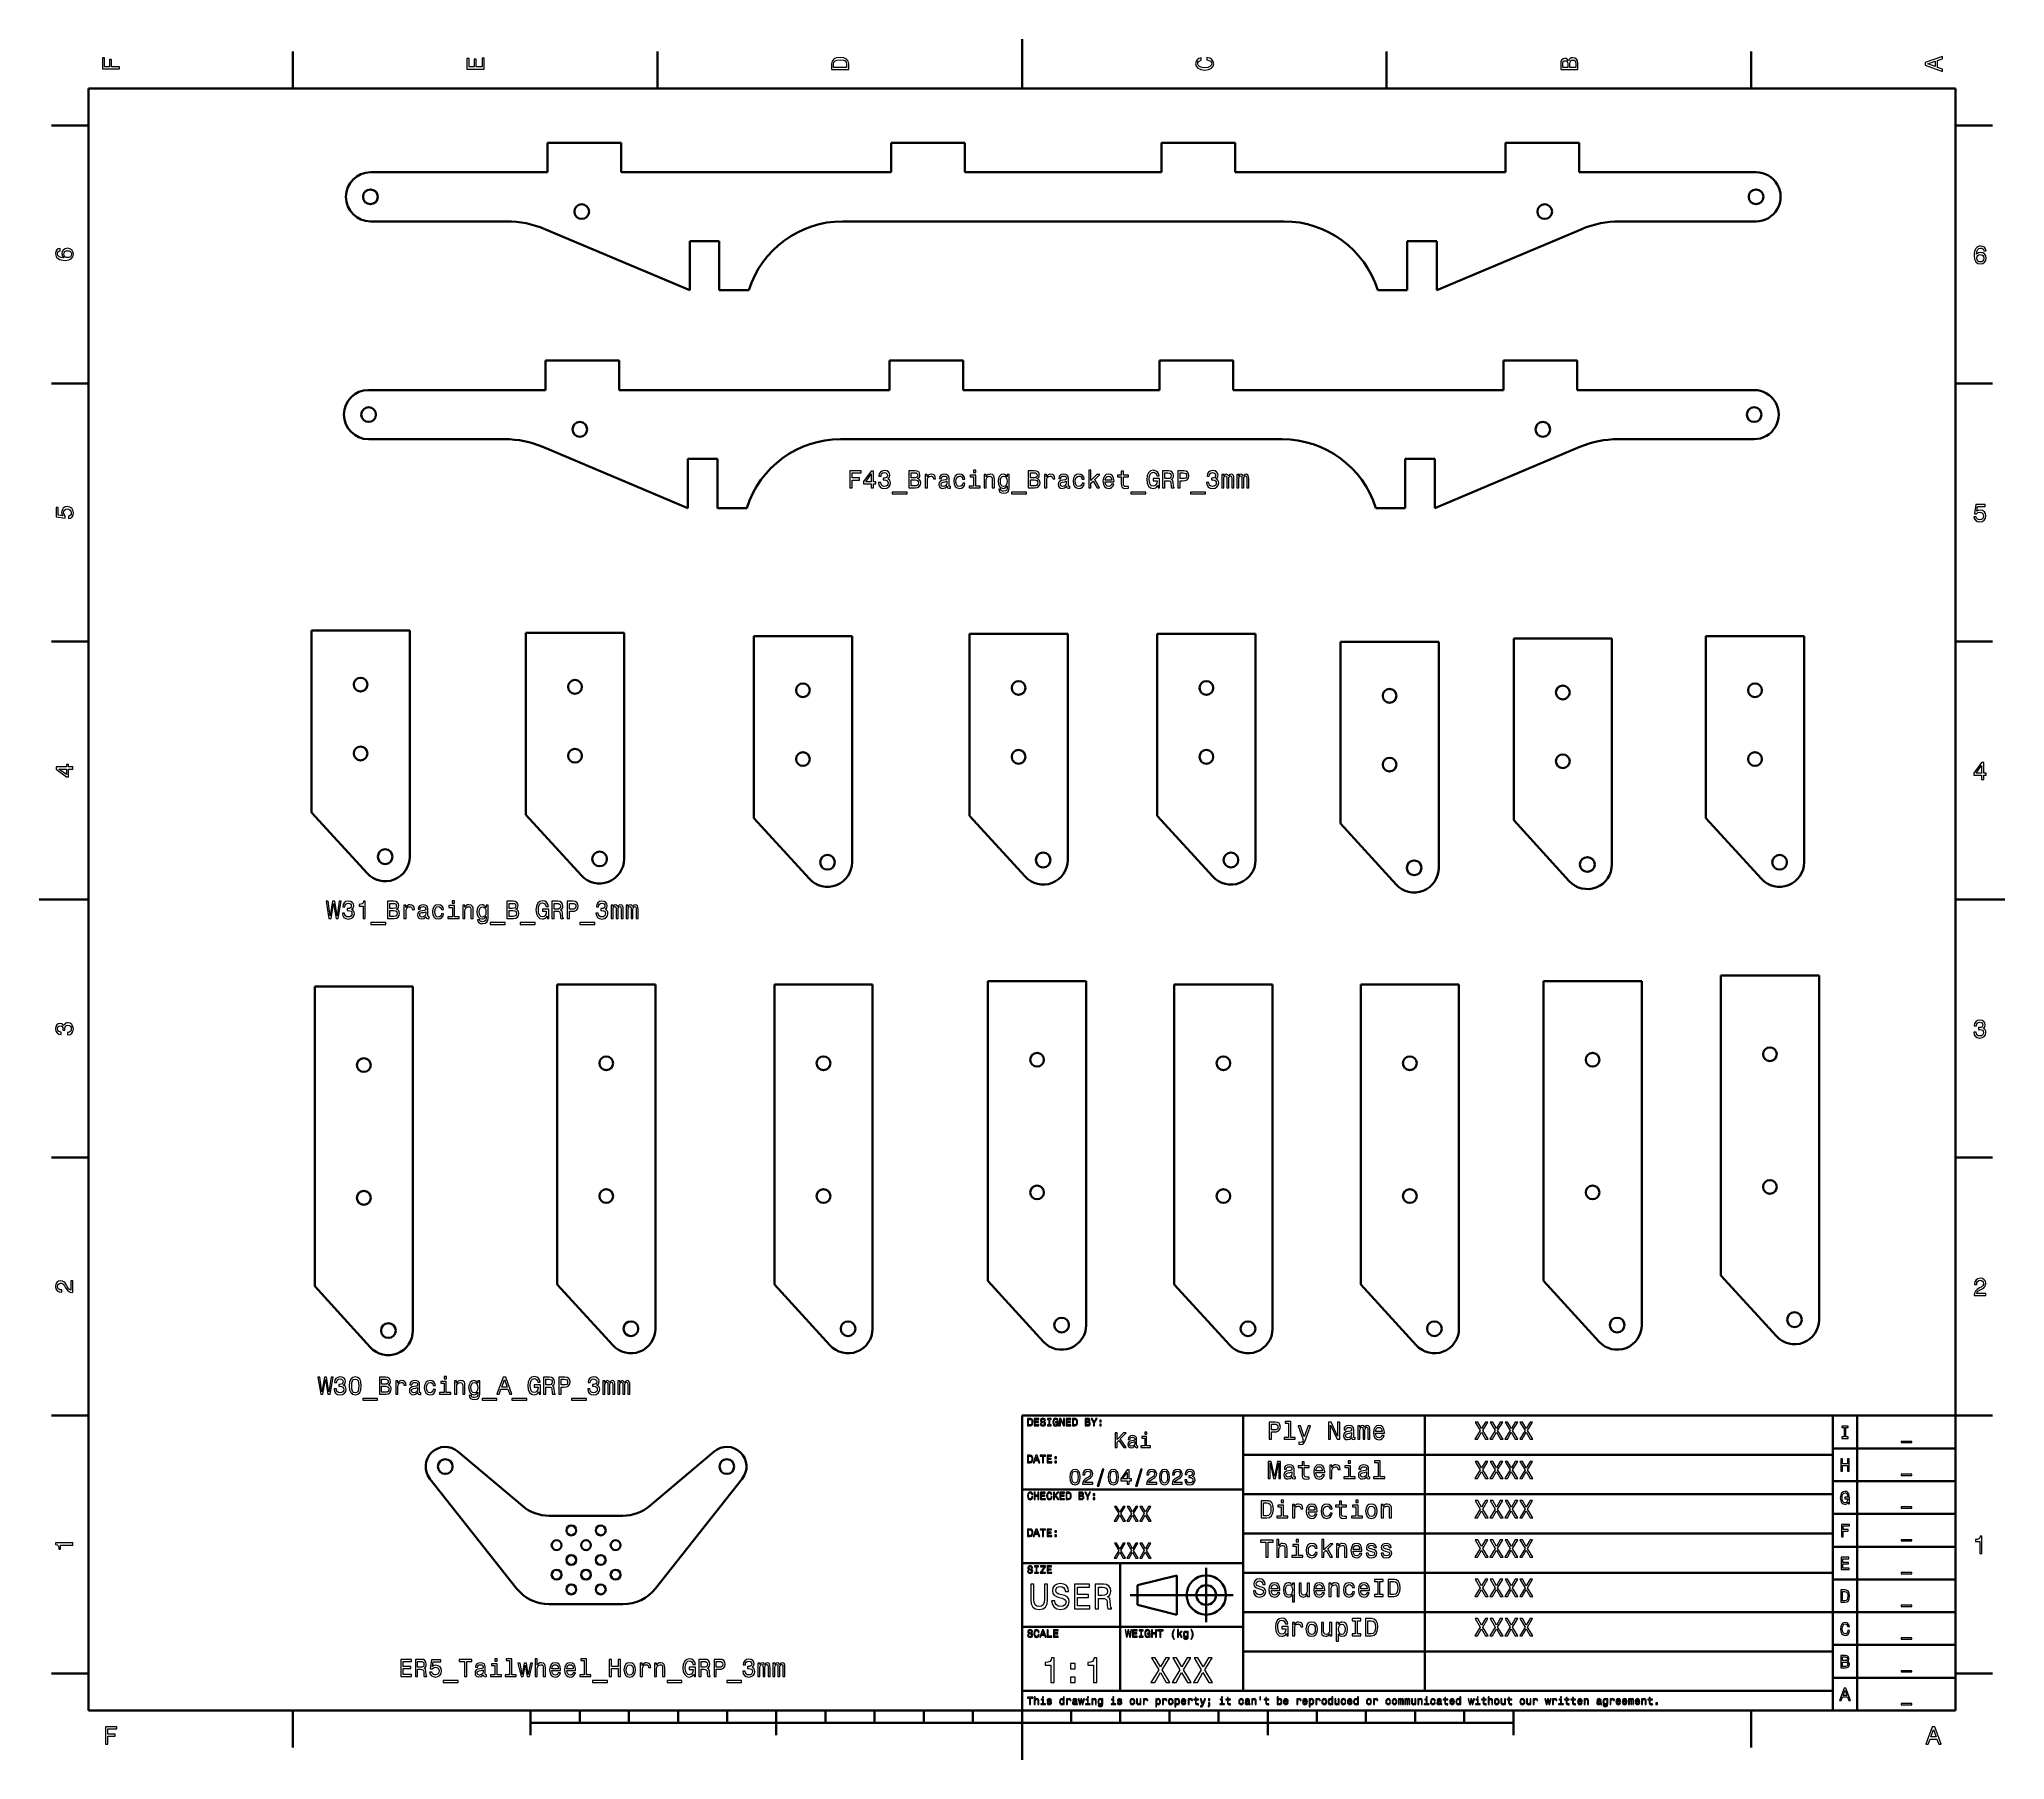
# Model space of a CAD drawing. Extents: x 0 to 400, y 0 to 350.
import ezdxf

# ---------------------------------------------------------------- set-up
doc = ezdxf.new("R2010")
doc.units = 0

msp = doc.modelspace()

# ---------------------------------------------------------------- linework, layer by layer
at = {"color": 7, "lineweight": 35}
for p, q in [((200, 340), (200, 350)), ((51.599998, 340), (51.599998, 347.5)), ((125.800003, 340), (125.800003, 347.5)), ((274.200012, 340), (274.200012, 347.5)), ((348.399994, 340), (348.399994, 347.5)), ((390, 340), (10, 340)), ((10, 340), (10, 10)), ((390, 10), (390, 340)), ((10, 332.5), (2.5, 332.5)), ((390, 332.5), (397.5, 332.5)), ((103.396164, 328.960968), (118.396164, 328.960968)), ((103.396164, 328.960968), (103.396164, 322.960968)), ((118.396164, 322.960968), (118.396164, 328.960968)), ((173.396164, 328.960968), (188.396164, 328.960968)), ((173.396164, 328.960968), (173.396164, 322.960968)), ((188.396164, 322.960968), (188.396164, 328.960968)), ((228.396164, 328.960968), (243.396164, 328.960968)), ((228.396164, 322.960968), (228.396164, 328.960968)), ((243.396164, 328.960968), (243.396164, 322.960968)), ((298.396179, 328.960968), (313.396179, 328.960968)), ((298.396179, 322.960968), (298.396179, 328.960968)), ((313.396179, 328.960968), (313.396179, 322.960968)), ((67.396164, 322.960968), (103.396164, 322.960968)), ((118.396164, 322.960968), (173.396164, 322.960968)), ((188.396164, 322.960968), (228.396164, 322.960968)), ((243.396164, 322.960968), (298.396179, 322.960968)), ((313.396179, 322.960968), (349.396179, 322.960968)), ((67.396164, 312.960968), (95.107346, 312.960968)), ((163.474945, 312.960968), (253.317383, 312.960968)), ((321.684998, 312.960968), (349.396179, 312.960968)), ((132.396164, 298.960968), (102.868484, 311.393677)), ((132.396164, 308.960968), (132.396164, 298.960968)), ((132.396164, 308.960968), (138.396164, 308.960968)), ((138.396164, 298.960968), (138.396164, 308.960968)), ((278.396179, 298.960968), (278.396179, 308.960968)), ((278.396179, 308.960968), (284.396179, 308.960968)), ((284.396179, 298.960968), (313.923828, 311.393677)), ((284.396179, 308.960968), (284.396179, 298.960968)), ((138.396164, 298.960968), (144.396164, 298.960968)), ((272.396179, 298.960968), (278.396179, 298.960968)), ((103.007401, 284.6474), (118.007401, 284.6474)), ((103.007401, 284.6474), (103.007401, 278.6474)), ((118.007401, 278.6474), (118.007401, 284.6474)), ((173.007401, 284.6474), (188.007401, 284.6474)), ((173.007401, 284.6474), (173.007401, 278.6474)), ((188.007401, 278.6474), (188.007401, 284.6474)), ((228.007401, 284.6474), (243.007401, 284.6474)), ((228.007401, 278.6474), (228.007401, 284.6474)), ((243.007401, 284.6474), (243.007401, 278.6474)), ((298.007385, 284.6474), (313.007385, 284.6474)), ((298.007385, 278.6474), (298.007385, 284.6474)), ((313.007385, 284.6474), (313.007385, 278.6474)), ((10, 280), (2.5, 280)), ((390, 280), (397.5, 280)), ((67.007401, 278.6474), (103.007401, 278.6474)), ((118.007401, 278.6474), (173.007401, 278.6474)), ((188.007401, 278.6474), (228.007401, 278.6474)), ((243.007401, 278.6474), (298.007385, 278.6474)), ((313.007385, 278.6474), (349.007385, 278.6474)), ((67.007401, 268.6474), (94.718582, 268.6474)), ((163.086182, 268.6474), (252.928619, 268.6474)), ((321.296204, 268.6474), (349.007385, 268.6474)), ((132.007401, 254.647385), (102.479721, 267.080078)), ((132.007401, 264.6474), (132.007401, 254.647385)), ((132.007401, 264.6474), (138.007401, 264.6474)), ((138.007401, 254.647385), (138.007401, 264.6474)), ((278.007385, 254.647385), (278.007385, 264.6474)), ((278.007385, 264.6474), (284.007385, 264.6474)), ((284.007385, 254.647385), (313.535095, 267.080078)), ((284.007385, 264.6474), (284.007385, 254.647385)), ((138.007401, 254.647385), (144.007401, 254.647385)), ((272.007385, 254.647385), (278.007385, 254.647385)), ((55.390141, 229.712708), (55.390141, 192.712708)), ((55.390141, 229.712708), (75.390137, 229.712708)), ((75.390137, 183.712708), (75.390137, 229.712708)), ((99.024689, 229.257858), (99.024689, 192.257858)), ((99.024689, 229.257858), (119.024689, 229.257858)), ((119.024689, 183.257858), (119.024689, 229.257858)), ((145.418686, 228.575592), (145.418686, 191.575592)), ((145.418686, 228.575592), (165.418686, 228.575592)), ((165.418686, 182.575592), (165.418686, 228.575592)), ((189.311066, 229.030441), (189.311066, 192.030441)), ((189.311066, 229.030441), (209.311066, 229.030441)), ((209.311066, 183.030441), (209.311066, 229.030441)), ((227.517899, 229.030441), (227.517899, 192.030441)), ((227.517899, 229.030441), (247.517899, 229.030441)), ((247.517899, 183.030441), (247.517899, 229.030441)), ((300.065399, 228.120743), (300.065399, 191.120743)), ((300.065399, 228.120743), (320.065399, 228.120743)), ((320.065399, 182.120743), (320.065399, 228.120743)), ((339.181915, 228.575592), (339.181915, 191.575592)), ((339.181915, 228.575592), (359.181915, 228.575592)), ((359.181915, 182.575592), (359.181915, 228.575592)), ((10, 227.5), (2.5, 227.5)), ((264.815033, 227.438477), (264.815033, 190.438477)), ((264.815033, 227.438477), (284.815033, 227.438477)), ((284.815033, 181.438477), (284.815033, 227.438477)), ((390, 227.5), (397.5, 227.5)), ((66.699493, 180.339417), (55.390141, 192.712708)), ((110.334045, 179.884567), (99.024689, 192.257858)), ((200.620422, 179.65715), (189.311066, 192.030441)), ((238.827255, 179.65715), (227.517899, 192.030441)), ((156.728043, 179.202301), (145.418686, 191.575592)), ((276.12439, 178.065186), (264.815033, 190.438477)), ((311.374756, 178.747452), (300.065399, 191.120743)), ((350.491272, 179.202301), (339.181915, 191.575592)), ((10, 175), (0, 175)), ((390, 175), (400, 175)), ((56.043617, 157.305878), (56.043617, 96.30587)), ((56.043617, 157.305878), (76.043617, 157.305878)), ((76.043617, 87.30587), (76.043617, 157.305878)), ((105.397903, 157.674194), (105.397903, 96.674194)), ((105.397903, 157.674194), (125.397903, 157.674194)), ((125.397903, 87.674194), (125.397903, 157.674194)), ((149.595779, 157.674194), (149.595779, 96.674194)), ((149.595779, 157.674194), (169.595779, 157.674194)), ((169.595779, 87.674194), (169.595779, 157.674194)), ((193.057022, 158.410828), (193.057022, 97.41082)), ((193.057022, 158.410828), (213.057022, 158.410828)), ((213.057022, 88.41082), (213.057022, 158.410828)), ((230.993515, 157.674194), (230.993515, 96.674194)), ((230.993515, 157.674194), (250.993515, 157.674194)), ((250.993515, 87.674194), (250.993515, 157.674194)), ((268.930054, 157.674194), (268.930054, 96.674194)), ((268.930054, 157.674194), (288.930054, 157.674194)), ((288.930054, 87.674194), (288.930054, 157.674194)), ((306.129913, 158.410828), (306.129913, 97.410828)), ((306.129913, 158.410828), (326.129913, 158.410828)), ((326.129913, 88.410828), (326.129913, 158.410828)), ((342.224854, 159.515778), (342.224854, 98.51577)), ((342.224854, 159.515778), (362.224854, 159.515778)), ((362.224854, 89.51577), (362.224854, 159.515778)), ((10, 122.5), (2.5, 122.5)), ((390, 122.5), (397.5, 122.5)), ((67.352974, 83.932571), (56.043617, 96.30587)), ((116.70726, 84.300896), (105.397903, 96.674194)), ((160.905136, 84.300896), (149.595779, 96.674194)), ((204.366379, 85.037521), (193.057022, 97.41082)), ((242.302872, 84.300896), (230.993515, 96.674194)), ((280.23941, 84.300896), (268.930054, 96.674194)), ((317.43927, 85.037529), (306.129913, 97.410828)), ((353.53421, 86.142471), (342.224854, 98.51577)), ((10, 70), (2.5, 70)), ((200, 10), (200, 70)), ((200, 70), (390, 70)), ((245, 14), (245, 70)), ((282, 14), (282, 70)), ((365, 10), (365, 70)), ((370, 10), (370, 70)), ((390, 70), (397.5, 70)), ((390, 70), (390, 10)), ((98.309738, 51.635418), (85.205719, 62.694073)), ((124.242142, 51.635418), (137.346161, 62.694073)), ((245, 62), (365, 62)), ((365, 63.333332), (390, 63.333332)), ((79.488724, 57.155647), (97.128586, 34.854645)), ((143.063156, 57.155647), (125.423294, 34.854645)), ((365, 56.666668), (390, 56.666668)), ((200, 55), (245, 55)), ((245, 54), (365, 54)), ((118.77594, 49.637154), (103.77594, 49.637154)), ((365, 50), (390, 50)), ((245, 46), (365, 46)), ((200, 40), (245, 40)), ((220, 14), (220, 40)), ((365, 43.333332), (390, 43.333332)), ((223.5, 35.5), (231.5, 37.5)), ((231.5, 37.5), (231.5, 29.5)), ((237.5, 28), (237.5, 39)), ((245, 38), (365, 38)), ((365, 36.666668), (390, 36.666668)), ((222, 33.5), (243, 33.5)), ((223.5, 31.5), (223.5, 35.5)), ((103.77594, 31.637154), (118.77594, 31.637154)), ((231.5, 29.5), (223.5, 31.5)), ((245, 30), (365, 30)), ((365, 30), (390, 30)), ((200, 27), (245, 27)), ((245, 22), (365, 22)), ((365, 23.333334), (390, 23.333334)), ((10, 17.5), (2.5, 17.5)), ((365, 16.666666), (390, 16.666666)), ((390, 17.5), (397.5, 17.5)), ((200, 14), (365, 14)), ((10, 10), (390, 10)), ((51.599998, 10), (51.599998, 2.5)), ((100, 10), (100, 5)), ((110, 10), (110, 7.5)), ((120, 10), (120, 7.5)), ((130, 10), (130, 7.5)), ((140, 10), (140, 7.5)), ((150, 10), (150, 5)), ((160, 10), (160, 7.5)), ((170, 10), (170, 7.5)), ((180, 10), (180, 7.5)), ((190, 10), (190, 7.5)), ((200, 10), (200, 0)), ((200, 10), (390, 10)), ((210, 10), (210, 7.5)), ((220, 10), (220, 7.5)), ((230, 10), (230, 7.5)), ((240, 10), (240, 7.5)), ((250, 10), (250, 5)), ((260, 10), (260, 7.5)), ((270, 10), (270, 7.5)), ((280, 10), (280, 7.5)), ((290, 10), (290, 7.5)), ((300, 10), (300, 5)), ((348.399994, 10), (348.399994, 2.5)), ((100, 7.5), (300, 7.5))]:
    msp.add_line(p, q, dxfattribs=at)
at = {"color": 7, "lineweight": 13}
for points in [[(16.333214, 343.966156), (16.333214, 344.43515), (14.724424, 344.43515), (14.724424, 345.907776), (14.305836, 345.907776), (14.305836, 344.43515), (13.256845, 344.43515), (13.256845, 346.245697), (12.833214, 346.245697), (12.833214, 343.966156)], [(90.533211, 343.940918), (90.533211, 346.159943), (90.109581, 346.159943), (90.109581, 344.404907), (88.924423, 344.404907), (88.924423, 345.968292), (88.505836, 345.968292), (88.505836, 344.404907), (87.456841, 344.404907), (87.456841, 346.119598), (87.033211, 346.119598), (87.033211, 343.940918)], [(161.2332, 344.994965), (161.2332, 343.829987), (164.7332, 343.829987), (164.7332, 344.994965), (164.622253, 345.544678), (164.284348, 345.953186), (163.734634, 346.205322), (162.9832, 346.296112), (162.216629, 346.215424), (161.914032, 346.114563), (161.671967, 345.973358), (161.344147, 345.56485), (161.263458, 345.297546)], [(161.651794, 344.959656), (161.727432, 345.342957), (161.959427, 345.605194), (162.372971, 345.761536), (162.9832, 345.811951), (163.573257, 345.7565), (163.986801, 345.600159), (164.233917, 345.332855), (164.314606, 344.959656), (164.314606, 344.299011), (161.651794, 344.299011)], [(237.632065, 345.817017), (238.055695, 345.716156), (238.358292, 345.549713), (238.544891, 345.317719), (238.605408, 345.04541), (238.514618, 344.71759), (238.242294, 344.460388), (237.798492, 344.28891), (237.183212, 344.233429), (236.572983, 344.28891), (236.12413, 344.455353), (235.851807, 344.712555), (235.755981, 345.04541), (235.806412, 345.287476), (235.947617, 345.494232), (236.174561, 345.65564), (236.487244, 345.766571), (236.487244, 346.245697), (236.008133, 346.094391), (235.645035, 345.832153), (235.418076, 345.47406), (235.337387, 345.04541), (235.46347, 344.510803), (235.816498, 344.102325), (236.396469, 343.840057), (237.183212, 343.749298), (237.969955, 343.840057), (238.549927, 344.102325), (238.90799, 344.510803), (239.029037, 345.04541), (238.933212, 345.514404), (238.665924, 345.89267), (238.227158, 346.159943), (237.632065, 346.301147)], [(311.242004, 345.630402), (310.949493, 345.983429), (310.752808, 346.074219), (310.510742, 346.104462), (310.132477, 346.03891), (309.860168, 345.842224), (309.693726, 345.524506), (309.633209, 345.080688), (309.633209, 343.835022), (313.133209, 343.835022), (313.133209, 345.151306), (313.062592, 345.620331), (312.855835, 345.968292), (312.528015, 346.18515), (312.084229, 346.260803), (311.786682, 346.215424), (311.539551, 346.094391), (311.358002, 345.897705)], [(311.085663, 344.984863), (311.085663, 344.299011), (310.051788, 344.299011), (310.051788, 345.025208), (310.082062, 345.297546), (310.172821, 345.489197), (310.329163, 345.605194), (310.561157, 345.645538), (310.793152, 345.600159), (310.954529, 345.479126), (311.055389, 345.272339)], [(312.71463, 345.095825), (312.71463, 344.299011), (311.509277, 344.299011), (311.509277, 345.050446), (311.544586, 345.368164), (311.650513, 345.595093), (311.832062, 345.731262), (312.094299, 345.776672), (312.371674, 345.731262), (312.563324, 345.605194), (312.679321, 345.393372)], [(387.333221, 343.466858), (387.333221, 343.930847), (386.304413, 344.299011), (386.304413, 345.695984), (387.333221, 346.064117), (387.333221, 346.538177), (383.828186, 345.257202), (383.828186, 344.742798)], [(385.875732, 344.460388), (384.332489, 345), (385.875732, 345.539642)], [(4.276297, 307.460388), (3.867795, 307.364563), (3.565202, 307.14267), (3.373559, 306.799713), (3.307997, 306.355927), (3.3433, 306.05835), (3.439121, 305.801147), (3.595461, 305.574219), (3.817363, 305.382568), (4.094741, 305.231262), (4.432637, 305.120331), (4.831052, 305.049713), (5.279899, 305.029541), (5.996037, 305.110229), (6.51549, 305.357361), (6.82817, 305.755768), (6.934078, 306.300446), (6.8433, 306.789642), (6.606268, 307.162842), (6.233069, 307.404907), (5.759006, 307.490631), (5.2799, 307.404907), (4.911744, 307.172913), (4.679755, 306.81485), (4.599063, 306.371033), (4.699928, 305.891937), (4.987392, 305.533875), (4.432637, 305.609528), (4.034222, 305.770905), (3.79719, 306.018005), (3.716499, 306.360962), (3.756845, 306.613129), (3.862752, 306.804749), (4.039265, 306.930847), (4.276297, 306.996399)], [(5.764049, 307.001434), (6.081772, 306.945984), (6.323847, 306.804749), (6.485231, 306.57782), (6.535663, 306.29541), (6.48523, 305.997833), (6.328891, 305.770905), (6.086816, 305.624634), (5.769093, 305.579254), (5.456412, 305.6297), (5.21938, 305.770905), (5.068084, 306.002899), (5.012609, 306.315582), (5.068084, 306.587891), (5.214337, 306.804749), (5.451369, 306.945984)], [(396.210388, 306.973694), (396.114563, 307.382202), (395.89267, 307.684784), (395.549713, 307.876434), (395.105927, 307.941986), (394.80835, 307.906677), (394.551147, 307.810883), (394.324219, 307.654541), (394.132568, 307.432617), (393.981262, 307.155243), (393.870331, 306.817352), (393.799713, 306.418945), (393.779541, 305.970093), (393.860229, 305.253967), (394.107361, 304.734497), (394.505768, 304.421814), (395.050446, 304.315918), (395.539642, 304.406677), (395.912842, 304.643738), (396.154907, 305.016937), (396.240631, 305.490997), (396.154907, 305.970093), (395.922913, 306.338257), (395.56485, 306.570251), (395.121033, 306.65094), (394.641937, 306.550049), (394.283875, 306.262604), (394.359528, 306.817352), (394.520905, 307.215759), (394.768005, 307.452789), (395.110962, 307.533508), (395.363129, 307.493134), (395.554749, 307.387238), (395.680847, 307.210724), (395.746399, 306.973694)], [(395.751434, 305.485931), (395.695984, 305.168213), (395.554749, 304.926147), (395.32782, 304.764771), (395.04541, 304.714325), (394.747833, 304.764771), (394.520905, 304.921112), (394.374634, 305.163177), (394.329254, 305.480896), (394.3797, 305.793579), (394.520905, 306.030609), (394.752899, 306.181915), (395.065582, 306.237396), (395.337891, 306.181915), (395.554749, 306.035645), (395.695984, 305.798615)], [(164.955322, 258.728149), (165.424347, 258.728149), (165.424347, 260.336945), (166.896973, 260.336945), (166.896973, 260.755524), (165.424347, 260.755524), (165.424347, 261.804504), (167.234863, 261.804504), (167.234863, 262.228149), (164.955322, 262.228149)], [(169.302582, 258.728149), (169.756485, 258.728149), (169.756485, 259.595581), (170.255753, 259.595581), (170.255753, 259.999054), (169.756485, 259.999054), (169.756485, 262.152496), (169.297546, 262.152496), (167.764404, 260.039398), (167.764404, 259.595581), (169.302582, 259.595581)], [(168.188034, 259.999054), (169.302582, 261.567474), (169.302582, 259.999054)], [(170.790344, 259.827576), (170.790344, 259.792267), (170.871033, 259.308105), (171.108063, 258.945007), (171.481262, 258.713013), (171.975494, 258.627289), (172.5, 258.713013), (172.893372, 258.934937), (173.145523, 259.287933), (173.236313, 259.741852), (173.195953, 260.039398), (173.085007, 260.281464), (172.903458, 260.468048), (172.661377, 260.604218), (172.989182, 260.876556), (173.105179, 261.310272), (173.029541, 261.703644), (172.812683, 262.00119), (172.459656, 262.187805), (171.975494, 262.253357), (171.521606, 262.172668), (171.17363, 261.950775), (170.946686, 261.597748), (170.871033, 261.128723), (170.871033, 261.093414), (171.319885, 261.093414), (171.360229, 261.416199), (171.491348, 261.648193), (171.703171, 261.789398), (172.000717, 261.839813), (172.26297, 261.799469), (172.454605, 261.693573), (172.570602, 261.522095), (172.615982, 261.2901), (172.570602, 261.042999), (172.44957, 260.876556), (172.237747, 260.775696), (171.950287, 260.745453), (171.753601, 260.750488), (171.753601, 260.352081), (172.000717, 260.362152), (172.318436, 260.316772), (172.555466, 260.19574), (172.696686, 259.999054), (172.747116, 259.741852), (172.691635, 259.449341), (172.54538, 259.232483), (172.3134, 259.096313), (172.005753, 259.050903), (171.688034, 259.101349), (171.456039, 259.252655), (171.309799, 259.49472), (171.254318, 259.827576)], [(178.763687, 260.619354), (179.116714, 260.911865), (179.207489, 261.108551), (179.237747, 261.350616), (179.17218, 261.728882), (178.975494, 262.00119), (178.657776, 262.167633), (178.213974, 262.228149), (176.968292, 262.228149), (176.968292, 258.728149), (178.284576, 258.728149), (178.753601, 258.798767), (179.101578, 259.005524), (179.318436, 259.333344), (179.394089, 259.77713), (179.348694, 260.074677), (179.227661, 260.321808), (179.030975, 260.503357)], [(178.118149, 260.775696), (177.432266, 260.775696), (177.432266, 261.80957), (178.158493, 261.80957), (178.430832, 261.779297), (178.622467, 261.688538), (178.738464, 261.532196), (178.778809, 261.300201), (178.733429, 261.068207), (178.612381, 260.90683), (178.405609, 260.805969)], [(178.229095, 259.146729), (177.432266, 259.146729), (177.432266, 260.352081), (178.183716, 260.352081), (178.501434, 260.316772), (178.728378, 260.210846), (178.864548, 260.029297), (178.909943, 259.767059), (178.864548, 259.489685), (178.738464, 259.298035), (178.526657, 259.182037)], [(180.291779, 258.728149), (180.73558, 258.728149), (180.73558, 260.276428), (180.780975, 260.649628), (180.917145, 260.916901), (181.139038, 261.078308), (181.4366, 261.133759), (181.658493, 261.09848), (181.824921, 260.997589), (181.925781, 260.826141), (181.96109, 260.594147), (182.409943, 260.594147), (182.349426, 261.002655), (182.182999, 261.295166), (181.905609, 261.47168), (181.527374, 261.532196), (181.270172, 261.491852), (181.048264, 261.390961), (180.851578, 261.219513), (180.695236, 260.987518), (180.695236, 261.436371), (180.291779, 261.436371)], [(184.770172, 259.081177), (184.770172, 259.06604), (184.79538, 258.894562), (184.871033, 258.773529), (185.188751, 258.677704), (185.435883, 258.718048), (185.435883, 259.061005), (185.329971, 259.045868), (185.188751, 259.11142), (185.163544, 259.313171), (185.163544, 260.715179), (185.103027, 261.073242), (184.926514, 261.325409), (184.618866, 261.476715), (184.18515, 261.532196), (183.76152, 261.47168), (183.448837, 261.300201), (183.252151, 261.032898), (183.1866, 260.679871), (183.1866, 260.649628), (183.585007, 260.649628), (183.620316, 260.86142), (183.731262, 261.012726), (183.912811, 261.103516), (184.170029, 261.138824), (184.417145, 261.113586), (184.593658, 261.037933), (184.699554, 260.90683), (184.734863, 260.725281), (184.714691, 260.513458), (184.634003, 260.407532), (184.432266, 260.357117), (184.054031, 260.316772), (183.620316, 260.225983), (183.312683, 260.064606), (183.131119, 259.812439), (183.075638, 259.43924), (183.126068, 259.106384), (183.28241, 258.859283), (183.534576, 258.702942), (183.882568, 258.647461), (184.351578, 258.753357)], [(184.719742, 259.67627), (184.65921, 259.414032), (184.497833, 259.212311), (184.255753, 259.081177), (183.958206, 259.035797), (183.766571, 259.061005), (183.630402, 259.141693), (183.544662, 259.282898), (183.51944, 259.479584), (183.539627, 259.656097), (183.620316, 259.782196), (183.943085, 259.923401), (184.351578, 259.983917), (184.719742, 260.10495)], [(187.92218, 260.538666), (188.360947, 260.538666), (188.270172, 260.942139), (188.053314, 261.259857), (187.715408, 261.456543), (187.276657, 261.532196), (186.792511, 261.431305), (186.424347, 261.148895), (186.192352, 260.689972), (186.111664, 260.074677), (186.187317, 259.464447), (186.414261, 259.010559), (186.772339, 258.728149), (187.26152, 258.632324), (187.695236, 258.707977), (188.033142, 258.9198), (188.265121, 259.252655), (188.365997, 259.696442), (187.942352, 259.696442), (187.866714, 259.414032), (187.725494, 259.202209), (187.523773, 259.071075), (187.276657, 259.030731), (186.969025, 259.096313), (186.747116, 259.298035), (186.610947, 259.625854), (186.565552, 260.089813), (186.610947, 260.543701), (186.752151, 260.871521), (186.979095, 261.073242), (187.276657, 261.14386), (187.538895, 261.09848), (187.73558, 260.982483), (187.866714, 260.790833)], [(190.590057, 259.101349), (190.590057, 261.345581), (189.450287, 261.345581), (189.450287, 260.967346), (190.146255, 260.967346), (190.146255, 259.101349), (189.238464, 259.101349), (189.238464, 258.728149), (191.507919, 258.728149), (191.507919, 259.101349)], [(190.605179, 262.349182), (190.136169, 262.349182), (190.136169, 261.844879), (190.605179, 261.844879)], [(192.26944, 258.728149), (192.713257, 258.728149), (192.713257, 260.291565), (192.758636, 260.649628), (192.904892, 260.911865), (193.131836, 261.073242), (193.434433, 261.133759), (193.676514, 261.083344), (193.827805, 260.947174), (193.903458, 260.720215), (193.928665, 260.417633), (193.928665, 258.728149), (194.372467, 258.728149), (194.372467, 260.508423), (194.352295, 260.866486), (194.26152, 261.164032), (193.963974, 261.436371), (193.5, 261.532196), (193.242798, 261.496887), (193.025925, 261.401062), (192.839325, 261.239685), (192.693085, 261.022827), (192.693085, 261.436371), (192.26944, 261.436371)], [(197.413544, 258.849182), (197.413544, 261.436371), (196.989899, 261.436371), (196.989899, 260.997589), (196.641922, 261.396027), (196.430115, 261.496887), (196.193085, 261.532196), (195.764404, 261.431305), (195.431549, 261.148895), (195.214691, 260.695007), (195.139038, 260.084778), (195.214691, 259.469513), (195.431549, 259.015625), (195.764404, 258.728149), (196.193085, 258.632324), (196.43515, 258.667633), (196.636887, 258.758423), (196.989899, 259.141693), (196.989899, 258.758423), (196.949554, 258.455811), (196.838608, 258.238953), (196.626801, 258.112885), (196.309067, 258.067474), (196.031693, 258.097748), (195.835007, 258.173401), (195.719009, 258.304504), (195.683716, 258.481018), (195.255035, 258.481018), (195.255035, 258.460846), (195.320602, 258.138092), (195.522324, 257.896027), (195.845093, 257.739685), (196.283859, 257.684204), (196.80835, 257.759857), (197.156342, 257.97168), (197.353027, 258.339813)], [(195.597977, 260.084778), (195.643372, 260.53363), (195.779541, 260.866486), (195.991348, 261.063171), (196.273773, 261.133759), (196.57132, 261.063171), (196.793213, 260.866486), (196.929382, 260.53363), (196.979828, 260.084778), (196.929382, 259.625854), (196.793213, 259.298035), (196.57132, 259.096313), (196.273773, 259.030731), (195.991348, 259.096313), (195.779541, 259.298035), (195.643372, 259.63089)], [(203.051865, 260.619354), (203.404892, 260.911865), (203.495667, 261.108551), (203.525925, 261.350616), (203.460358, 261.728882), (203.263672, 262.00119), (202.945953, 262.167633), (202.502151, 262.228149), (201.25647, 262.228149), (201.25647, 258.728149), (202.572754, 258.728149), (203.041779, 258.798767), (203.389771, 259.005524), (203.606628, 259.333344), (203.682266, 259.77713), (203.636871, 260.074677), (203.515839, 260.321808), (203.319153, 260.503357)], [(202.406326, 260.775696), (201.720459, 260.775696), (201.720459, 261.80957), (202.446686, 261.80957), (202.719009, 261.779297), (202.91066, 261.688538), (203.026642, 261.532196), (203.066986, 261.300201), (203.021606, 261.068207), (202.900574, 260.90683), (202.693787, 260.805969)], [(202.517288, 259.146729), (201.720459, 259.146729), (201.720459, 260.352081), (202.471893, 260.352081), (202.789612, 260.316772), (203.016571, 260.210846), (203.152725, 260.029297), (203.19812, 259.767059), (203.152725, 259.489685), (203.026642, 259.298035), (202.814835, 259.182037)], [(204.579956, 258.728149), (205.023773, 258.728149), (205.023773, 260.276428), (205.069153, 260.649628), (205.205322, 260.916901), (205.427216, 261.078308), (205.724777, 261.133759), (205.946686, 261.09848), (206.113098, 260.997589), (206.213959, 260.826141), (206.249268, 260.594147), (206.69812, 260.594147), (206.637604, 261.002655), (206.471176, 261.295166), (206.193787, 261.47168), (205.815552, 261.532196), (205.55835, 261.491852), (205.336441, 261.390961), (205.139755, 261.219513), (204.983429, 260.987518), (204.983429, 261.436371), (204.579956, 261.436371)], [(209.05835, 259.081177), (209.05835, 259.06604), (209.083557, 258.894562), (209.15921, 258.773529), (209.476929, 258.677704), (209.72406, 258.718048), (209.72406, 259.061005), (209.618149, 259.045868), (209.476929, 259.11142), (209.451721, 259.313171), (209.451721, 260.715179), (209.391205, 261.073242), (209.214691, 261.325409), (208.907043, 261.476715), (208.473328, 261.532196), (208.049698, 261.47168), (207.73703, 261.300201), (207.540344, 261.032898), (207.474777, 260.679871), (207.474777, 260.649628), (207.873184, 260.649628), (207.908493, 260.86142), (208.01944, 261.012726), (208.201004, 261.103516), (208.458206, 261.138824), (208.705322, 261.113586), (208.881836, 261.037933), (208.987747, 260.90683), (209.023041, 260.725281), (209.002869, 260.513458), (208.92218, 260.407532), (208.720459, 260.357117), (208.342209, 260.316772), (207.908493, 260.225983), (207.600861, 260.064606), (207.419296, 259.812439), (207.363831, 259.43924), (207.414261, 259.106384), (207.570587, 258.859283), (207.822754, 258.702942), (208.170746, 258.647461), (208.639755, 258.753357)], [(209.007919, 259.67627), (208.947388, 259.414032), (208.786011, 259.212311), (208.543945, 259.081177), (208.246384, 259.035797), (208.054749, 259.061005), (207.918579, 259.141693), (207.83284, 259.282898), (207.807632, 259.479584), (207.827805, 259.656097), (207.908493, 259.782196), (208.231262, 259.923401), (208.639755, 259.983917), (209.007919, 260.10495)], [(212.210358, 260.538666), (212.649124, 260.538666), (212.55835, 260.942139), (212.341492, 261.259857), (212.003601, 261.456543), (211.564835, 261.532196), (211.080688, 261.431305), (210.712524, 261.148895), (210.48053, 260.689972), (210.399841, 260.074677), (210.475494, 259.464447), (210.702438, 259.010559), (211.060516, 258.728149), (211.549698, 258.632324), (211.983414, 258.707977), (212.32132, 258.9198), (212.553299, 259.252655), (212.654175, 259.696442), (212.23053, 259.696442), (212.154892, 259.414032), (212.013672, 259.202209), (211.811951, 259.071075), (211.564835, 259.030731), (211.257202, 259.096313), (211.035294, 259.298035), (210.899124, 259.625854), (210.853729, 260.089813), (210.899124, 260.543701), (211.040344, 260.871521), (211.267273, 261.073242), (211.564835, 261.14386), (211.827087, 261.09848), (212.023773, 260.982483), (212.154892, 260.790833)], [(213.582123, 258.728149), (214.025925, 258.728149), (214.025925, 259.681305), (214.489899, 260.130157), (215.286728, 258.728149), (215.786011, 258.728149), (214.792496, 260.437805), (215.811218, 261.436371), (215.251434, 261.436371), (214.025925, 260.215912), (214.025925, 262.349182), (213.582123, 262.349182)], [(216.945953, 259.953644), (218.721161, 259.953644), (218.726212, 260.160431), (218.645523, 260.740387), (218.423615, 261.174103), (218.070587, 261.436371), (217.601578, 261.532196), (217.142639, 261.431305), (216.789612, 261.148895), (216.562668, 260.689972), (216.481979, 260.084778), (216.557617, 259.464447), (216.784576, 259.010559), (217.132553, 258.728149), (217.586441, 258.632324), (217.979813, 258.697876), (218.302582, 258.869354), (218.539612, 259.141693), (218.675781, 259.504791), (218.237015, 259.504791), (218.14624, 259.30307), (218.015121, 259.151794), (217.641922, 259.030731), (217.354462, 259.086212), (217.137604, 259.262726), (216.996384, 259.550201), (216.945953, 259.938538)], [(216.945953, 260.326843), (217.001434, 260.674835), (217.137604, 260.932037), (217.34436, 261.088379), (217.616699, 261.14386), (217.884003, 261.088379), (218.090759, 260.932037), (218.216843, 260.674835), (218.262238, 260.326843)], [(220.188751, 260.967346), (220.188751, 259.610718), (220.219009, 259.171967), (220.360214, 258.869354), (220.642639, 258.692841), (221.12175, 258.632324), (221.64624, 258.657532), (221.64624, 259.040833), (221.262955, 259.010559), (220.914978, 259.050903), (220.728378, 259.177002), (220.647675, 259.388824), (220.632553, 259.686371), (220.632553, 260.967346), (221.64624, 260.967346), (221.64624, 261.345581), (220.632553, 261.345581), (220.632553, 262.13736), (220.188751, 262.13736), (220.188751, 261.345581), (219.42218, 261.345581), (219.42218, 260.967346)], [(227.632553, 259.197174), (227.718292, 258.728149), (227.970444, 258.728149), (227.970444, 260.619354), (226.694504, 260.619354), (226.694504, 260.190674), (227.481262, 260.190674), (227.481262, 260.160431), (227.420731, 259.696442), (227.259354, 259.353516), (227.012238, 259.136658), (226.70459, 259.06604), (226.361664, 259.15683), (226.09436, 259.429169), (225.922897, 259.877991), (225.862381, 260.493286), (225.917847, 261.103516), (226.089325, 261.552368), (226.361664, 261.824677), (226.729813, 261.920502), (226.981964, 261.870087), (227.188751, 261.728882), (227.340042, 261.491852), (227.425781, 261.174103), (227.925049, 261.174103), (227.79393, 261.658264), (227.546814, 262.021362), (227.198837, 262.243286), (226.760071, 262.323975), (226.18515, 262.197876), (225.751434, 261.829742), (225.474045, 261.249756), (225.378235, 260.478149), (225.474045, 259.701508), (225.751434, 259.121521), (226.159927, 258.753357), (226.674332, 258.632324), (226.961792, 258.672668), (227.219009, 258.773529), (227.440903, 258.950043)], [(228.621033, 258.728149), (229.090042, 258.728149), (229.090042, 260.205811), (229.569153, 260.205811), (229.92218, 260.190674), (230.144073, 260.120087), (230.265106, 259.953644), (230.315552, 259.656097), (230.340759, 259.202209), (230.371033, 258.904663), (230.431549, 258.728149), (230.96109, 258.728149), (230.96109, 258.823975), (230.845093, 258.965179), (230.804749, 259.227417), (230.76944, 259.792267), (230.683701, 260.210846), (230.567719, 260.34198), (230.386154, 260.437805), (230.587891, 260.563873), (230.729095, 260.740387), (230.81987, 260.962311), (230.850128, 261.229584), (230.779526, 261.653229), (230.577789, 261.970947), (230.244934, 262.162598), (229.791046, 262.228149), (228.621033, 262.228149)], [(229.659927, 261.799469), (229.96756, 261.769226), (230.184418, 261.673401), (230.320587, 261.496887), (230.365982, 261.219513), (230.315552, 260.927002), (230.179382, 260.750488), (229.947388, 260.659698), (229.629669, 260.634491), (229.090042, 260.634491), (229.090042, 261.799469)], [(231.71756, 258.728149), (232.181549, 258.728149), (232.181549, 260.205811), (232.695953, 260.205811), (233.215393, 260.231018), (233.628937, 260.407532), (233.89624, 260.750488), (233.987015, 261.219513), (233.916412, 261.653229), (233.714691, 261.970947), (233.381836, 262.162598), (232.927948, 262.228149), (231.71756, 262.228149)], [(232.801849, 261.799469), (233.104446, 261.769226), (233.326355, 261.673401), (233.457474, 261.496887), (233.502869, 261.219513), (233.452423, 260.927002), (233.316269, 260.750488), (233.084274, 260.659698), (232.766556, 260.634491), (232.181549, 260.634491), (232.181549, 261.799469)], [(237.58284, 259.827576), (237.58284, 259.792267), (237.663544, 259.308105), (237.900574, 258.945007), (238.273773, 258.713013), (238.768005, 258.627289), (239.292496, 258.713013), (239.685867, 258.934937), (239.938019, 259.287933), (240.028809, 259.741852), (239.988464, 260.039398), (239.877502, 260.281464), (239.695953, 260.468048), (239.453888, 260.604218), (239.781693, 260.876556), (239.897675, 261.310272), (239.822037, 261.703644), (239.605179, 262.00119), (239.252151, 262.187805), (238.768005, 262.253357), (238.314117, 262.172668), (237.966125, 261.950775), (237.739182, 261.597748), (237.663544, 261.128723), (237.663544, 261.093414), (238.112381, 261.093414), (238.152725, 261.416199), (238.283844, 261.648193), (238.495667, 261.789398), (238.793213, 261.839813), (239.055466, 261.799469), (239.247101, 261.693573), (239.363098, 261.522095), (239.408493, 261.2901), (239.363098, 261.042999), (239.242065, 260.876556), (239.030243, 260.775696), (238.742783, 260.745453), (238.546097, 260.750488), (238.546097, 260.352081), (238.793213, 260.362152), (239.110931, 260.316772), (239.347961, 260.19574), (239.489182, 259.999054), (239.539612, 259.741852), (239.484131, 259.449341), (239.337891, 259.232483), (239.105896, 259.096313), (238.798264, 259.050903), (238.48053, 259.101349), (238.24855, 259.252655), (238.102295, 259.49472), (238.046814, 259.827576)], [(240.669312, 258.728149), (241.077805, 258.728149), (241.077805, 260.538666), (241.103027, 260.811005), (241.178665, 261.00769), (241.294662, 261.123688), (241.445953, 261.169067), (241.566986, 261.128723), (241.64769, 261.027863), (241.688034, 260.856384), (241.703156, 260.629456), (241.703156, 258.728149), (242.086456, 258.728149), (242.086456, 260.538666), (242.111664, 260.805969), (242.187317, 261.002655), (242.30835, 261.123688), (242.459656, 261.169067), (242.580688, 261.128723), (242.661377, 261.027863), (242.711807, 260.629456), (242.711807, 258.728149), (243.1203, 258.728149), (243.1203, 260.599182), (243.095093, 260.987518), (243.014404, 261.285065), (242.853027, 261.466614), (242.590759, 261.532196), (242.283142, 261.431305), (242.046112, 261.138824), (241.859497, 261.42627), (241.546814, 261.532196), (241.259369, 261.431305), (241.062683, 261.148895), (241.062683, 261.436371), (240.669312, 261.436371)], [(243.705322, 258.728149), (244.113831, 258.728149), (244.113831, 260.538666), (244.139038, 260.811005), (244.214691, 261.00769), (244.330688, 261.123688), (244.481995, 261.169067), (244.603027, 261.128723), (244.683716, 261.027863), (244.72406, 260.856384), (244.739197, 260.629456), (244.739197, 258.728149), (245.122467, 258.728149), (245.122467, 260.538666), (245.14769, 260.805969), (245.223328, 261.002655), (245.344376, 261.123688), (245.495667, 261.169067), (245.616699, 261.128723), (245.697403, 261.027863), (245.747833, 260.629456), (245.747833, 258.728149), (246.156342, 258.728149), (246.156342, 260.599182), (246.131119, 260.987518), (246.05043, 261.285065), (245.889038, 261.466614), (245.626801, 261.532196), (245.319153, 261.431305), (245.082123, 261.138824), (244.895538, 261.42627), (244.582855, 261.532196), (244.29538, 261.431305), (244.098694, 261.148895), (244.098694, 261.436371), (243.705322, 261.436371)], [(173.579239, 257.890961), (173.579239, 257.537933), (176.615265, 257.537933), (176.615265, 257.890961)], [(197.867432, 257.890961), (197.867432, 257.537933), (200.903442, 257.537933), (200.903442, 257.890961)], [(222.155609, 257.890961), (222.155609, 257.537933), (225.19162, 257.537933), (225.19162, 257.890961)], [(234.299698, 257.890961), (234.299698, 257.537933), (237.335724, 257.537933), (237.335724, 257.890961)], [(5.920389, 252.499283), (6.333934, 252.610229), (6.656701, 252.857361), (6.858429, 253.220474), (6.934078, 253.684448), (6.8433, 254.193817), (6.596182, 254.592224), (6.20281, 254.844391), (5.698487, 254.940201), (5.229467, 254.854477), (4.861311, 254.612396), (4.624279, 254.234161), (4.538545, 253.744965), (4.599063, 253.366714), (4.76549, 253.074219), (3.822406, 253.215424), (3.822406, 254.748566), (3.408862, 254.748566), (3.408862, 252.877533), (5.26477, 252.600143), (5.26477, 253.003601), (5.027738, 253.296112), (4.942003, 253.669312), (4.997478, 253.992081), (5.158862, 254.239197), (5.40598, 254.395538), (5.723703, 254.451019), (6.041427, 254.395538), (6.288545, 254.234161), (6.444885, 253.987045), (6.50036, 253.669312), (6.465058, 253.402023), (6.349063, 253.195251), (6.167507, 253.043961), (5.920389, 252.968307)], [(393.749298, 252.82962), (393.860229, 252.416077), (394.107361, 252.093307), (394.470459, 251.891571), (394.934448, 251.815933), (395.443817, 251.906708), (395.842224, 252.153824), (396.094391, 252.547195), (396.190216, 253.051514), (396.104462, 253.520538), (395.862396, 253.888702), (395.484161, 254.125732), (394.994965, 254.211456), (394.61673, 254.15094), (394.324219, 253.984512), (394.465424, 254.927597), (395.998566, 254.927597), (395.998566, 255.341141), (394.127533, 255.341141), (393.850159, 253.485245), (394.253601, 253.485245), (394.546112, 253.722275), (394.919312, 253.807999), (395.242096, 253.752533), (395.489197, 253.591141), (395.645538, 253.344025), (395.701019, 253.026306), (395.645538, 252.708588), (395.484161, 252.461456), (395.23703, 252.305115), (394.919312, 252.249649), (394.652039, 252.284943), (394.445251, 252.40094), (394.293945, 252.582504), (394.218292, 252.82962)], [(6.833213, 201.52739), (6.833213, 201.981277), (5.965778, 201.981277), (5.965778, 202.48056), (5.56232, 202.48056), (5.56232, 201.981277), (3.408862, 201.981277), (3.408862, 201.522339), (5.521974, 199.989197), (5.965778, 199.989197), (5.965778, 201.52739)], [(5.56232, 200.412827), (3.993876, 201.52739), (5.56232, 201.52739)], [(395.277374, 199.416794), (395.731262, 199.416794), (395.731262, 200.284225), (396.23056, 200.284225), (396.23056, 200.687683), (395.731262, 200.687683), (395.731262, 202.841141), (395.272339, 202.841141), (393.739197, 200.728027), (393.739197, 200.284225), (395.277374, 200.284225)], [(394.162842, 200.687683), (395.277374, 202.256134), (395.277374, 200.687683)], [(58.958126, 171.131958), (59.401928, 171.131958), (59.906254, 174.167984), (60.425705, 171.131958), (60.849335, 171.131958), (61.464611, 174.637009), (61.06115, 174.637009), (60.627434, 171.656448), (60.128155, 174.637009), (59.689392, 174.637009), (59.200199, 171.656448), (58.766483, 174.637009), (58.35294, 174.637009)], [(61.676426, 172.231384), (61.676426, 172.196075), (61.757118, 171.711929), (61.994148, 171.348816), (62.367348, 171.116821), (62.861584, 171.031097), (63.386078, 171.116821), (63.779449, 171.33873), (64.031616, 171.691757), (64.122391, 172.145645), (64.082047, 172.443192), (63.971092, 172.685272), (63.789536, 172.871872), (63.547462, 173.008041), (63.875275, 173.28038), (63.991268, 173.714096), (63.915619, 174.107468), (63.698761, 174.405014), (63.345734, 174.591614), (62.861584, 174.657181), (62.407692, 174.576477), (62.059711, 174.354584), (61.832764, 174.001556), (61.757118, 173.532532), (61.757118, 173.497238), (62.205963, 173.497238), (62.246311, 173.819992), (62.377434, 174.051987), (62.589249, 174.193192), (62.886799, 174.243622), (63.149048, 174.203278), (63.340691, 174.097382), (63.456684, 173.925903), (63.502075, 173.693924), (63.456684, 173.446793), (63.335648, 173.28038), (63.123833, 173.179504), (62.836369, 173.149246), (62.639683, 173.154297), (62.639683, 172.755875), (62.886799, 172.765961), (63.204521, 172.720581), (63.441555, 172.599533), (63.582764, 172.402847), (63.633198, 172.145645), (63.577721, 171.853134), (63.431469, 171.636276), (63.199478, 171.500107), (62.891842, 171.454727), (62.57412, 171.505157), (62.342133, 171.656448), (62.195877, 171.898529), (62.140404, 172.231384)], [(65.892563, 171.131958), (66.351494, 171.131958), (66.351494, 174.657181), (66.00856, 174.657181), (65.917778, 174.349533), (65.736221, 174.142761), (65.458847, 174.021729), (65.075562, 173.981384), (65.075562, 173.623306), (65.892563, 173.623306)], [(72.685791, 173.023163), (73.038818, 173.315674), (73.129593, 173.51236), (73.159851, 173.75444), (73.094292, 174.132675), (72.897606, 174.405014), (72.57988, 174.571442), (72.136078, 174.631958), (70.890404, 174.631958), (70.890404, 171.131958), (72.206688, 171.131958), (72.675705, 171.20256), (73.023689, 171.409332), (73.240547, 171.737152), (73.316193, 172.180954), (73.270805, 172.4785), (73.149765, 172.725616), (72.953079, 172.907181)], [(72.04026, 173.179504), (71.354378, 173.179504), (71.354378, 174.213364), (72.080605, 174.213364), (72.352936, 174.183105), (72.544579, 174.092331), (72.660576, 173.935989), (72.70092, 173.70401), (72.655533, 173.472015), (72.534492, 173.310638), (72.327721, 173.209763)], [(72.151207, 171.550552), (71.354378, 171.550552), (71.354378, 172.755875), (72.10582, 172.755875), (72.423546, 172.720581), (72.65049, 172.61467), (72.786652, 172.433105), (72.832047, 172.170868), (72.786652, 171.893478), (72.660576, 171.701843), (72.448761, 171.585846)], [(74.21389, 171.131958), (74.657692, 171.131958), (74.657692, 172.680222), (74.703079, 173.053421), (74.839249, 173.320724), (75.06115, 173.482101), (75.358704, 173.537582), (75.580605, 173.502274), (75.747032, 173.401413), (75.847893, 173.229935), (75.883194, 172.997955), (76.332047, 172.997955), (76.27153, 173.406448), (76.105103, 173.698959), (75.827721, 173.875473), (75.449478, 173.935989), (75.192276, 173.895645), (74.970375, 173.794785), (74.773689, 173.623306), (74.617348, 173.391327), (74.617348, 173.840164), (74.21389, 173.840164)], [(78.692276, 171.484985), (78.692276, 171.469849), (78.717491, 171.298386), (78.793137, 171.177353), (79.110863, 171.081528), (79.357986, 171.121872), (79.357986, 171.464813), (79.252075, 171.449677), (79.110863, 171.515244), (79.085648, 171.71698), (79.085648, 173.118988), (79.025131, 173.477066), (78.848618, 173.729218), (78.540977, 173.880524), (78.107262, 173.935989), (77.683632, 173.875473), (77.370949, 173.70401), (77.174263, 173.436707), (77.108704, 173.083694), (77.108704, 173.053421), (77.507118, 173.053421), (77.542419, 173.265244), (77.653366, 173.416534), (77.83493, 173.507324), (78.092133, 173.542618), (78.339249, 173.51741), (78.515762, 173.441757), (78.621674, 173.310638), (78.656975, 173.129074), (78.636803, 172.917267), (78.556107, 172.811356), (78.354378, 172.760925), (77.976135, 172.720581), (77.542419, 172.629791), (77.234787, 172.468414), (77.053223, 172.216248), (76.997749, 171.843048), (77.048187, 171.510193), (77.204521, 171.263077), (77.45668, 171.106735), (77.804672, 171.05127), (78.273689, 171.157181)], [(78.641846, 172.080078), (78.581329, 171.817841), (78.419937, 171.616104), (78.177864, 171.484985), (77.880318, 171.43959), (77.688675, 171.464813), (77.552505, 171.545502), (77.466774, 171.686707), (77.441559, 171.883392), (77.461731, 172.059906), (77.542419, 172.185989), (77.865189, 172.327209), (78.273689, 172.387726), (78.641846, 172.508759)], [(81.844292, 172.942474), (82.283051, 172.942474), (82.192276, 173.345932), (81.975418, 173.663666), (81.63752, 173.860352), (81.198761, 173.935989), (80.714615, 173.835129), (80.346451, 173.552704), (80.114471, 173.093781), (80.033775, 172.4785), (80.109421, 171.868271), (80.336365, 171.414383), (80.694443, 171.131958), (81.183632, 171.036133), (81.617348, 171.111786), (81.955246, 171.323593), (82.187233, 171.656448), (82.288101, 172.10025), (81.864471, 172.10025), (81.788818, 171.817841), (81.647606, 171.606018), (81.445877, 171.474899), (81.198761, 171.434555), (80.891129, 171.500107), (80.66922, 171.701843), (80.533051, 172.029648), (80.487663, 172.493622), (80.533051, 172.947525), (80.674263, 173.27533), (80.901215, 173.477066), (81.198761, 173.547668), (81.461006, 173.502274), (81.657692, 173.386276), (81.788818, 173.194641)], [(84.512161, 171.505157), (84.512161, 173.74939), (83.372391, 173.74939), (83.372391, 173.371155), (84.068359, 173.371155), (84.068359, 171.505157), (83.160576, 171.505157), (83.160576, 171.131958), (85.430023, 171.131958), (85.430023, 171.505157)], [(84.52729, 174.752991), (84.058273, 174.752991), (84.058273, 174.248672), (84.52729, 174.248672)], [(86.191559, 171.131958), (86.635361, 171.131958), (86.635361, 172.695358), (86.680748, 173.053421), (86.827003, 173.315674), (87.053947, 173.477066), (87.356537, 173.537582), (87.598618, 173.487152), (87.749908, 173.350983), (87.825562, 173.124039), (87.850777, 172.821442), (87.850777, 171.131958), (88.294579, 171.131958), (88.294579, 172.912216), (88.274406, 173.270294), (88.183632, 173.567841), (87.886078, 173.840164), (87.422104, 173.935989), (87.164902, 173.900696), (86.948036, 173.804871), (86.761444, 173.643478), (86.615189, 173.42662), (86.615189, 173.840164), (86.191559, 173.840164)], [(91.335648, 171.252991), (91.335648, 173.840164), (90.912018, 173.840164), (90.912018, 173.401413), (90.564034, 173.79982), (90.352219, 173.900696), (90.115189, 173.935989), (89.686508, 173.835129), (89.353653, 173.552704), (89.136795, 173.098816), (89.06115, 172.488586), (89.136795, 171.873306), (89.353653, 171.419418), (89.686508, 171.131958), (90.115189, 171.036133), (90.357262, 171.071442), (90.55899, 171.162216), (90.912018, 171.545502), (90.912018, 171.162216), (90.871674, 170.859619), (90.760719, 170.642761), (90.548904, 170.516678), (90.231178, 170.471298), (89.953804, 170.501556), (89.757118, 170.577209), (89.641121, 170.708328), (89.60582, 170.884842), (89.177147, 170.884842), (89.177147, 170.86467), (89.242706, 170.541901), (89.444435, 170.29982), (89.767204, 170.143478), (90.205963, 170.088013), (90.730453, 170.163666), (91.078445, 170.375473), (91.275131, 170.743637)], [(89.520081, 172.488586), (89.565475, 172.937439), (89.701645, 173.270294), (89.913452, 173.46698), (90.195877, 173.537582), (90.493423, 173.46698), (90.715332, 173.270294), (90.851501, 172.937439), (90.901932, 172.488586), (90.851501, 172.029648), (90.715332, 171.701843), (90.493423, 171.500107), (90.195877, 171.434555), (89.913452, 171.500107), (89.701645, 171.701843), (89.565475, 172.034698)], [(96.973969, 173.023163), (97.326996, 173.315674), (97.417778, 173.51236), (97.448036, 173.75444), (97.382477, 174.132675), (97.185791, 174.405014), (96.868065, 174.571442), (96.424255, 174.631958), (95.178589, 174.631958), (95.178589, 171.131958), (96.494865, 171.131958), (96.963882, 171.20256), (97.311874, 171.409332), (97.528732, 171.737152), (97.604378, 172.180954), (97.55899, 172.4785), (97.43795, 172.725616), (97.241264, 172.907181)], [(96.328438, 173.179504), (95.642563, 173.179504), (95.642563, 174.213364), (96.36879, 174.213364), (96.641121, 174.183105), (96.832764, 174.092331), (96.948761, 173.935989), (96.989105, 173.70401), (96.94371, 173.472015), (96.822678, 173.310638), (96.615906, 173.209763)], [(96.439392, 171.550552), (95.642563, 171.550552), (95.642563, 172.755875), (96.393997, 172.755875), (96.711723, 172.720581), (96.938675, 172.61467), (97.074837, 172.433105), (97.120224, 172.170868), (97.074837, 171.893478), (96.948761, 171.701843), (96.736938, 171.585846)], [(103.338524, 171.600983), (103.424255, 171.131958), (103.676422, 171.131958), (103.676422, 173.023163), (102.400482, 173.023163), (102.400482, 172.594498), (103.187225, 172.594498), (103.187225, 172.56424), (103.126709, 172.10025), (102.965324, 171.757324), (102.718208, 171.540466), (102.410568, 171.469849), (102.067627, 171.560638), (101.800339, 171.832962), (101.628876, 172.281815), (101.568352, 172.897095), (101.623825, 173.507324), (101.795296, 173.956161), (102.067627, 174.2285), (102.435791, 174.324326), (102.687943, 174.273895), (102.894722, 174.132675), (103.046021, 173.895645), (103.131752, 173.577927), (103.631027, 173.577927), (103.499908, 174.062073), (103.252792, 174.425186), (102.904808, 174.647095), (102.466049, 174.727783), (101.891113, 174.6017), (101.457397, 174.233536), (101.180023, 173.653564), (101.084198, 172.881958), (101.180023, 172.105301), (101.457397, 171.52533), (101.865906, 171.157181), (102.38031, 171.036133), (102.66777, 171.076477), (102.92498, 171.177353), (103.146881, 171.353867)], [(104.326996, 171.131958), (104.796021, 171.131958), (104.796021, 172.609619), (105.275124, 172.609619), (105.628143, 172.594498), (105.850052, 172.523895), (105.971085, 172.357468), (106.021515, 172.059906), (106.046738, 171.606018), (106.076996, 171.308472), (106.137512, 171.131958), (106.667053, 171.131958), (106.667053, 171.227783), (106.551056, 171.368988), (106.510712, 171.631241), (106.47541, 172.196075), (106.389679, 172.61467), (106.273682, 172.745789), (106.092125, 172.841614), (106.293854, 172.967697), (106.435066, 173.144211), (106.525848, 173.366104), (106.556107, 173.633392), (106.485497, 174.057037), (106.283768, 174.374756), (105.950912, 174.566391), (105.497025, 174.631958), (104.326996, 174.631958)], [(105.365906, 174.203278), (105.673538, 174.173019), (105.890396, 174.077209), (106.026566, 173.900696), (106.071953, 173.623306), (106.021515, 173.330811), (105.885353, 173.154297), (105.653366, 173.063507), (105.33564, 173.0383), (104.796021, 173.0383), (104.796021, 174.203278)], [(107.423538, 171.131958), (107.887512, 171.131958), (107.887512, 172.609619), (108.401924, 172.609619), (108.921371, 172.634842), (109.334915, 172.811356), (109.602211, 173.154297), (109.692993, 173.623306), (109.622383, 174.057037), (109.420654, 174.374756), (109.087799, 174.566391), (108.633911, 174.631958), (107.423538, 174.631958)], [(108.507828, 174.203278), (108.810425, 174.173019), (109.032326, 174.077209), (109.163452, 173.900696), (109.208839, 173.623306), (109.158401, 173.330811), (109.02224, 173.154297), (108.790253, 173.063507), (108.472527, 173.0383), (107.887512, 173.0383), (107.887512, 174.203278)], [(113.288811, 172.231384), (113.288811, 172.196075), (113.369499, 171.711929), (113.606537, 171.348816), (113.979736, 171.116821), (114.473969, 171.031097), (114.998459, 171.116821), (115.39183, 171.33873), (115.643997, 171.691757), (115.734772, 172.145645), (115.694427, 172.443192), (115.583481, 172.685272), (115.401917, 172.871872), (115.159851, 173.008041), (115.487656, 173.28038), (115.603653, 173.714096), (115.528, 174.107468), (115.311142, 174.405014), (114.958115, 174.591614), (114.473969, 174.657181), (114.020081, 174.576477), (113.672089, 174.354584), (113.445145, 174.001556), (113.369499, 173.532532), (113.369499, 173.497238), (113.818344, 173.497238), (113.858688, 173.819992), (113.989822, 174.051987), (114.20163, 174.193192), (114.499184, 174.243622), (114.761429, 174.203278), (114.953079, 174.097382), (115.069069, 173.925903), (115.114456, 173.693924), (115.069069, 173.446793), (114.948029, 173.28038), (114.736214, 173.179504), (114.448746, 173.149246), (114.25206, 173.154297), (114.25206, 172.755875), (114.499184, 172.765961), (114.81691, 172.720581), (115.05394, 172.599533), (115.195145, 172.402847), (115.245583, 172.145645), (115.190109, 171.853134), (115.043854, 171.636276), (114.811859, 171.500107), (114.504227, 171.454727), (114.186508, 171.505157), (113.954514, 171.656448), (113.808258, 171.898529), (113.752785, 172.231384)], [(116.375259, 171.131958), (116.783768, 171.131958), (116.783768, 172.942474), (116.808983, 173.214813), (116.884628, 173.411499), (117.000626, 173.527496), (117.151917, 173.572876), (117.272957, 173.532532), (117.353653, 173.431671), (117.393997, 173.260193), (117.409126, 173.033249), (117.409126, 171.131958), (117.792412, 171.131958), (117.792412, 172.942474), (117.817627, 173.209763), (117.89328, 173.406448), (118.014313, 173.527496), (118.165604, 173.572876), (118.286652, 173.532532), (118.36734, 173.431671), (118.41777, 173.033249), (118.41777, 171.131958), (118.826271, 171.131958), (118.826271, 173.002991), (118.801056, 173.391327), (118.720367, 173.688873), (118.558975, 173.870438), (118.296738, 173.935989), (117.989098, 173.835129), (117.75206, 173.542618), (117.56546, 173.830078), (117.252785, 173.935989), (116.965317, 173.835129), (116.768631, 173.552704), (116.768631, 173.840164), (116.375259, 173.840164)], [(119.411285, 171.131958), (119.819786, 171.131958), (119.819786, 172.942474), (119.845001, 173.214813), (119.920654, 173.411499), (120.036652, 173.527496), (120.187943, 173.572876), (120.308975, 173.532532), (120.389671, 173.431671), (120.430023, 173.260193), (120.445145, 173.033249), (120.445145, 171.131958), (120.82843, 171.131958), (120.82843, 172.942474), (120.853653, 173.209763), (120.929298, 173.406448), (121.050339, 173.527496), (121.20163, 173.572876), (121.32267, 173.532532), (121.403366, 173.431671), (121.453796, 173.033249), (121.453796, 171.131958), (121.862289, 171.131958), (121.862289, 173.002991), (121.837082, 173.391327), (121.756386, 173.688873), (121.595001, 173.870438), (121.332756, 173.935989), (121.025116, 173.835129), (120.788086, 173.542618), (120.601486, 173.830078), (120.288803, 173.935989), (120.001343, 173.835129), (119.804657, 173.552704), (119.804657, 173.840164), (119.411285, 173.840164)], [(67.50135, 170.294785), (67.50135, 169.941757), (70.537376, 169.941757), (70.537376, 170.294785)], [(91.789536, 170.294785), (91.789536, 169.941757), (94.825562, 169.941757), (94.825562, 170.294785)], [(97.86158, 170.294785), (97.86158, 169.941757), (100.897598, 169.941757), (100.897598, 170.294785)], [(110.005669, 170.294785), (110.005669, 169.941757), (113.041687, 169.941757), (113.041687, 170.294785)], [(5.733789, 147.479111), (5.769093, 147.479111), (6.253242, 147.559799), (6.616354, 147.796829), (6.848343, 148.170029), (6.934078, 148.664276), (6.848343, 149.188766), (6.626441, 149.582138), (6.273415, 149.834305), (5.819525, 149.925079), (5.521974, 149.884735), (5.2799, 149.773788), (5.0933, 149.592224), (4.957133, 149.350143), (4.684798, 149.677963), (4.251081, 149.793961), (3.857709, 149.718307), (3.560158, 149.50145), (3.373559, 149.148422), (3.307997, 148.664276), (3.388689, 148.210388), (3.610591, 147.862396), (3.963617, 147.635452), (4.432637, 147.559799), (4.467939, 147.559799), (4.467939, 148.008652), (4.145173, 148.048996), (3.913184, 148.180115), (3.771974, 148.391937), (3.721542, 148.689484), (3.761888, 148.951736), (3.867795, 149.143372), (4.039265, 149.259369), (4.271254, 149.304764), (4.518372, 149.259369), (4.684798, 149.138336), (4.785663, 148.926514), (4.815922, 148.639053), (4.810879, 148.442368), (5.209294, 148.442368), (5.199208, 148.689484), (5.244596, 149.007217), (5.365634, 149.244247), (5.56232, 149.385452), (5.819525, 149.435883), (6.112032, 149.380417), (6.328891, 149.234161), (6.465058, 149.002167), (6.510447, 148.694534), (6.460014, 148.376801), (6.308718, 148.144821), (6.066643, 147.998566), (5.733789, 147.943085)], [(393.729126, 148.01622), (393.729126, 147.980911), (393.809814, 147.496765), (394.046844, 147.133652), (394.420044, 146.901657), (394.914276, 146.815933), (395.438782, 146.901657), (395.832153, 147.123566), (396.08429, 147.476593), (396.175079, 147.930481), (396.134735, 148.228027), (396.023773, 148.470108), (395.842224, 148.656708), (395.600159, 148.792877), (395.927948, 149.065216), (396.043945, 149.498932), (395.968292, 149.892303), (395.751434, 150.18985), (395.398407, 150.37645), (394.914276, 150.442017), (394.460388, 150.361313), (394.112396, 150.13942), (393.885468, 149.786392), (393.809814, 149.317368), (393.809814, 149.282074), (394.258636, 149.282074), (394.299011, 149.604828), (394.430115, 149.836823), (394.641937, 149.978027), (394.939484, 150.028473), (395.201721, 149.988113), (395.393372, 149.882217), (395.509369, 149.710739), (395.554749, 149.47876), (395.509369, 149.231628), (395.388336, 149.065216), (395.176514, 148.96434), (394.889069, 148.934082), (394.692383, 148.939133), (394.692383, 148.54071), (394.939484, 148.550797), (395.257202, 148.505417), (395.494232, 148.384369), (395.635468, 148.187683), (395.685883, 147.930481), (395.630402, 147.63797), (395.484161, 147.421112), (395.252167, 147.284943), (394.944519, 147.239563), (394.626801, 147.289993), (394.394806, 147.441284), (394.248566, 147.683365), (394.193085, 148.01622)], [(6.833213, 95.019447), (6.833213, 97.425072), (6.399496, 97.425072), (6.399496, 95.523773), (6.162464, 95.629684), (5.965778, 95.811241), (5.607709, 96.371033), (5.456412, 96.668587), (5.239553, 97.001442), (4.987392, 97.238472), (4.689841, 97.374641), (4.351945, 97.425072), (3.928314, 97.339333), (3.595461, 97.102303), (3.383646, 96.739189), (3.307997, 96.270172), (3.393732, 95.786018), (3.630764, 95.41787), (4.009006, 95.180832), (4.508286, 95.100143), (4.578891, 95.100143), (4.578891, 95.559074), (4.538545, 95.559074), (4.195605, 95.604462), (3.943444, 95.740631), (3.782061, 95.957489), (3.726585, 96.244957), (3.777017, 96.53746), (3.903098, 96.754318), (4.099784, 96.895531), (4.346902, 96.945961), (4.578891, 96.91066), (4.775577, 96.814842), (4.947046, 96.653458), (5.098343, 96.431557), (5.259727, 96.134003), (5.572406, 95.639771), (5.90526, 95.291786), (6.308718, 95.085014), (6.818084, 95.019447)], [(393.76947, 94.416786), (396.175079, 94.416786), (396.175079, 94.850502), (394.273773, 94.850502), (394.3797, 95.087532), (394.561249, 95.284218), (395.121033, 95.642288), (395.418579, 95.793587), (395.751434, 96.010445), (395.988464, 96.262604), (396.124634, 96.560158), (396.175079, 96.898056), (396.089355, 97.321686), (395.852325, 97.654541), (395.489197, 97.866356), (395.020172, 97.942001), (394.536041, 97.85627), (394.167877, 97.619232), (393.930847, 97.240997), (393.850159, 96.741714), (393.850159, 96.671112), (394.309082, 96.671112), (394.309082, 96.711456), (394.354462, 97.054398), (394.490631, 97.306557), (394.707489, 97.467941), (394.994965, 97.523415), (395.287476, 97.472984), (395.504333, 97.346901), (395.645538, 97.150215), (395.695984, 96.903099), (395.660675, 96.671112), (395.56485, 96.474426), (395.403473, 96.302956), (395.181549, 96.151657), (394.884003, 95.990273), (394.389771, 95.677589), (394.041779, 95.344742), (393.835022, 94.941284), (393.76947, 94.431915)], [(57.279266, 74.336411), (57.723068, 74.336411), (58.227394, 77.372437), (58.746845, 74.336411), (59.170475, 74.336411), (59.785751, 77.841454), (59.38229, 77.841454), (58.948574, 74.860909), (58.449295, 77.841454), (58.010532, 77.841454), (57.521339, 74.860909), (57.087624, 77.841454), (56.67408, 77.841454)], [(59.997566, 75.435837), (59.997566, 75.400528), (60.078259, 74.916382), (60.315289, 74.553268), (60.688488, 74.321281), (61.182724, 74.235542), (61.707218, 74.321281), (62.100594, 74.543182), (62.352753, 74.89621), (62.443531, 75.350098), (62.403183, 75.647652), (62.292233, 75.889725), (62.11068, 76.076324), (61.868603, 76.212494), (62.196411, 76.484825), (62.312408, 76.918541), (62.236759, 77.311913), (62.019901, 77.609467), (61.666874, 77.796066), (61.182724, 77.861626), (60.728832, 77.780937), (60.380852, 77.559036), (60.153904, 77.206009), (60.078259, 76.736984), (60.078259, 76.701683), (60.527103, 76.701683), (60.567451, 77.024452), (60.698574, 77.256439), (60.910389, 77.397652), (61.207939, 77.448082), (61.470188, 77.407738), (61.661831, 77.301826), (61.777824, 77.130356), (61.823212, 76.898369), (61.777824, 76.651253), (61.656788, 76.484825), (61.444973, 76.383965), (61.157509, 76.353699), (60.960823, 76.358742), (60.960823, 75.960327), (61.207939, 75.970413), (61.525665, 75.925026), (61.762695, 75.803993), (61.903904, 75.607307), (61.954338, 75.350098), (61.898861, 75.057594), (61.752609, 74.840736), (61.520622, 74.704567), (61.212982, 74.65918), (60.89526, 74.70961), (60.663273, 74.860909), (60.517017, 75.102982), (60.461544, 75.435837)], [(63.089066, 76.046066), (63.164711, 75.25428), (63.401745, 74.689438), (63.779987, 74.346497), (64.304482, 74.235542), (64.823936, 74.346497), (65.202179, 74.689438), (65.434166, 75.25428), (65.514854, 76.046066), (65.434166, 76.832809), (65.338341, 77.145485), (65.202179, 77.402695), (64.823936, 77.745636), (64.304482, 77.861626), (63.779987, 77.745636), (63.401745, 77.397652), (63.164711, 76.832809)], [(63.573215, 76.046066), (63.61356, 76.656296), (63.739639, 77.095055), (63.966587, 77.352264), (64.304482, 77.443039), (64.637337, 77.352264), (64.864281, 77.095055), (64.990364, 76.656296), (65.030708, 76.046066), (64.990364, 75.430794), (64.864281, 74.992027), (64.637337, 74.734825), (64.304482, 74.649094), (63.966587, 74.734825), (63.739639, 74.992027), (63.61356, 75.430794)], [(71.006927, 76.227623), (71.359955, 76.520126), (71.450737, 76.716812), (71.480995, 76.958893), (71.415436, 77.337128), (71.21875, 77.609467), (70.901024, 77.775894), (70.457222, 77.836411), (69.21154, 77.836411), (69.21154, 74.336411), (70.527824, 74.336411), (70.996841, 74.407013), (71.344826, 74.613785), (71.561684, 74.941597), (71.637337, 75.385399), (71.591949, 75.682953), (71.470909, 75.930069), (71.274223, 76.111626)], [(70.361397, 76.383965), (69.675522, 76.383965), (69.675522, 77.417824), (70.401749, 77.417824), (70.67408, 77.387566), (70.865723, 77.296783), (70.981712, 77.140442), (71.022064, 76.908455), (70.976669, 76.676468), (70.855637, 76.515083), (70.648865, 76.414223)], [(72.535027, 74.336411), (72.978836, 74.336411), (72.978836, 75.884682), (73.024223, 76.257881), (73.160393, 76.525169), (73.382294, 76.686554), (73.67984, 76.742027), (73.901749, 76.706726), (74.068169, 76.605865), (74.169037, 76.434395), (74.204338, 76.202408), (74.653183, 76.202408), (74.592667, 76.610909), (74.426239, 76.903412), (74.148865, 77.079926), (73.770622, 77.140442), (73.513412, 77.100098), (73.291512, 76.999237), (73.094826, 76.827766), (72.938492, 76.595779), (72.938492, 77.044624), (72.535027, 77.044624)], [(77.013412, 74.689438), (77.013412, 74.674309), (77.038635, 74.502838), (77.114281, 74.381798), (77.432007, 74.28598), (77.679123, 74.326324), (77.679123, 74.669266), (77.573212, 74.654137), (77.432007, 74.719696), (77.406784, 74.921425), (77.406784, 76.323441), (77.346268, 76.681511), (77.169754, 76.93367), (76.862122, 77.084969), (76.428406, 77.140442), (76.004768, 77.079926), (75.692093, 76.908455), (75.495407, 76.641167), (75.42984, 76.288139), (75.42984, 76.257881), (75.828255, 76.257881), (75.863556, 76.469696), (75.97451, 76.620995), (76.156067, 76.711769), (76.413269, 76.74707), (76.660393, 76.721855), (76.836899, 76.64621), (76.94281, 76.515083), (76.978111, 76.333527), (76.957939, 76.121712), (76.877251, 76.015808), (76.675522, 75.96537), (76.297279, 75.925026), (75.863556, 75.834251), (75.555923, 75.672867), (75.374367, 75.420708), (75.318893, 75.047508), (75.369324, 74.714653), (75.525665, 74.467537), (75.777824, 74.311195), (76.125809, 74.255722), (76.594826, 74.361626)], [(80.165436, 76.146927), (80.604195, 76.146927), (80.513412, 76.550385), (80.296555, 76.868111), (79.958664, 77.064796), (79.519897, 77.140442), (79.035751, 77.039581), (78.667595, 76.757156), (78.435608, 76.298225), (78.354919, 75.682953), (78.430565, 75.072723), (78.657509, 74.618828), (79.015579, 74.336411), (79.504776, 74.240593), (79.938492, 74.316238), (80.276382, 74.528053), (80.508377, 74.860909), (80.609238, 75.30471), (80.185608, 75.30471), (80.109955, 75.022293), (79.96875, 74.810471), (79.767021, 74.679352), (79.519897, 74.639008), (79.212265, 74.704567), (78.990364, 74.906296), (78.854195, 75.234108), (78.808807, 75.698082), (78.854195, 76.15197), (78.995407, 76.479782), (79.222351, 76.681511), (79.519897, 76.752113), (79.78215, 76.706726), (79.978836, 76.590736), (80.109955, 76.399094)], [(82.833298, 74.70961), (82.833298, 76.953842), (81.693527, 76.953842), (81.693527, 76.575607), (82.389496, 76.575607), (82.389496, 74.70961), (81.48172, 74.70961), (81.48172, 74.336411), (83.751167, 74.336411), (83.751167, 74.70961)], [(82.848434, 77.957451), (82.37941, 77.957451), (82.37941, 77.453125), (82.848434, 77.453125)], [(84.512695, 74.336411), (84.956497, 74.336411), (84.956497, 75.899811), (85.001892, 76.257881), (85.14814, 76.520126), (85.375092, 76.681511), (85.677681, 76.742027), (85.919754, 76.691597), (86.071053, 76.555428), (86.146698, 76.328484), (86.171921, 76.025894), (86.171921, 74.336411), (86.615723, 74.336411), (86.615723, 76.116669), (86.595551, 76.474739), (86.504768, 76.772293), (86.207222, 77.044624), (85.74324, 77.140442), (85.486038, 77.105141), (85.26918, 77.009323), (85.082581, 76.847939), (84.936325, 76.631081), (84.936325, 77.044624), (84.512695, 77.044624)], [(89.656784, 74.457451), (89.656784, 77.044624), (89.233154, 77.044624), (89.233154, 76.605865), (88.885178, 77.00428), (88.673355, 77.105141), (88.436325, 77.140442), (88.007652, 77.039581), (87.674797, 76.757156), (87.457939, 76.303268), (87.382294, 75.693039), (87.457939, 75.077766), (87.674797, 74.623871), (88.007652, 74.336411), (88.436325, 74.240593), (88.678398, 74.275894), (88.880127, 74.366669), (89.233154, 74.749954), (89.233154, 74.366669), (89.19281, 74.064079), (89.081863, 73.847214), (88.870041, 73.721138), (88.552322, 73.675751), (88.27494, 73.706009), (88.078255, 73.781654), (87.962265, 73.912781), (87.926956, 74.089294), (87.498283, 74.089294), (87.498283, 74.069122), (87.563843, 73.746353), (87.765579, 73.50428), (88.088341, 73.347939), (88.5271, 73.292465), (89.051598, 73.368111), (89.399582, 73.579926), (89.596268, 73.948082)], [(87.841225, 75.693039), (87.886612, 76.141884), (88.022781, 76.474739), (88.234596, 76.671425), (88.517014, 76.742027), (88.814568, 76.671425), (89.036469, 76.474739), (89.172638, 76.141884), (89.223068, 75.693039), (89.172638, 75.234108), (89.036469, 74.906296), (88.814568, 74.704567), (88.517014, 74.639008), (88.234596, 74.704567), (88.022781, 74.906296), (87.886612, 75.239151)], [(93.131569, 74.336411), (93.595551, 74.336411), (93.963699, 75.365227), (95.360672, 75.365227), (95.728836, 74.336411), (96.202896, 74.336411), (94.921913, 77.841454), (94.407501, 77.841454)], [(94.125084, 75.7939), (94.664711, 77.337128), (95.20433, 75.7939)], [(101.659668, 74.805428), (101.745399, 74.336411), (101.997559, 74.336411), (101.997559, 76.227623), (100.721619, 76.227623), (100.721619, 75.79895), (101.508369, 75.79895), (101.508369, 75.768684), (101.447845, 75.30471), (101.286469, 74.961769), (101.039352, 74.744911), (100.731712, 74.674309), (100.388771, 74.765083), (100.121475, 75.037422), (99.950012, 75.486267), (99.889496, 76.10154), (99.944962, 76.711769), (100.11644, 77.160622), (100.388771, 77.432953), (100.756927, 77.52877), (101.009087, 77.47834), (101.215866, 77.337128), (101.367157, 77.100098), (101.452896, 76.782379), (101.952171, 76.782379), (101.821045, 77.266525), (101.573929, 77.629639), (101.225952, 77.85154), (100.787186, 77.932236), (100.212257, 77.806152), (99.778542, 77.437996), (99.50116, 76.858025), (99.405342, 76.086411), (99.50116, 75.309753), (99.778542, 74.729782), (100.187042, 74.361626), (100.701447, 74.240593), (100.988914, 74.280937), (101.246124, 74.381798), (101.468018, 74.558311)], [(102.648132, 74.336411), (103.117157, 74.336411), (103.117157, 75.814079), (103.596268, 75.814079), (103.949287, 75.79895), (104.171188, 75.72834), (104.292229, 75.561913), (104.342659, 75.264366), (104.367874, 74.810471), (104.398132, 74.512924), (104.458656, 74.336411), (104.98819, 74.336411), (104.98819, 74.432228), (104.8722, 74.573441), (104.831856, 74.835693), (104.796555, 75.400528), (104.710815, 75.819122), (104.594818, 75.950241), (104.413269, 76.046066), (104.61499, 76.172142), (104.75621, 76.348656), (104.846985, 76.570557), (104.877243, 76.837852), (104.806641, 77.261482), (104.604904, 77.579208), (104.272057, 77.770851), (103.818161, 77.836411), (102.648132, 77.836411)], [(103.687042, 77.407738), (103.994675, 77.37748), (104.211533, 77.281654), (104.347702, 77.105141), (104.393097, 76.827766), (104.342659, 76.535255), (104.206497, 76.358742), (103.974503, 76.267967), (103.656784, 76.242752), (103.117157, 76.242752), (103.117157, 77.407738)], [(105.744675, 74.336411), (106.208649, 74.336411), (106.208649, 75.814079), (106.723068, 75.814079), (107.242516, 75.839294), (107.656059, 76.015808), (107.923355, 76.358742), (108.01413, 76.827766), (107.943527, 77.261482), (107.741791, 77.579208), (107.408943, 77.770851), (106.955048, 77.836411), (105.744675, 77.836411)], [(106.828972, 77.407738), (107.131561, 77.37748), (107.35347, 77.281654), (107.484589, 77.105141), (107.529984, 76.827766), (107.479546, 76.535255), (107.343384, 76.358742), (107.111389, 76.267967), (106.793671, 76.242752), (106.208649, 76.242752), (106.208649, 77.407738)], [(111.609955, 75.435837), (111.609955, 75.400528), (111.690643, 74.916382), (111.927673, 74.553268), (112.300873, 74.321281), (112.795105, 74.235542), (113.319603, 74.321281), (113.712975, 74.543182), (113.965134, 74.89621), (114.055916, 75.350098), (114.015564, 75.647652), (113.904617, 75.889725), (113.723061, 76.076324), (113.480988, 76.212494), (113.808792, 76.484825), (113.924789, 76.918541), (113.849144, 77.311913), (113.632278, 77.609467), (113.279259, 77.796066), (112.795105, 77.861626), (112.341217, 77.780937), (111.993233, 77.559036), (111.766289, 77.206009), (111.690643, 76.736984), (111.690643, 76.701683), (112.139488, 76.701683), (112.179832, 77.024452), (112.310959, 77.256439), (112.522774, 77.397652), (112.820328, 77.448082), (113.082573, 77.407738), (113.274216, 77.301826), (113.390213, 77.130356), (113.435593, 76.898369), (113.390213, 76.651253), (113.269173, 76.484825), (113.057358, 76.383965), (112.76989, 76.353699), (112.573204, 76.358742), (112.573204, 75.960327), (112.820328, 75.970413), (113.138046, 75.925026), (113.375076, 75.803993), (113.516289, 75.607307), (113.566727, 75.350098), (113.511246, 75.057594), (113.36499, 74.840736), (113.133003, 74.704567), (112.825363, 74.65918), (112.507645, 74.70961), (112.27565, 74.860909), (112.129402, 75.102982), (112.073929, 75.435837)], [(114.696404, 74.336411), (115.104904, 74.336411), (115.104904, 76.146927), (115.130127, 76.419266), (115.205765, 76.615952), (115.321762, 76.731941), (115.473061, 76.777336), (115.594101, 76.736984), (115.674789, 76.636124), (115.715134, 76.464653), (115.73027, 76.237709), (115.73027, 74.336411), (116.113556, 74.336411), (116.113556, 76.146927), (116.138763, 76.414223), (116.214417, 76.610909), (116.335449, 76.731941), (116.486748, 76.777336), (116.607788, 76.736984), (116.688477, 76.636124), (116.738907, 76.237709), (116.738907, 74.336411), (117.147415, 74.336411), (117.147415, 76.207451), (117.122192, 76.595779), (117.041504, 76.893326), (116.880119, 77.074883), (116.617874, 77.140442), (116.310242, 77.039581), (116.073204, 76.74707), (115.886604, 77.034538), (115.573929, 77.140442), (115.286461, 77.039581), (115.089775, 76.757156), (115.089775, 77.044624), (114.696404, 77.044624)], [(117.732422, 74.336411), (118.14093, 74.336411), (118.14093, 76.146927), (118.166145, 76.419266), (118.241791, 76.615952), (118.357788, 76.731941), (118.509079, 76.777336), (118.630119, 76.736984), (118.710815, 76.636124), (118.75116, 76.464653), (118.766289, 76.237709), (118.766289, 74.336411), (119.149574, 74.336411), (119.149574, 76.146927), (119.174789, 76.414223), (119.250443, 76.610909), (119.371475, 76.731941), (119.522774, 76.777336), (119.643814, 76.736984), (119.724503, 76.636124), (119.774933, 76.237709), (119.774933, 74.336411), (120.183434, 74.336411), (120.183434, 76.207451), (120.158218, 76.595779), (120.07753, 76.893326), (119.916145, 77.074883), (119.6539, 77.140442), (119.34626, 77.039581), (119.109222, 76.74707), (118.922623, 77.034538), (118.609947, 77.140442), (118.322479, 77.039581), (118.125793, 76.757156), (118.125793, 77.044624), (117.732422, 77.044624)], [(65.822495, 73.499237), (65.822495, 73.14621), (68.858521, 73.14621), (68.858521, 73.499237)], [(70.472351, 74.754997), (69.675522, 74.754997), (69.675522, 75.960327), (70.426956, 75.960327), (70.744682, 75.925026), (70.971626, 75.819122), (71.107796, 75.637566), (71.153183, 75.375313), (71.107796, 75.097939), (70.981712, 74.906296), (70.769897, 74.790298)], [(76.962982, 75.284538), (76.902466, 75.022293), (76.741081, 74.820557), (76.499008, 74.689438), (76.201454, 74.644051), (76.009811, 74.669266), (75.873642, 74.749954), (75.78791, 74.891167), (75.762695, 75.087852), (75.782867, 75.264366), (75.863556, 75.390442), (76.186325, 75.531654), (76.594826, 75.592171), (76.962982, 75.713211)], [(90.110672, 73.499237), (90.110672, 73.14621), (93.146698, 73.14621), (93.146698, 73.499237)], [(96.182724, 73.499237), (96.182724, 73.14621), (99.218742, 73.14621), (99.218742, 73.499237)], [(108.326813, 73.499237), (108.326813, 73.14621), (111.362831, 73.14621), (111.362831, 73.499237)], [(201.648422, 69.418587), (201.149139, 69.418587), (201.149139, 67.918587), (201.648422, 67.918587), (201.884003, 67.966141), (202.059082, 68.110947), (202.167145, 68.346542), (202.206055, 68.668587), (202.171463, 68.997116), (202.128235, 69.126801), (202.067719, 69.230545), (201.892654, 69.371033), (201.778091, 69.405617)], [(201.633286, 69.239189), (201.797546, 69.206772), (201.909943, 69.107346), (201.976944, 68.930115), (201.998566, 68.668587), (201.974777, 68.415703), (201.907776, 68.238472), (201.793228, 68.132561), (201.633286, 68.097984), (201.350143, 68.097984), (201.350143, 69.239189)], [(202.497833, 67.918587), (203.448853, 67.918587), (203.448853, 68.100143), (202.696686, 68.100143), (202.696686, 68.60807), (203.366714, 68.60807), (203.366714, 68.78746), (202.696686, 68.78746), (202.696686, 69.23703), (203.431549, 69.23703), (203.431549, 69.418587), (202.497833, 69.418587)], [(203.911377, 68.413544), (203.714691, 68.413544), (203.757919, 68.184441), (203.865997, 68.015846), (204.032425, 67.914261), (204.257202, 67.877518), (204.479828, 67.912102), (204.646255, 68.007202), (204.752167, 68.156342), (204.791061, 68.353027), (204.758652, 68.530258), (204.667862, 68.644814), (204.520889, 68.720459), (204.324203, 68.776657), (204.155624, 68.817719), (204.045395, 68.865273), (203.982712, 68.934441), (203.963257, 69.042503), (203.982712, 69.139771), (204.03891, 69.213257), (204.125366, 69.26297), (204.244232, 69.280258), (204.36528, 69.258644), (204.460373, 69.200287), (204.523056, 69.103027), (204.553314, 68.971184), (204.75, 68.971184), (204.75, 68.975502), (204.715424, 69.178673), (204.613831, 69.329971), (204.453888, 69.425072), (204.237747, 69.457489), (204.043228, 69.425072), (203.891937, 69.33429), (203.794662, 69.193802), (203.760086, 69.012245), (203.788177, 68.850143), (203.870316, 68.739914), (204, 68.666428), (204.177231, 68.610229), (204.35231, 68.560516), (204.484146, 68.51297), (204.564117, 68.443802), (204.592224, 68.331413), (204.566284, 68.216858), (204.499283, 68.130402), (204.39769, 68.07637), (204.265854, 68.059074), (204.118881, 68.082855), (204.006485, 68.152016), (203.935165, 68.264404)], [(205.454605, 68.100143), (205.177948, 68.100143), (205.177948, 67.918587), (205.930115, 67.918587), (205.930115, 68.100143), (205.653458, 68.100143), (205.653458, 69.23703), (205.930115, 69.23703), (205.930115, 69.418587), (205.177948, 69.418587), (205.177948, 69.23703), (205.454605, 69.23703)], [(207.250717, 68.119598), (207.28746, 67.918587), (207.395538, 67.918587), (207.395538, 68.729103), (206.848709, 68.729103), (206.848709, 68.545387), (207.185883, 68.545387), (207.185883, 68.532417), (207.159943, 68.333572), (207.090775, 68.1866), (206.984863, 68.093658), (206.853027, 68.0634), (206.706055, 68.102303), (206.591492, 68.219017), (206.518005, 68.411385), (206.492081, 68.675072), (206.515854, 68.9366), (206.58934, 69.12896), (206.706055, 69.245674), (206.863831, 69.286743), (206.971909, 69.265129), (207.060516, 69.204613), (207.125366, 69.103027), (207.162109, 68.966858), (207.376083, 68.966858), (207.319885, 69.174347), (207.213974, 69.329971), (207.064835, 69.425072), (206.876801, 69.459656), (206.630402, 69.405617), (206.444519, 69.247841), (206.325653, 68.999275), (206.284576, 68.668587), (206.325653, 68.335732), (206.444519, 68.087173), (206.619598, 67.92939), (206.840057, 67.877518), (206.963257, 67.894814), (207.073486, 67.938042), (207.168594, 68.013687)], [(207.663544, 67.918587), (207.842941, 67.918587), (207.842941, 69.148415), (208.417862, 67.918587), (208.649139, 67.918587), (208.649139, 69.418587), (208.467575, 69.418587), (208.467575, 68.188759), (207.899139, 69.418587), (207.663544, 69.418587)], [(209.003601, 67.918587), (209.954605, 67.918587), (209.954605, 68.100143), (209.202454, 68.100143), (209.202454, 68.60807), (209.872482, 68.60807), (209.872482, 68.78746), (209.202454, 68.78746), (209.202454, 69.23703), (209.937317, 69.23703), (209.937317, 69.418587), (209.003601, 69.418587)], [(210.756485, 69.418587), (210.257202, 69.418587), (210.257202, 67.918587), (210.756485, 67.918587), (210.992081, 67.966141), (211.167145, 68.110947), (211.275223, 68.346542), (211.314117, 68.668587), (211.279541, 68.997116), (211.236313, 69.126801), (211.175797, 69.230545), (211.000717, 69.371033), (210.886169, 69.405617)], [(210.741348, 69.239189), (210.905624, 69.206772), (211.018005, 69.107346), (211.085022, 68.930115), (211.106628, 68.668587), (211.082855, 68.415703), (211.015854, 68.238472), (210.901291, 68.132561), (210.741348, 68.097984), (210.458221, 68.097984), (210.458221, 69.239189)], [(213.631119, 68.729103), (213.782425, 68.854469), (213.82132, 68.938759), (213.83429, 69.042503), (213.806198, 69.204613), (213.721909, 69.321327), (213.585739, 69.392647), (213.395538, 69.418587), (212.861679, 69.418587), (212.861679, 67.918587), (213.425797, 67.918587), (213.626801, 67.948845), (213.77594, 68.03746), (213.868881, 68.177956), (213.901306, 68.368156), (213.881851, 68.495674), (213.829971, 68.601585), (213.745682, 68.67939)], [(213.354462, 68.796112), (213.060516, 68.796112), (213.060516, 69.239189), (213.371765, 69.239189), (213.48848, 69.226227), (213.570602, 69.187317), (213.620316, 69.120316), (213.637604, 69.020889), (213.618164, 68.921471), (213.566284, 68.852303), (213.477661, 68.809074)], [(213.402023, 68.097984), (213.060516, 68.097984), (213.060516, 68.614555), (213.382568, 68.614555), (213.518738, 68.599426), (213.615997, 68.554031), (213.674347, 68.476227), (213.693802, 68.363831), (213.674347, 68.244957), (213.620316, 68.162827), (213.529541, 68.113113)], [(214.77449, 67.918587), (214.77449, 68.525932), (215.267288, 69.420746), (215.042511, 69.420746), (214.672913, 68.709656), (214.298996, 69.420746), (214.059082, 69.420746), (214.573486, 68.51297), (214.573486, 67.918587)], [(215.814117, 68.757202), (216.112396, 68.757202), (216.112396, 69.079247), (215.814117, 69.079247)], [(215.814117, 67.918587), (216.112396, 67.918587), (216.112396, 68.240631), (215.814117, 68.240631)], [(250.309799, 65.190201), (250.773773, 65.190201), (250.773773, 66.66787), (251.288193, 66.66787), (251.807648, 66.693085), (252.221191, 66.869598), (252.48848, 67.212532), (252.579254, 67.681557), (252.508652, 68.115273), (252.306915, 68.432999), (251.97406, 68.624641), (251.520172, 68.690201), (250.309799, 68.690201)], [(251.394089, 68.261528), (251.696686, 68.23127), (251.918594, 68.135445), (252.049713, 67.958931), (252.095108, 67.681557), (252.044678, 67.389046), (251.908508, 67.212532), (251.676514, 67.121758), (251.358795, 67.096542), (250.773773, 67.096542), (250.773773, 68.261528)], [(254.248566, 68.438042), (254.248566, 65.5634), (253.335739, 65.5634), (253.335739, 65.190201), (255.600143, 65.190201), (255.600143, 65.5634), (254.692368, 65.5634), (254.692368, 68.811241), (253.552597, 68.811241), (253.552597, 68.438042)], [(262.368164, 65.190201), (262.786743, 65.190201), (262.786743, 68.059799), (264.128235, 65.190201), (264.667877, 65.190201), (264.667877, 68.690201), (264.244232, 68.690201), (264.244232, 65.820602), (262.917877, 68.690201), (262.368164, 68.690201)], [(292.181549, 65.190201), (292.71109, 65.190201), (293.51297, 66.607346), (294.329956, 65.190201), (294.864563, 65.190201), (293.770172, 66.990631), (294.809082, 68.695244), (294.299713, 68.695244), (293.528107, 67.399132), (292.771606, 68.695244), (292.242065, 68.695244), (293.27594, 66.985588)], [(295.21759, 65.190201), (295.747131, 65.190201), (296.548981, 66.607346), (297.365997, 65.190201), (297.900574, 65.190201), (296.806183, 66.990631), (297.845093, 68.695244), (297.335724, 68.695244), (296.564117, 67.399132), (295.807648, 68.695244), (295.278107, 68.695244), (296.311951, 66.985588)], [(298.253601, 65.190201), (298.783142, 65.190201), (299.585022, 66.607346), (300.402008, 65.190201), (300.936584, 65.190201), (299.842224, 66.990631), (300.881134, 68.695244), (300.371765, 68.695244), (299.600159, 67.399132), (298.843658, 68.695244), (298.314117, 68.695244), (299.347992, 66.985588)], [(301.289612, 65.190201), (301.819153, 65.190201), (302.621033, 66.607346), (303.438049, 65.190201), (303.972626, 65.190201), (302.878235, 66.990631), (303.917145, 68.695244), (303.407776, 68.695244), (302.636169, 67.399132), (301.879669, 68.695244), (301.350159, 68.695244), (302.384003, 66.985588)], [(218.959656, 63.520172), (219.357346, 63.520172), (219.357346, 64.587898), (219.711823, 64.9683), (220.719025, 63.520172), (221.203171, 63.520172), (219.992798, 65.257927), (221.168594, 66.520172), (220.641205, 66.520172), (219.357346, 65.132561), (219.357346, 66.520172), (218.959656, 66.520172)], [(222.984146, 63.822765), (222.984146, 63.809799), (223.005768, 63.662823), (223.070602, 63.559078), (223.342941, 63.476944), (223.554749, 63.511528), (223.554749, 63.805473), (223.463974, 63.792507), (223.342941, 63.848701), (223.32132, 64.021614), (223.32132, 65.223343), (223.269455, 65.530258), (223.118164, 65.746399), (222.854462, 65.876083), (222.482712, 65.92363), (222.119598, 65.871758), (221.851593, 65.724785), (221.682999, 65.495674), (221.626801, 65.193085), (221.626801, 65.167145), (221.968307, 65.167145), (221.998566, 65.348701), (222.093658, 65.478386), (222.249283, 65.556198), (222.469742, 65.586456), (222.681564, 65.564842), (222.832855, 65.5), (222.92363, 65.387604), (222.953888, 65.231987), (222.9366, 65.05043), (222.867432, 64.959656), (222.694519, 64.916428), (222.370316, 64.881844), (221.998566, 64.804031), (221.734879, 64.665703), (221.579254, 64.44957), (221.531708, 64.129684), (221.574936, 63.844379), (221.708939, 63.632565), (221.925079, 63.498558), (222.223343, 63.451008), (222.625366, 63.541786)], [(222.940918, 64.332855), (222.889053, 64.10807), (222.750717, 63.935158), (222.543228, 63.822765), (222.288177, 63.783859), (222.123917, 63.805473), (222.007202, 63.874638), (221.933716, 63.995678), (221.912109, 64.164261), (221.929398, 64.315559), (221.998566, 64.42363), (222.275223, 64.54467), (222.625366, 64.596542), (222.940918, 64.700287)], [(225.370316, 63.840057), (225.370316, 65.763687), (224.393372, 65.763687), (224.393372, 65.439484), (224.989914, 65.439484), (224.989914, 63.840057), (224.211823, 63.840057), (224.211823, 63.520172), (226.157059, 63.520172), (226.157059, 63.840057)], [(225.383286, 66.623917), (224.981262, 66.623917), (224.981262, 66.191643), (225.383286, 66.191643)], [(258.222626, 67.898415), (257.445984, 65.669304), (256.684448, 67.898415), (256.200287, 67.898415), (257.229095, 65.038902), (257.138336, 64.786743), (256.997131, 64.615273), (256.760101, 64.559799), (256.351593, 64.610229), (256.351593, 64.181557), (256.780273, 64.141212), (257.087891, 64.181557), (257.304749, 64.307632), (257.46109, 64.524498), (257.59726, 64.842216), (258.696686, 67.898415)], [(267.118866, 65.543228), (267.118866, 65.528099), (267.144104, 65.356628), (267.219757, 65.235588), (267.537476, 65.139771), (267.784576, 65.180115), (267.784576, 65.523056), (267.67868, 65.507927), (267.537476, 65.573486), (267.512268, 65.775215), (267.512268, 67.177231), (267.451721, 67.535301), (267.275208, 67.78746), (266.96759, 67.938759), (266.533875, 67.994232), (266.110229, 67.933716), (265.797546, 67.762245), (265.600861, 67.494957), (265.535309, 67.14193), (265.535309, 67.111671), (265.933716, 67.111671), (265.969025, 67.323486), (266.079987, 67.474785), (266.261536, 67.565559), (266.518738, 67.600861), (266.765869, 67.575645), (266.942383, 67.5), (267.048279, 67.368874), (267.083588, 67.187317), (267.063416, 66.975502), (266.982727, 66.869598), (266.780975, 66.81916), (266.40274, 66.778816), (265.969025, 66.688042), (265.661377, 66.526657), (265.479828, 66.274498), (265.424347, 65.901299), (265.474792, 65.568443), (265.631134, 65.321327), (265.883301, 65.164986), (266.231262, 65.109512), (266.700287, 65.215416)], [(267.068451, 66.138329), (267.007935, 65.876083), (266.846558, 65.674347), (266.604462, 65.543228), (266.306915, 65.497841), (266.115265, 65.523056), (265.979126, 65.603745), (265.893372, 65.744957), (265.868164, 65.941643), (265.888336, 66.118156), (265.969025, 66.244232), (266.291779, 66.385445), (266.700287, 66.445961), (267.068451, 66.567001)], [(268.369598, 65.190201), (268.778107, 65.190201), (268.778107, 67.000717), (268.803314, 67.273056), (268.878967, 67.469742), (268.994965, 67.585732), (269.146271, 67.631126), (269.267303, 67.590775), (269.347992, 67.489914), (269.388336, 67.318443), (269.403473, 67.091499), (269.403473, 65.190201), (269.786743, 65.190201), (269.786743, 67.000717), (269.811951, 67.268013), (269.887604, 67.464699), (270.008636, 67.585732), (270.159943, 67.631126), (270.280975, 67.590775), (270.361664, 67.489914), (270.412109, 67.091499), (270.412109, 65.190201), (270.820618, 65.190201), (270.820618, 67.061241), (270.79538, 67.44957), (270.714691, 67.747116), (270.553314, 67.928673), (270.291077, 67.994232), (269.983429, 67.893372), (269.746399, 67.600861), (269.559814, 67.888329), (269.247131, 67.994232), (268.959656, 67.893372), (268.76297, 67.610947), (268.76297, 67.898415), (268.369598, 67.898415)], [(271.970459, 66.415703), (273.745667, 66.415703), (273.750732, 66.622475), (273.670044, 67.202446), (273.44812, 67.636169), (273.095093, 67.898415), (272.626099, 67.994232), (272.167145, 67.893372), (271.814117, 67.610947), (271.587189, 67.152016), (271.5065, 66.546829), (271.582153, 65.926514), (271.809082, 65.472618), (272.157074, 65.190201), (272.610962, 65.094383), (273.004333, 65.159943), (273.327087, 65.331413), (273.564117, 65.603745), (273.700287, 65.966858), (273.261536, 65.966858), (273.170746, 65.765129), (273.039642, 65.613831), (272.666443, 65.492798), (272.378967, 65.548271), (272.162109, 65.724785), (272.020905, 66.012245), (271.970459, 66.400574)], [(271.970459, 66.788902), (272.02594, 67.136887), (272.162109, 67.394089), (272.368896, 67.55043), (272.641205, 67.605904), (272.908508, 67.55043), (273.115265, 67.394089), (273.241364, 67.136887), (273.286743, 66.788902)], [(367.33429, 65.659821), (366.873199, 65.659821), (366.873199, 65.357224), (368.126801, 65.357224), (368.126801, 65.659821), (367.66571, 65.659821), (367.66571, 67.554626), (368.126801, 67.554626), (368.126801, 67.857224), (366.873199, 67.857224), (366.873199, 67.554626), (367.33429, 67.554626)], [(378.91571, 64.759239), (378.91571, 64.50708), (381.08429, 64.50708), (381.08429, 64.759239)], [(201.648422, 61.918587), (201.149139, 61.918587), (201.149139, 60.418587), (201.648422, 60.418587), (201.884003, 60.466137), (202.059082, 60.61095), (202.167145, 60.846542), (202.206055, 61.168587), (202.171463, 61.497116), (202.128235, 61.626801), (202.067719, 61.730545), (201.892654, 61.871037), (201.778091, 61.905617)], [(201.633286, 61.739193), (201.797546, 61.706772), (201.909943, 61.607349), (201.976944, 61.430115), (201.998566, 61.168587), (201.974777, 60.915707), (201.907776, 60.738472), (201.793228, 60.632565), (201.633286, 60.59798), (201.350143, 60.59798), (201.350143, 61.739193)], [(202.294662, 60.418587), (202.493515, 60.418587), (202.651291, 60.859509), (203.25, 60.859509), (203.407776, 60.418587), (203.610947, 60.418587), (203.061966, 61.92075), (202.841492, 61.92075)], [(202.720459, 61.043228), (202.951736, 61.704609), (203.182999, 61.043228)], [(204.153458, 60.418587), (204.35231, 60.418587), (204.35231, 61.73703), (204.806198, 61.73703), (204.806198, 61.918587), (203.697403, 61.918587), (203.697403, 61.73703), (204.153458, 61.73703)], [(205.100143, 60.418587), (206.051147, 60.418587), (206.051147, 60.600143), (205.298996, 60.600143), (205.298996, 61.108067), (205.969025, 61.108067), (205.969025, 61.287464), (205.298996, 61.287464), (205.298996, 61.73703), (206.033859, 61.73703), (206.033859, 61.918587), (205.100143, 61.918587)], [(206.706055, 61.257202), (207.004318, 61.257202), (207.004318, 61.57925), (206.706055, 61.57925)], [(206.706055, 60.418587), (207.004318, 60.418587), (207.004318, 60.740631), (206.706055, 60.740631)], [(250.113113, 57.190201), (250.50145, 57.190201), (250.50145, 60.367435), (251.157059, 57.190201), (251.590775, 57.190201), (252.241364, 60.367435), (252.241364, 57.190201), (252.634735, 57.190201), (252.634735, 60.690201), (252.019455, 60.690201), (251.373917, 57.603745), (250.733429, 60.690201), (250.113113, 60.690201)], [(256.997131, 59.429394), (256.997131, 58.072765), (257.027374, 57.634007), (257.168579, 57.331409), (257.451019, 57.1549), (257.930115, 57.094379), (258.45462, 57.119595), (258.45462, 57.50288), (258.07132, 57.472622), (257.723358, 57.512966), (257.536743, 57.63905), (257.456055, 57.850864), (257.440918, 58.148415), (257.440918, 59.429394), (258.45462, 59.429394), (258.45462, 59.807636), (257.440918, 59.807636), (257.440918, 60.599422), (256.997131, 60.599422), (256.997131, 59.807636), (256.23056, 59.807636), (256.23056, 59.429394)], [(266.881836, 60.811237), (266.412842, 60.811237), (266.412842, 60.306915), (266.881836, 60.306915)], [(272.464691, 60.438038), (272.464691, 57.5634), (271.55188, 57.5634), (271.55188, 57.190201), (273.816284, 57.190201), (273.816284, 57.5634), (272.908508, 57.5634), (272.908508, 60.811237), (271.768738, 60.811237), (271.768738, 60.438038)], [(292.181549, 57.190201), (292.71109, 57.190201), (293.51297, 58.607349), (294.329956, 57.190201), (294.864563, 57.190201), (293.770172, 58.990635), (294.809082, 60.695244), (294.299713, 60.695244), (293.528107, 59.399136), (292.771606, 60.695244), (292.242065, 60.695244), (293.27594, 58.985588)], [(295.21759, 57.190201), (295.747131, 57.190201), (296.548981, 58.607349), (297.365997, 57.190201), (297.900574, 57.190201), (296.806183, 58.990635), (297.845093, 60.695244), (297.335724, 60.695244), (296.564117, 59.399136), (295.807648, 60.695244), (295.278107, 60.695244), (296.311951, 58.985588)], [(298.253601, 57.190201), (298.783142, 57.190201), (299.585022, 58.607349), (300.402008, 57.190201), (300.936584, 57.190201), (299.842224, 58.990635), (300.881134, 60.695244), (300.371765, 60.695244), (299.600159, 59.399136), (298.843658, 60.695244), (298.314117, 60.695244), (299.347992, 58.985588)], [(301.289612, 57.190201), (301.819153, 57.190201), (302.621033, 58.607349), (303.438049, 57.190201), (303.972626, 57.190201), (302.878235, 58.990635), (303.917145, 60.695244), (303.407776, 60.695244), (302.636169, 59.399136), (301.879669, 60.695244), (301.350159, 60.695244), (302.384003, 58.985588)], [(366.664276, 58.690563), (366.999298, 58.690563), (366.999298, 59.864914), (368.000732, 59.864914), (368.000732, 58.690563), (368.332123, 58.690563), (368.332123, 61.190563), (368.000732, 61.190563), (368.000732, 60.171112), (366.999298, 60.171112), (366.999298, 61.190563), (366.664276, 61.190563)], [(209.747833, 57.485592), (209.812668, 56.806915), (210.015839, 56.322765), (210.340042, 56.028816), (210.789612, 55.933716), (211.234863, 56.028816), (211.559067, 56.322765), (211.757919, 56.806915), (211.827087, 57.485592), (211.757919, 58.159943), (211.675781, 58.427952), (211.559067, 58.648415), (211.234863, 58.942364), (210.789612, 59.041786), (210.340042, 58.942364), (210.015839, 58.644093), (209.812668, 58.159943)], [(210.162811, 57.485592), (210.197403, 58.008644), (210.305466, 58.384727), (210.499985, 58.605186), (210.789612, 58.682995), (211.074921, 58.605186), (211.26944, 58.384727), (211.377518, 58.008644), (211.412094, 57.485592), (211.377518, 56.958214), (211.26944, 56.58213), (211.074921, 56.361671), (210.789612, 56.288185), (210.499985, 56.361671), (210.305466, 56.58213), (210.197403, 56.958214)], [(212.337173, 56.020172), (214.399124, 56.020172), (214.399124, 56.39193), (212.76944, 56.39193), (212.860229, 56.5951), (213.015839, 56.763687), (213.495667, 57.070606), (213.750717, 57.200287), (214.036011, 57.386166), (214.239182, 57.602306), (214.355896, 57.857349), (214.399124, 58.146973), (214.325638, 58.510086), (214.122467, 58.795387), (213.811234, 58.976944), (213.40921, 59.041786), (212.994232, 58.9683), (212.678665, 58.765129), (212.475494, 58.440922), (212.406326, 58.012966), (212.406326, 57.95245), (212.799698, 57.95245), (212.799698, 57.98703), (212.838608, 58.280979), (212.955322, 58.497116), (213.141205, 58.635445), (213.387604, 58.682995), (213.638321, 58.639771), (213.824203, 58.5317), (213.945236, 58.363113), (213.988464, 58.151295), (213.958206, 57.95245), (213.876068, 57.783859), (213.737747, 57.636887), (213.547546, 57.507202), (213.292496, 57.368874), (212.868866, 57.100864), (212.570602, 56.815559), (212.393356, 56.469738), (212.337173, 56.033142)], [(215.31987, 55.618156), (215.618149, 55.618156), (216.664261, 59.102306), (216.361664, 59.102306)], [(217.554749, 57.485592), (217.619583, 56.806915), (217.822754, 56.322765), (218.146973, 56.028816), (218.596527, 55.933716), (219.041779, 56.028816), (219.365982, 56.322765), (219.564835, 56.806915), (219.634003, 57.485592), (219.564835, 58.159943), (219.482697, 58.427952), (219.365982, 58.648415), (219.041779, 58.942364), (218.596527, 59.041786), (218.146973, 58.942364), (217.822754, 58.644093), (217.619583, 58.159943)], [(217.969727, 57.485592), (218.004318, 58.008644), (218.112381, 58.384727), (218.306915, 58.605186), (218.596527, 58.682995), (218.881836, 58.605186), (219.076355, 58.384727), (219.184433, 58.008644), (219.219009, 57.485592), (219.184433, 56.958214), (219.076355, 56.58213), (218.881836, 56.361671), (218.596527, 56.288185), (218.306915, 56.361671), (218.112381, 56.58213), (218.004318, 56.958214)], [(221.436584, 56.020172), (221.825638, 56.020172), (221.825638, 56.763687), (222.253601, 56.763687), (222.253601, 57.109509), (221.825638, 57.109509), (221.825638, 58.95533), (221.432266, 58.95533), (220.118149, 57.144093), (220.118149, 56.763687), (221.436584, 56.763687)], [(220.481262, 57.109509), (221.436584, 58.453888), (221.436584, 57.109509)], [(223.126801, 55.618156), (223.425064, 55.618156), (224.471176, 59.102306), (224.168579, 59.102306)], [(225.348694, 56.020172), (227.41066, 56.020172), (227.41066, 56.39193), (225.780975, 56.39193), (225.87175, 56.5951), (226.027374, 56.763687), (226.507202, 57.070606), (226.762238, 57.200287), (227.047546, 57.386166), (227.250717, 57.602306), (227.367432, 57.857349), (227.41066, 58.146973), (227.337173, 58.510086), (227.134003, 58.795387), (226.822754, 58.976944), (226.420746, 59.041786), (226.005753, 58.9683), (225.690186, 58.765129), (225.48703, 58.440922), (225.417862, 58.012966), (225.417862, 57.95245), (225.811234, 57.95245), (225.811234, 57.98703), (225.850128, 58.280979), (225.966858, 58.497116), (226.152725, 58.635445), (226.399124, 58.682995), (226.649841, 58.639771), (226.835724, 58.5317), (226.956757, 58.363113), (227, 58.151295), (226.969727, 57.95245), (226.887604, 57.783859), (226.749268, 57.636887), (226.559067, 57.507202), (226.304031, 57.368874), (225.880402, 57.100864), (225.582123, 56.815559), (225.404892, 56.469738), (225.348694, 56.033142)], [(227.963974, 57.485592), (228.028809, 56.806915), (228.231979, 56.322765), (228.556183, 56.028816), (229.005753, 55.933716), (229.451004, 56.028816), (229.775208, 56.322765), (229.97406, 56.806915), (230.043213, 57.485592), (229.97406, 58.159943), (229.891922, 58.427952), (229.775208, 58.648415), (229.451004, 58.942364), (229.005753, 59.041786), (228.556183, 58.942364), (228.231979, 58.644093), (228.028809, 58.159943)], [(228.378952, 57.485592), (228.413544, 58.008644), (228.521606, 58.384727), (228.716125, 58.605186), (229.005753, 58.682995), (229.291061, 58.605186), (229.48558, 58.384727), (229.593658, 58.008644), (229.628235, 57.485592), (229.593658, 56.958214), (229.48558, 56.58213), (229.291061, 56.361671), (229.005753, 56.288185), (228.716125, 56.361671), (228.521606, 56.58213), (228.413544, 56.958214)], [(230.553314, 56.020172), (232.615265, 56.020172), (232.615265, 56.39193), (230.98558, 56.39193), (231.076355, 56.5951), (231.231979, 56.763687), (231.711807, 57.070606), (231.966858, 57.200287), (232.252151, 57.386166), (232.455322, 57.602306), (232.572037, 57.857349), (232.615265, 58.146973), (232.541779, 58.510086), (232.338608, 58.795387), (232.027374, 58.976944), (231.625351, 59.041786), (231.210373, 58.9683), (230.894806, 58.765129), (230.691635, 58.440922), (230.622467, 58.012966), (230.622467, 57.95245), (231.015839, 57.95245), (231.015839, 57.98703), (231.054749, 58.280979), (231.171463, 58.497116), (231.357346, 58.635445), (231.603745, 58.682995), (231.854462, 58.639771), (232.040344, 58.5317), (232.161377, 58.363113), (232.204605, 58.151295), (232.174347, 57.95245), (232.092209, 57.783859), (231.953888, 57.636887), (231.763687, 57.507202), (231.508636, 57.368874), (231.085007, 57.100864), (230.786743, 56.815559), (230.609497, 56.469738), (230.553314, 56.033142)], [(233.121033, 56.962536), (233.121033, 56.932278), (233.190201, 56.517292), (233.393372, 56.206051), (233.713257, 56.007202), (234.136887, 55.933716), (234.586456, 56.007202), (234.92363, 56.197407), (235.139771, 56.5), (235.217575, 56.88905), (235.182983, 57.144093), (235.087891, 57.351585), (234.932266, 57.511528), (234.724777, 57.628242), (235.005753, 57.861671), (235.105179, 58.233429), (235.040344, 58.570606), (234.854462, 58.825649), (234.551865, 58.985592), (234.136887, 59.041786), (233.747833, 58.972622), (233.449554, 58.782421), (233.255035, 58.479828), (233.190201, 58.077808), (233.190201, 58.04755), (233.574921, 58.04755), (233.609497, 58.324207), (233.721893, 58.523056), (233.903458, 58.644093), (234.158493, 58.687321), (234.383286, 58.652737), (234.547546, 58.561958), (234.646973, 58.414986), (234.685867, 58.216137), (234.646973, 58.004322), (234.543228, 57.861671), (234.361664, 57.775215), (234.115265, 57.749279), (233.946686, 57.753601), (233.946686, 57.412102), (234.158493, 57.42075), (234.430832, 57.381844), (234.634003, 57.278099), (234.755035, 57.109509), (234.798264, 56.88905), (234.750717, 56.638329), (234.625351, 56.45245), (234.426514, 56.335735), (234.162811, 56.296829), (233.890488, 56.340057), (233.691635, 56.469738), (233.566284, 56.677231), (233.518723, 56.962536)], [(254.974792, 57.543228), (254.974792, 57.528095), (255, 57.356628), (255.075653, 57.235588), (255.393372, 57.139767), (255.640488, 57.180115), (255.640488, 57.523052), (255.534592, 57.507923), (255.393372, 57.573486), (255.368164, 57.775215), (255.368164, 59.177231), (255.307648, 59.535301), (255.131134, 59.787464), (254.823486, 59.938759), (254.389771, 59.994236), (253.966141, 59.933716), (253.653458, 59.762245), (253.456772, 59.494957), (253.39122, 59.14193), (253.39122, 59.111671), (253.789627, 59.111671), (253.824936, 59.323486), (253.935883, 59.474785), (254.117432, 59.565559), (254.374649, 59.600864), (254.621765, 59.575649), (254.798279, 59.5), (254.904175, 59.368874), (254.939484, 59.187321), (254.919312, 58.975502), (254.838623, 58.869595), (254.636887, 58.819164), (254.258652, 58.778816), (253.824936, 58.688038), (253.517288, 58.526657), (253.335739, 58.274494), (253.280258, 57.901295), (253.330688, 57.568443), (253.48703, 57.321323), (253.739197, 57.164986), (254.087173, 57.109509), (254.556198, 57.215416)], [(254.924362, 58.138329), (254.863831, 57.87608), (254.702454, 57.674351), (254.460373, 57.543228), (254.162827, 57.497837), (253.971191, 57.523052), (253.835022, 57.603745), (253.749283, 57.744957), (253.72406, 57.941643), (253.744232, 58.118156), (253.824936, 58.244236), (254.147705, 58.385445), (254.556198, 58.445965), (254.924362, 58.567001)], [(259.826385, 58.415707), (261.601593, 58.415707), (261.606628, 58.622478), (261.52594, 59.20245), (261.304047, 59.636166), (260.951019, 59.898415), (260.481995, 59.994236), (260.023071, 59.893372), (259.670044, 59.61095), (259.443085, 59.152016), (259.362396, 58.546829), (259.438049, 57.926514), (259.664978, 57.472622), (260.01297, 57.190201), (260.466858, 57.094379), (260.860229, 57.159943), (261.183014, 57.331409), (261.420044, 57.603745), (261.556213, 57.966858), (261.117432, 57.966858), (261.026672, 57.765129), (260.895538, 57.613831), (260.522339, 57.492794), (260.234863, 57.548271), (260.018005, 57.724785), (259.876801, 58.012245), (259.826385, 58.400574)], [(259.826385, 58.788902), (259.881836, 59.136887), (260.018005, 59.394093), (260.224792, 59.55043), (260.497131, 59.605907), (260.764404, 59.55043), (260.971191, 59.394093), (261.09726, 59.136887), (261.14267, 58.788902)], [(262.640503, 57.190201), (263.08429, 57.190201), (263.08429, 58.738472), (263.1297, 59.111671), (263.265869, 59.37896), (263.487762, 59.540344), (263.785309, 59.595821), (264.007202, 59.560516), (264.173645, 59.459652), (264.274506, 59.288185), (264.309814, 59.056194), (264.758636, 59.056194), (264.69812, 59.464695), (264.531708, 59.757202), (264.254333, 59.933716), (263.876099, 59.994236), (263.618866, 59.953888), (263.396973, 59.853024), (263.200287, 59.681557), (263.043945, 59.449566), (263.043945, 59.898415), (262.640503, 59.898415)], [(266.86673, 57.5634), (266.86673, 59.807636), (265.726959, 59.807636), (265.726959, 59.429394), (266.422913, 59.429394), (266.422913, 57.5634), (265.515137, 57.5634), (265.515137, 57.190201), (267.784576, 57.190201), (267.784576, 57.5634)], [(270.154907, 57.543228), (270.154907, 57.528095), (270.180115, 57.356628), (270.255768, 57.235588), (270.573486, 57.139767), (270.820618, 57.180115), (270.820618, 57.523052), (270.714691, 57.507923), (270.573486, 57.573486), (270.548279, 57.775215), (270.548279, 59.177231), (270.487762, 59.535301), (270.311249, 59.787464), (270.003601, 59.938759), (269.569885, 59.994236), (269.146271, 59.933716), (268.833588, 59.762245), (268.636902, 59.494957), (268.57132, 59.14193), (268.57132, 59.111671), (268.969757, 59.111671), (269.005035, 59.323486), (269.115997, 59.474785), (269.297546, 59.565559), (269.554749, 59.600864), (269.80188, 59.575649), (269.978394, 59.5), (270.08429, 59.368874), (270.119598, 59.187321), (270.099426, 58.975502), (270.018738, 58.869595), (269.817017, 58.819164), (269.438751, 58.778816), (269.005035, 58.688038), (268.697418, 58.526657), (268.515869, 58.274494), (268.460388, 57.901295), (268.510803, 57.568443), (268.667145, 57.321323), (268.919312, 57.164986), (269.267303, 57.109509), (269.736328, 57.215416)], [(270.104462, 58.138329), (270.043945, 57.87608), (269.882568, 57.674351), (269.640503, 57.543228), (269.342957, 57.497837), (269.151306, 57.523052), (269.015137, 57.603745), (268.929413, 57.744957), (268.904175, 57.941643), (268.924347, 58.118156), (269.005035, 58.244236), (269.32782, 58.385445), (269.736328, 58.445965), (270.104462, 58.567001)], [(378.91571, 58.092579), (378.91571, 57.84042), (381.08429, 57.84042), (381.08429, 58.092579)], [(202.000717, 53.476223), (201.957489, 53.294666), (201.886169, 53.164986), (201.786743, 53.085014), (201.670029, 53.059078), (201.529541, 53.09798), (201.419312, 53.214695), (201.345825, 53.4049), (201.322052, 53.668587), (201.345825, 53.930115), (201.417145, 54.122478), (201.527374, 54.239193), (201.670029, 54.280258), (201.773773, 54.258644), (201.862396, 54.198124), (201.931549, 54.100864), (201.979111, 53.966858), (202.184433, 53.966858), (202.119598, 54.172188), (202.007202, 54.327808), (201.853745, 54.425072), (201.670029, 54.459652), (201.440918, 54.405617), (201.265854, 54.254322), (201.153458, 54.005764), (201.114548, 53.668587), (201.153458, 53.331409), (201.265854, 53.082851), (201.440918, 52.929394), (201.670029, 52.877522), (201.871033, 52.918587), (202.033142, 53.033138), (202.14769, 53.22118), (202.208206, 53.476223)], [(202.450287, 52.918587), (202.651291, 52.918587), (202.651291, 53.623199), (203.252167, 53.623199), (203.252167, 52.918587), (203.451004, 52.918587), (203.451004, 54.418587), (203.252167, 54.418587), (203.252167, 53.806915), (202.651291, 53.806915), (202.651291, 54.418587), (202.450287, 54.418587)], [(203.798996, 52.918587), (204.75, 52.918587), (204.75, 53.100143), (203.997833, 53.100143), (203.997833, 53.608067), (204.667862, 53.608067), (204.667862, 53.787464), (203.997833, 53.787464), (203.997833, 54.23703), (204.732712, 54.23703), (204.732712, 54.418587), (203.798996, 54.418587)], [(205.904175, 53.476223), (205.860947, 53.294666), (205.789627, 53.164986), (205.690201, 53.085014), (205.573486, 53.059078), (205.432999, 53.09798), (205.322769, 53.214695), (205.249283, 53.4049), (205.22551, 53.668587), (205.249283, 53.930115), (205.320602, 54.122478), (205.430832, 54.239193), (205.573486, 54.280258), (205.677231, 54.258644), (205.765854, 54.198124), (205.835022, 54.100864), (205.882568, 53.966858), (206.087891, 53.966858), (206.023056, 54.172188), (205.91066, 54.327808), (205.757202, 54.425072), (205.573486, 54.459652), (205.344376, 54.405617), (205.169312, 54.254322), (205.056915, 54.005764), (205.018005, 53.668587), (205.056915, 53.331409), (205.169312, 53.082851), (205.344376, 52.929394), (205.573486, 52.877522), (205.77449, 52.918587), (205.9366, 53.033138), (206.051147, 53.22118), (206.111679, 53.476223)], [(206.386169, 52.918587), (206.585022, 52.918587), (206.585022, 53.45245), (206.762253, 53.642651), (207.265854, 52.918587), (207.507919, 52.918587), (206.90274, 53.787464), (207.490631, 54.418587), (207.226944, 54.418587), (206.585022, 53.724781), (206.585022, 54.418587), (206.386169, 54.418587)], [(207.702454, 52.918587), (208.653458, 52.918587), (208.653458, 53.100143), (207.901291, 53.100143), (207.901291, 53.608067), (208.57132, 53.608067), (208.57132, 53.787464), (207.901291, 53.787464), (207.901291, 54.23703), (208.636169, 54.23703), (208.636169, 54.418587), (207.702454, 54.418587)], [(209.455338, 54.418587), (208.956055, 54.418587), (208.956055, 52.918587), (209.455338, 52.918587), (209.690918, 52.966137), (209.865997, 53.11095), (209.97406, 53.346542), (210.01297, 53.668587), (209.978394, 53.997116), (209.935165, 54.126801), (209.874634, 54.230545), (209.69957, 54.371037), (209.585022, 54.405617)], [(209.440201, 54.239193), (209.604462, 54.206772), (209.716858, 54.107349), (209.783859, 53.930115), (209.805481, 53.668587), (209.781708, 53.415707), (209.714691, 53.238472), (209.600143, 53.132565), (209.440201, 53.09798), (209.157059, 53.09798), (209.157059, 54.239193)], [(212.329971, 53.729107), (212.481262, 53.854465), (212.520172, 53.938759), (212.533142, 54.042507), (212.505051, 54.204609), (212.420746, 54.321323), (212.284576, 54.392651), (212.094376, 54.418587), (211.560516, 54.418587), (211.560516, 52.918587), (212.124634, 52.918587), (212.325653, 52.948845), (212.474792, 53.037464), (212.567719, 53.177952), (212.600143, 53.368153), (212.580688, 53.495678), (212.528824, 53.601585), (212.444519, 53.679394)], [(212.053314, 53.796108), (211.759369, 53.796108), (211.759369, 54.239193), (212.070602, 54.239193), (212.187317, 54.226223), (212.269455, 54.187317), (212.319168, 54.120316), (212.336456, 54.020893), (212.317001, 53.921467), (212.265137, 53.852303), (212.176514, 53.809078)], [(212.100861, 53.09798), (211.759369, 53.09798), (211.759369, 53.614552), (212.081421, 53.614552), (212.217575, 53.599422), (212.31485, 53.554035), (212.373199, 53.476223), (212.392654, 53.363831), (212.373199, 53.244957), (212.319168, 53.162823), (212.228394, 53.11311)], [(213.473343, 52.918587), (213.473343, 53.525936), (213.966141, 54.42075), (213.741364, 54.42075), (213.371765, 53.709652), (212.997833, 54.42075), (212.757919, 54.42075), (213.272339, 53.512966), (213.272339, 52.918587)], [(214.51297, 53.757202), (214.811249, 53.757202), (214.811249, 54.07925), (214.51297, 54.07925)], [(214.51297, 52.918587), (214.811249, 52.918587), (214.811249, 53.240631), (214.51297, 53.240631)], [(249.850861, 52.690201), (248.685867, 52.690201), (248.685867, 49.190201), (249.850861, 49.190201), (250.400574, 49.301151), (250.809067, 49.63905), (251.061234, 50.188759), (251.152008, 50.940201), (251.07132, 51.706772), (250.970459, 52.009365), (250.829239, 52.251442), (250.420746, 52.57925), (250.153458, 52.659943)], [(249.815552, 52.271614), (250.198837, 52.195965), (250.46109, 51.963978), (250.617432, 51.55043), (250.667862, 50.940201), (250.612381, 50.350143), (250.456039, 49.9366), (250.188751, 49.68948), (249.815552, 49.608788), (249.154892, 49.608788), (249.154892, 52.271614)], [(253.219742, 52.811237), (252.750717, 52.811237), (252.750717, 52.306915), (253.219742, 52.306915)], [(264.587158, 51.429394), (264.587158, 50.072765), (264.617432, 49.634007), (264.758636, 49.331409), (265.041077, 49.1549), (265.520172, 49.094379), (266.044678, 49.119595), (266.044678, 49.50288), (265.661377, 49.472622), (265.313385, 49.512966), (265.126801, 49.63905), (265.046112, 49.850864), (265.030975, 50.148415), (265.030975, 51.429394), (266.044678, 51.429394), (266.044678, 51.807636), (265.030975, 51.807636), (265.030975, 52.599422), (264.587158, 52.599422), (264.587158, 51.807636), (263.820587, 51.807636), (263.820587, 51.429394)], [(268.399841, 52.811237), (267.930817, 52.811237), (267.930817, 52.306915), (268.399841, 52.306915)], [(292.181549, 49.190201), (292.71109, 49.190201), (293.51297, 50.607349), (294.329956, 49.190201), (294.864563, 49.190201), (293.770172, 50.990635), (294.809082, 52.695244), (294.299713, 52.695244), (293.528107, 51.399136), (292.771606, 52.695244), (292.242065, 52.695244), (293.27594, 50.985588)], [(295.21759, 49.190201), (295.747131, 49.190201), (296.548981, 50.607349), (297.365997, 49.190201), (297.900574, 49.190201), (296.806183, 50.990635), (297.845093, 52.695244), (297.335724, 52.695244), (296.564117, 51.399136), (295.807648, 52.695244), (295.278107, 52.695244), (296.311951, 50.985588)], [(298.253601, 49.190201), (298.783142, 49.190201), (299.585022, 50.607349), (300.402008, 49.190201), (300.936584, 49.190201), (299.842224, 50.990635), (300.881134, 52.695244), (300.371765, 52.695244), (299.600159, 51.399136), (298.843658, 52.695244), (298.314117, 52.695244), (299.347992, 50.985588)], [(301.289612, 49.190201), (301.819153, 49.190201), (302.621033, 50.607349), (303.438049, 49.190201), (303.972626, 49.190201), (302.878235, 50.990635), (303.917145, 52.695244), (303.407776, 52.695244), (302.636169, 51.399136), (301.879669, 52.695244), (301.350159, 52.695244), (302.384003, 50.985588)], [(368.159241, 52.35891), (368.220459, 52.023895), (368.400574, 52.023895), (368.400574, 53.37476), (367.489197, 53.37476), (367.489197, 53.068565), (368.051147, 53.068565), (368.051147, 53.046951), (368.007935, 52.715538), (367.89267, 52.470581), (367.716156, 52.315681), (367.496399, 52.265251), (367.251434, 52.33009), (367.060516, 52.524616), (366.938049, 52.845222), (366.894806, 53.284702), (366.934448, 53.720581), (367.056915, 54.041187), (367.251434, 54.23571), (367.514404, 54.304153), (367.694519, 54.268131), (367.842224, 54.167267), (367.950287, 53.997959), (368.011536, 53.771015), (368.368164, 53.771015), (368.274506, 54.116837), (368.097992, 54.376202), (367.849426, 54.534702), (367.536041, 54.592339), (367.125366, 54.502281), (366.815552, 54.239311), (366.617432, 53.825047), (366.548981, 53.273895), (366.617432, 52.719139), (366.815552, 52.304874), (367.107361, 52.041908), (367.474792, 51.955452), (367.680115, 51.984268), (367.863831, 52.056316), (368.022339, 52.182396)], [(218.752167, 48.520172), (219.206055, 48.520172), (219.893372, 49.734871), (220.593658, 48.520172), (221.05188, 48.520172), (220.113831, 50.0634), (221.004318, 51.524494), (220.567719, 51.524494), (219.906342, 50.413544), (219.257919, 51.524494), (218.804031, 51.524494), (219.690201, 50.059078)], [(221.354462, 48.520172), (221.808365, 48.520172), (222.495682, 49.734871), (223.195969, 48.520172), (223.654175, 48.520172), (222.716141, 50.0634), (223.606628, 51.524494), (223.170029, 51.524494), (222.508652, 50.413544), (221.860229, 51.524494), (221.406342, 51.524494), (222.292511, 50.059078)], [(223.956772, 48.520172), (224.41066, 48.520172), (225.097977, 49.734871), (225.798279, 48.520172), (226.256485, 48.520172), (225.318451, 50.0634), (226.208939, 51.524494), (225.772339, 51.524494), (225.110947, 50.413544), (224.46254, 51.524494), (224.008652, 51.524494), (224.894806, 50.059078)], [(253.204605, 49.5634), (253.204605, 51.807636), (252.064835, 51.807636), (252.064835, 51.429394), (252.760803, 51.429394), (252.760803, 49.5634), (251.853027, 49.5634), (251.853027, 49.190201), (254.122467, 49.190201), (254.122467, 49.5634)], [(255.05043, 49.190201), (255.494232, 49.190201), (255.494232, 50.738472), (255.539627, 51.111671), (255.675781, 51.37896), (255.89769, 51.540344), (256.195251, 51.595821), (256.417145, 51.560516), (256.583557, 51.459652), (256.684448, 51.288185), (256.719727, 51.056194), (257.168579, 51.056194), (257.108063, 51.464695), (256.94165, 51.757202), (256.664246, 51.933716), (256.286011, 51.994236), (256.028809, 51.953888), (255.806915, 51.853024), (255.610229, 51.681557), (255.453888, 51.449566), (255.453888, 51.898415), (255.05043, 51.898415)], [(258.30835, 50.415707), (260.083557, 50.415707), (260.088623, 50.622478), (260.007935, 51.20245), (259.786011, 51.636166), (259.432983, 51.898415), (258.963959, 51.994236), (258.505035, 51.893372), (258.152008, 51.61095), (257.925079, 51.152016), (257.84436, 50.546829), (257.920013, 49.926514), (258.146973, 49.472622), (258.494965, 49.190201), (258.948853, 49.094379), (259.342224, 49.159943), (259.664978, 49.331409), (259.902008, 49.603745), (260.038177, 49.966858), (259.599426, 49.966858), (259.508636, 49.765129), (259.377502, 49.613831), (259.004303, 49.492794), (258.716858, 49.548271), (258.5, 49.724785), (258.358795, 50.012245), (258.30835, 50.400574)], [(258.30835, 50.788902), (258.363831, 51.136887), (258.5, 51.394093), (258.706757, 51.55043), (258.979095, 51.605907), (259.246399, 51.55043), (259.453156, 51.394093), (259.579254, 51.136887), (259.624634, 50.788902)], [(262.680817, 51.000721), (263.119598, 51.000721), (263.028809, 51.404179), (262.811951, 51.721901), (262.47406, 51.918587), (262.035309, 51.994236), (261.551147, 51.893372), (261.182983, 51.61095), (260.950989, 51.152016), (260.8703, 50.536743), (260.945953, 49.926514), (261.172913, 49.472622), (261.530975, 49.190201), (262.020172, 49.094379), (262.453888, 49.170029), (262.791779, 49.381844), (263.023773, 49.714695), (263.124634, 50.158501), (262.700989, 50.158501), (262.625366, 49.87608), (262.484131, 49.664265), (262.28241, 49.533142), (262.035309, 49.492794), (261.727661, 49.558357), (261.505768, 49.760086), (261.369598, 50.087894), (261.324188, 50.551872), (261.369598, 51.005764), (261.510803, 51.333572), (261.737732, 51.535301), (262.035309, 51.605907), (262.297546, 51.560516), (262.494232, 51.444523), (262.625366, 51.25288)], [(268.384735, 49.5634), (268.384735, 51.807636), (267.244965, 51.807636), (267.244965, 51.429394), (267.940918, 51.429394), (267.940918, 49.5634), (267.033142, 49.5634), (267.033142, 49.190201), (269.302582, 49.190201), (269.302582, 49.5634)], [(269.932983, 50.541786), (270.013672, 49.926514), (270.245667, 49.472622), (270.613831, 49.190201), (271.108063, 49.094379), (271.59726, 49.190201), (271.965424, 49.467579), (272.197388, 49.921471), (272.283142, 50.541786), (272.197388, 51.157059), (271.965424, 51.615993), (271.59726, 51.893372), (271.108063, 51.994236), (270.613831, 51.893372), (270.245667, 51.61095), (270.013672, 51.157059)], [(270.386871, 50.546829), (270.432281, 51.000721), (270.573486, 51.328529), (270.800415, 51.530258), (271.108063, 51.600864), (271.410645, 51.530258), (271.637604, 51.333572), (271.778809, 51.000721), (271.829254, 50.546829), (271.778809, 50.087894), (271.637604, 49.755043), (271.410645, 49.553314), (271.108063, 49.487751), (270.800415, 49.553314), (270.573486, 49.755043), (270.432281, 50.087894)], [(273.100128, 49.190201), (273.543945, 49.190201), (273.543945, 50.753601), (273.589325, 51.111671), (273.735596, 51.373917), (273.962524, 51.535301), (274.265137, 51.595821), (274.507202, 51.545387), (274.658508, 51.409222), (274.734131, 51.182274), (274.759369, 50.879681), (274.759369, 49.190201), (275.203156, 49.190201), (275.203156, 50.970459), (275.182983, 51.328529), (275.092224, 51.62608), (274.794678, 51.898415), (274.330688, 51.994236), (274.073486, 51.958931), (273.856628, 51.863113), (273.670013, 51.701729), (273.523773, 51.484871), (273.523773, 51.898415), (273.100128, 51.898415)], [(378.91571, 51.425911), (378.91571, 51.173752), (381.08429, 51.173752), (381.08429, 51.425911)], [(6.833213, 43.659222), (6.833213, 44.118153), (3.307997, 44.118153), (3.307997, 43.775215), (3.615634, 43.684437), (3.822406, 43.50288), (3.943444, 43.225502), (3.98379, 42.842216), (4.341859, 42.842216), (4.341859, 43.659222)], [(201.648422, 46.918587), (201.149139, 46.918587), (201.149139, 45.418587), (201.648422, 45.418587), (201.884003, 45.466137), (202.059082, 45.61095), (202.167145, 45.846542), (202.206055, 46.168587), (202.171463, 46.497116), (202.128235, 46.626801), (202.067719, 46.730545), (201.892654, 46.871037), (201.778091, 46.905617)], [(201.633286, 46.739193), (201.797546, 46.706772), (201.909943, 46.607349), (201.976944, 46.430115), (201.998566, 46.168587), (201.974777, 45.915707), (201.907776, 45.738472), (201.793228, 45.632565), (201.633286, 45.59798), (201.350143, 45.59798), (201.350143, 46.739193)], [(202.294662, 45.418587), (202.493515, 45.418587), (202.651291, 45.859509), (203.25, 45.859509), (203.407776, 45.418587), (203.610947, 45.418587), (203.061966, 46.92075), (202.841492, 46.92075)], [(202.720459, 46.043228), (202.951736, 46.704609), (203.182999, 46.043228)], [(204.153458, 45.418587), (204.35231, 45.418587), (204.35231, 46.73703), (204.806198, 46.73703), (204.806198, 46.918587), (203.697403, 46.918587), (203.697403, 46.73703), (204.153458, 46.73703)], [(205.100143, 45.418587), (206.051147, 45.418587), (206.051147, 45.600143), (205.298996, 45.600143), (205.298996, 46.108067), (205.969025, 46.108067), (205.969025, 46.287464), (205.298996, 46.287464), (205.298996, 46.73703), (206.033859, 46.73703), (206.033859, 46.918587), (205.100143, 46.918587)], [(206.706055, 46.257202), (207.004318, 46.257202), (207.004318, 46.57925), (206.706055, 46.57925)], [(206.706055, 45.418587), (207.004318, 45.418587), (207.004318, 45.740631), (206.706055, 45.740631)], [(218.752167, 41.020172), (219.206055, 41.020172), (219.893372, 42.234871), (220.593658, 41.020172), (221.05188, 41.020172), (220.113831, 42.5634), (221.004318, 44.024494), (220.567719, 44.024494), (219.906342, 42.913544), (219.257919, 44.024494), (218.804031, 44.024494), (219.690201, 42.559078)], [(221.354462, 41.020172), (221.808365, 41.020172), (222.495682, 42.234871), (223.195969, 41.020172), (223.654175, 41.020172), (222.716141, 42.5634), (223.606628, 44.024494), (223.170029, 44.024494), (222.508652, 42.913544), (221.860229, 44.024494), (221.406342, 44.024494), (222.292511, 42.559078)], [(223.956772, 41.020172), (224.41066, 41.020172), (225.097977, 42.234871), (225.798279, 41.020172), (226.256485, 41.020172), (225.318451, 42.5634), (226.208939, 44.024494), (225.772339, 44.024494), (225.110947, 42.913544), (224.46254, 44.024494), (224.008652, 44.024494), (224.894806, 42.559078)], [(249.623917, 41.190201), (250.087891, 41.190201), (250.087891, 44.266571), (251.146973, 44.266571), (251.146973, 44.690201), (248.559799, 44.690201), (248.559799, 44.266571), (249.623917, 44.266571)], [(251.847977, 41.190201), (252.291779, 41.190201), (252.291779, 42.753601), (252.337173, 43.111671), (252.483429, 43.373917), (252.710373, 43.535301), (253.01297, 43.595821), (253.255035, 43.545387), (253.406342, 43.409222), (253.481979, 43.182274), (253.507202, 42.879681), (253.507202, 41.190201), (253.951004, 41.190201), (253.951004, 42.970459), (253.930832, 43.328529), (253.840057, 43.62608), (253.542496, 43.898415), (253.078522, 43.994236), (252.82637, 43.958931), (252.609497, 43.863113), (252.427948, 43.711815), (252.291779, 43.505043), (252.291779, 44.811237), (251.847977, 44.811237)], [(256.255768, 44.811237), (255.786743, 44.811237), (255.786743, 44.306915), (256.255768, 44.306915)], [(261.016571, 41.190201), (261.460358, 41.190201), (261.460358, 42.143372), (261.924347, 42.592216), (262.721191, 41.190201), (263.220459, 41.190201), (262.226929, 42.899857), (263.245667, 43.898415), (262.685883, 43.898415), (261.460358, 42.677952), (261.460358, 44.811237), (261.016571, 44.811237)], [(292.181549, 41.190201), (292.71109, 41.190201), (293.51297, 42.607349), (294.329956, 41.190201), (294.864563, 41.190201), (293.770172, 42.990635), (294.809082, 44.695244), (294.299713, 44.695244), (293.528107, 43.399136), (292.771606, 44.695244), (292.242065, 44.695244), (293.27594, 42.985588)], [(295.21759, 41.190201), (295.747131, 41.190201), (296.548981, 42.607349), (297.365997, 41.190201), (297.900574, 41.190201), (296.806183, 42.990635), (297.845093, 44.695244), (297.335724, 44.695244), (296.564117, 43.399136), (295.807648, 44.695244), (295.278107, 44.695244), (296.311951, 42.985588)], [(298.253601, 41.190201), (298.783142, 41.190201), (299.585022, 42.607349), (300.402008, 41.190201), (300.936584, 41.190201), (299.842224, 42.990635), (300.881134, 44.695244), (300.371765, 44.695244), (299.600159, 43.399136), (298.843658, 44.695244), (298.314117, 44.695244), (299.347992, 42.985588)], [(301.289612, 41.190201), (301.819153, 41.190201), (302.621033, 42.607349), (303.438049, 41.190201), (303.972626, 41.190201), (302.878235, 42.990635), (303.917145, 44.695244), (303.407776, 44.695244), (302.636169, 43.399136), (301.879669, 44.695244), (301.350159, 44.695244), (302.384003, 42.985588)], [(366.761536, 45.357231), (367.096558, 45.357231), (367.096558, 46.506367), (368.148407, 46.506367), (368.148407, 46.805359), (367.096558, 46.805359), (367.096558, 47.554638), (368.389771, 47.554638), (368.389771, 47.857231), (366.761536, 47.857231)], [(378.91571, 44.759247), (378.91571, 44.507088), (381.08429, 44.507088), (381.08429, 44.759247)], [(394.909241, 41.916786), (395.368164, 41.916786), (395.368164, 45.442001), (395.025208, 45.442001), (394.934448, 45.134365), (394.752899, 44.927593), (394.475525, 44.806557), (394.092224, 44.766209), (394.092224, 44.408142), (394.909241, 44.408142)], [(256.240631, 41.5634), (256.240631, 43.807636), (255.100861, 43.807636), (255.100861, 43.429394), (255.796829, 43.429394), (255.796829, 41.5634), (254.889038, 41.5634), (254.889038, 41.190201), (257.158508, 41.190201), (257.158508, 41.5634)], [(259.644806, 43.000721), (260.083557, 43.000721), (259.992798, 43.404179), (259.77594, 43.721901), (259.438049, 43.918587), (258.999268, 43.994236), (258.515137, 43.893372), (258.146973, 43.61095), (257.914978, 43.152016), (257.83429, 42.536743), (257.909943, 41.926514), (258.136871, 41.472622), (258.494965, 41.190201), (258.984131, 41.094379), (259.417847, 41.170029), (259.755768, 41.381844), (259.987732, 41.714695), (260.088623, 42.158501), (259.664978, 42.158501), (259.589325, 41.87608), (259.44812, 41.664265), (259.246399, 41.533142), (258.999268, 41.492794), (258.69165, 41.558357), (258.469727, 41.760086), (258.333557, 42.087894), (258.288177, 42.551872), (258.333557, 43.005764), (258.474792, 43.333572), (258.701721, 43.535301), (258.999268, 43.605907), (259.261536, 43.560516), (259.458221, 43.444523), (259.589325, 43.25288)], [(263.992065, 41.190201), (264.435883, 41.190201), (264.435883, 42.753601), (264.481262, 43.111671), (264.627502, 43.373917), (264.854462, 43.535301), (265.157043, 43.595821), (265.399139, 43.545387), (265.550415, 43.409222), (265.626068, 43.182274), (265.651306, 42.879681), (265.651306, 41.190201), (266.095093, 41.190201), (266.095093, 42.970459), (266.074921, 43.328529), (265.984131, 43.62608), (265.686584, 43.898415), (265.222626, 43.994236), (264.965424, 43.958931), (264.748566, 43.863113), (264.561951, 43.701729), (264.41571, 43.484871), (264.41571, 43.898415), (263.992065, 43.898415)], [(267.416412, 42.415707), (269.19165, 42.415707), (269.196686, 42.622478), (269.115997, 43.20245), (268.894073, 43.636166), (268.541077, 43.898415), (268.072052, 43.994236), (267.613098, 43.893372), (267.260071, 43.61095), (267.033142, 43.152016), (266.952454, 42.546829), (267.028107, 41.926514), (267.255035, 41.472622), (267.603027, 41.190201), (268.056915, 41.094379), (268.450287, 41.159943), (268.773041, 41.331409), (269.010071, 41.603745), (269.14624, 41.966858), (268.707489, 41.966858), (268.616699, 41.765129), (268.485596, 41.613831), (268.112396, 41.492794), (267.824921, 41.548271), (267.608063, 41.724785), (267.466858, 42.012245), (267.416412, 42.400574)], [(267.416412, 42.788902), (267.471893, 43.136887), (267.608063, 43.394093), (267.81485, 43.55043), (268.087158, 43.605907), (268.354462, 43.55043), (268.561218, 43.394093), (268.687317, 43.136887), (268.732697, 42.788902)], [(271.390472, 42.76873), (270.961823, 42.869595), (270.644104, 42.985588), (270.538177, 43.222622), (270.568451, 43.38905), (270.674347, 43.510086), (270.845825, 43.585735), (271.092926, 43.615993), (271.329956, 43.585735), (271.516571, 43.494957), (271.637604, 43.358788), (271.688049, 43.177231), (272.121765, 43.177231), (272.121765, 43.187321), (272.046112, 43.515129), (271.839325, 43.772335), (271.516571, 43.933716), (271.092926, 43.994236), (270.664246, 43.933716), (270.351593, 43.767288), (270.154907, 43.520172), (270.09436, 43.207493), (270.139771, 42.9049), (270.280975, 42.693081), (270.51297, 42.541786), (270.850861, 42.435879), (271.345093, 42.314842), (271.647705, 42.188759), (271.728394, 42.087894), (271.758636, 41.9366), (271.713257, 41.75), (271.592224, 41.608788), (271.395538, 41.518009), (271.13327, 41.487751), (270.855896, 41.518009), (270.654175, 41.623917), (270.518005, 41.795387), (270.462524, 42.032421), (270.033844, 42.032421), (270.104462, 41.628963), (270.311249, 41.336456), (270.639038, 41.159943), (271.092926, 41.094379), (271.566986, 41.159943), (271.914978, 41.336456), (272.126801, 41.618874), (272.202454, 41.98703), (272.146973, 42.304752), (271.990631, 42.521614), (271.733429, 42.662823)], [(274.426514, 42.76873), (273.997833, 42.869595), (273.680115, 42.985588), (273.574219, 43.222622), (273.604462, 43.38905), (273.710358, 43.510086), (273.881836, 43.585735), (274.128967, 43.615993), (274.365997, 43.585735), (274.552582, 43.494957), (274.673615, 43.358788), (274.72406, 43.177231), (275.157776, 43.177231), (275.157776, 43.187321), (275.082123, 43.515129), (274.875366, 43.772335), (274.552582, 43.933716), (274.128967, 43.994236), (273.700287, 43.933716), (273.387604, 43.767288), (273.190918, 43.520172), (273.130402, 43.207493), (273.175781, 42.9049), (273.316986, 42.693081), (273.548981, 42.541786), (273.886871, 42.435879), (274.381104, 42.314842), (274.683716, 42.188759), (274.764404, 42.087894), (274.794678, 41.9366), (274.749268, 41.75), (274.628235, 41.608788), (274.431549, 41.518009), (274.169312, 41.487751), (273.891937, 41.518009), (273.690186, 41.623917), (273.554016, 41.795387), (273.498566, 42.032421), (273.069885, 42.032421), (273.140472, 41.628963), (273.34726, 41.336456), (273.675079, 41.159943), (274.128967, 41.094379), (274.603027, 41.159943), (274.950989, 41.336456), (275.162811, 41.618874), (275.238464, 41.98703), (275.182983, 42.304752), (275.026642, 42.521614), (274.76944, 42.662823)], [(366.74353, 38.690563), (368.328522, 38.690563), (368.328522, 38.993156), (367.074921, 38.993156), (367.074921, 39.839699), (368.19165, 39.839699), (368.19165, 40.138691), (367.074921, 40.138691), (367.074921, 40.88797), (368.299713, 40.88797), (368.299713, 41.190563), (366.74353, 41.190563)], [(201.309082, 38.413544), (201.112396, 38.413544), (201.155624, 38.184437), (201.263687, 38.01585), (201.430115, 37.914265), (201.654892, 37.877522), (201.877518, 37.912102), (202.043945, 38.007202), (202.149857, 38.156338), (202.188766, 38.353024), (202.156342, 38.530258), (202.065567, 38.64481), (201.918594, 38.720459), (201.721909, 38.776657), (201.553314, 38.817722), (201.443085, 38.865273), (201.380402, 38.934437), (201.360947, 39.042507), (201.380402, 39.139767), (201.4366, 39.213257), (201.523056, 39.262966), (201.641937, 39.280258), (201.76297, 39.258644), (201.858063, 39.200287), (201.920746, 39.103024), (201.951004, 38.97118), (202.14769, 38.97118), (202.14769, 38.975502), (202.113113, 39.178673), (202.01152, 39.329971), (201.851578, 39.425072), (201.635452, 39.457493), (201.440918, 39.425072), (201.289627, 39.334293), (201.192368, 39.193802), (201.157776, 39.012245), (201.185883, 38.850143), (201.268005, 38.739914), (201.39769, 38.666424), (201.574921, 38.610229), (201.75, 38.560516), (201.881851, 38.512966), (201.961823, 38.443802), (201.989914, 38.331409), (201.963974, 38.216858), (201.896973, 38.130402), (201.795395, 38.076366), (201.663544, 38.059078), (201.516571, 38.082851), (201.404175, 38.152016), (201.332855, 38.264408)], [(202.85231, 38.100143), (202.575653, 38.100143), (202.575653, 37.918587), (203.327805, 37.918587), (203.327805, 38.100143), (203.051147, 38.100143), (203.051147, 39.23703), (203.327805, 39.23703), (203.327805, 39.418587), (202.575653, 39.418587), (202.575653, 39.23703), (202.85231, 39.23703)], [(203.714691, 37.918587), (204.791061, 37.918587), (204.791061, 38.100143), (203.952454, 38.100143), (204.791061, 39.247837), (204.791061, 39.418587), (203.773056, 39.418587), (203.773056, 39.23703), (204.566284, 39.23703), (203.714691, 38.091496)], [(205.100143, 37.918587), (206.051147, 37.918587), (206.051147, 38.100143), (205.298996, 38.100143), (205.298996, 38.608067), (205.969025, 38.608067), (205.969025, 38.787464), (205.298996, 38.787464), (205.298996, 39.23703), (206.033859, 39.23703), (206.033859, 39.418587), (205.100143, 39.418587)], [(247.541061, 34.3451), (247.082138, 34.3451), (247.182999, 33.810516), (247.435165, 33.417145), (247.823486, 33.180115), (248.347977, 33.094379), (248.867432, 33.175072), (249.255768, 33.396973), (249.502884, 33.744957), (249.593658, 34.203888), (249.518005, 34.617435), (249.306198, 34.884724), (248.963257, 35.061237), (248.504318, 35.192364), (248.110947, 35.288185), (247.853745, 35.399136), (247.707489, 35.560516), (247.662109, 35.812679), (247.707489, 36.039623), (247.838623, 36.211094), (248.040344, 36.327087), (248.317719, 36.367435), (248.600143, 36.317001), (248.822052, 36.180836), (248.968307, 35.953888), (249.03891, 35.646252), (249.497833, 35.646252), (249.497833, 35.656338), (249.417145, 36.130402), (249.180115, 36.483429), (248.806915, 36.70533), (248.302597, 36.780979), (247.848709, 36.70533), (247.495682, 36.493515), (247.268738, 36.165707), (247.188034, 35.742073), (247.253601, 35.363831), (247.445251, 35.106628), (247.747833, 34.935158), (248.161377, 34.804035), (248.569885, 34.688038), (248.877518, 34.577087), (249.064117, 34.415707), (249.129684, 34.153458), (249.069168, 33.886166), (248.912827, 33.684437), (248.675797, 33.558357), (248.368149, 33.518009), (248.025223, 33.573486), (247.76297, 33.734871), (247.596542, 33.997116)], [(272.394104, 33.613831), (271.748566, 33.613831), (271.748566, 33.190201), (273.503601, 33.190201), (273.503601, 33.613831), (272.858063, 33.613831), (272.858063, 36.266571), (273.503601, 36.266571), (273.503601, 36.690201), (271.748566, 36.690201), (271.748566, 36.266571), (272.394104, 36.266571)], [(275.657074, 36.690201), (274.492065, 36.690201), (274.492065, 33.190201), (275.657074, 33.190201), (276.206787, 33.301151), (276.615265, 33.63905), (276.867432, 34.188759), (276.958221, 34.940201), (276.877533, 35.706772), (276.776672, 36.009365), (276.635437, 36.251442), (276.226959, 36.57925), (275.959656, 36.659943)], [(275.621765, 36.271614), (276.005035, 36.195965), (276.267303, 35.963978), (276.423645, 35.55043), (276.47406, 34.940201), (276.418579, 34.350143), (276.262238, 33.9366), (275.994965, 33.68948), (275.621765, 33.608788), (274.96109, 33.608788), (274.96109, 36.271614)], [(292.181549, 33.190201), (292.71109, 33.190201), (293.51297, 34.607349), (294.329956, 33.190201), (294.864563, 33.190201), (293.770172, 34.990635), (294.809082, 36.695244), (294.299713, 36.695244), (293.528107, 35.399136), (292.771606, 36.695244), (292.242065, 36.695244), (293.27594, 34.985588)], [(295.21759, 33.190201), (295.747131, 33.190201), (296.548981, 34.607349), (297.365997, 33.190201), (297.900574, 33.190201), (296.806183, 34.990635), (297.845093, 36.695244), (297.335724, 36.695244), (296.564117, 35.399136), (295.807648, 36.695244), (295.278107, 36.695244), (296.311951, 34.985588)], [(298.253601, 33.190201), (298.783142, 33.190201), (299.585022, 34.607349), (300.402008, 33.190201), (300.936584, 33.190201), (299.842224, 34.990635), (300.881134, 36.695244), (300.371765, 36.695244), (299.600159, 35.399136), (298.843658, 36.695244), (298.314117, 36.695244), (299.347992, 34.985588)], [(301.289612, 33.190201), (301.819153, 33.190201), (302.621033, 34.607349), (303.438049, 33.190201), (303.972626, 33.190201), (302.878235, 34.990635), (303.917145, 36.695244), (303.407776, 36.695244), (302.636169, 35.399136), (301.879669, 36.695244), (301.350159, 36.695244), (302.384003, 34.985588)], [(378.91571, 38.092579), (378.91571, 37.84042), (381.08429, 37.84042), (381.08429, 38.092579)], [(201.772339, 32.602306), (201.873199, 31.701729), (202.190201, 31.06052), (202.723343, 30.693085), (203.494247, 30.5634), (204.257935, 30.693085), (204.791077, 31.06052), (205.108078, 31.694525), (205.216141, 32.602306), (205.216141, 35.700287), (204.546112, 35.700287), (204.546112, 32.566284), (204.481277, 31.953892), (204.286743, 31.51441), (203.955338, 31.255043), (203.494247, 31.168589), (203.018738, 31.255043), (202.687317, 31.51441), (202.492798, 31.946686), (202.435165, 32.566284), (202.435165, 35.700287), (201.772339, 35.700287)], [(206.693085, 32.350143), (206.037476, 32.350143), (206.181564, 31.586456), (206.541794, 31.024496), (207.096542, 30.685879), (207.845825, 30.5634), (208.587906, 30.678675), (209.142654, 30.995678), (209.495682, 31.492796), (209.625366, 32.148415), (209.517303, 32.739193), (209.214706, 33.121037), (208.724792, 33.373199), (208.069168, 33.56052), (207.507202, 33.697407), (207.139771, 33.855907), (206.930847, 34.086456), (206.865997, 34.446686), (206.930847, 34.770893), (207.118164, 35.01585), (207.406342, 35.181557), (207.802597, 35.239193), (208.206055, 35.167149), (208.523056, 34.972622), (208.731995, 34.648415), (208.832855, 34.208935), (209.48848, 34.208935), (209.48848, 34.223343), (209.373199, 34.900578), (209.034592, 35.4049), (208.50145, 35.721901), (207.780991, 35.829971), (207.132568, 35.721901), (206.62825, 35.419308), (206.304047, 34.951008), (206.188766, 34.345821), (206.282425, 33.805477), (206.556198, 33.438042), (206.98848, 33.193085), (207.579254, 33.005764), (208.162827, 32.840057), (208.60231, 32.681557), (208.868881, 32.451008), (208.96254, 32.07637), (208.876083, 31.694525), (208.65274, 31.406342), (208.314133, 31.226225), (207.874649, 31.168589), (207.384735, 31.247839), (207.010086, 31.478386), (206.772339, 31.853027)], [(210.655624, 30.700289), (213.825653, 30.700289), (213.825653, 31.305475), (211.318451, 31.305475), (211.318451, 32.998558), (213.55188, 32.998558), (213.55188, 33.596542), (211.318451, 33.596542), (211.318451, 35.0951), (213.768021, 35.0951), (213.768021, 35.700287), (210.655624, 35.700287)], [(214.899139, 30.700289), (215.569168, 30.700289), (215.569168, 32.811241), (216.253601, 32.811241), (216.757935, 32.789627), (217.074936, 32.688763), (217.247849, 32.451008), (217.319885, 32.025936), (217.355911, 31.377522), (217.399139, 30.95245), (217.485596, 30.700289), (218.242081, 30.700289), (218.242081, 30.837177), (218.07637, 31.038906), (218.018738, 31.413546), (217.968307, 32.220463), (217.845825, 32.818443), (217.680115, 33.005764), (217.420746, 33.142651), (217.708939, 33.322765), (217.910675, 33.574928), (218.040344, 33.89193), (218.083572, 34.273777), (217.982712, 34.878963), (217.694534, 35.332855), (217.219025, 35.606628), (216.570618, 35.700287), (214.899139, 35.700287)], [(216.383286, 35.087898), (216.822769, 35.04467), (217.132568, 34.907784), (217.327087, 34.655621), (217.391937, 34.259365), (217.319885, 33.841499), (217.125366, 33.589336), (216.793945, 33.459656), (216.340057, 33.42363), (215.569168, 33.42363), (215.569168, 35.087898)], [(250.718307, 34.415707), (252.493515, 34.415707), (252.498566, 34.622478), (252.417862, 35.20245), (252.195969, 35.636166), (251.842941, 35.898415), (251.373917, 35.994236), (250.914993, 35.893372), (250.561966, 35.61095), (250.335022, 35.152016), (250.254318, 34.546829), (250.329971, 33.926514), (250.556915, 33.472622), (250.904907, 33.190201), (251.358795, 33.094379), (251.752167, 33.159943), (252.074921, 33.331409), (252.311966, 33.603745), (252.44812, 33.966858), (252.009369, 33.966858), (251.918594, 33.765129), (251.78746, 33.613831), (251.414261, 33.492794), (251.126801, 33.548271), (250.909943, 33.724785), (250.768738, 34.012245), (250.718307, 34.400574)], [(250.718307, 34.788902), (250.773773, 35.136887), (250.909943, 35.394093), (251.116714, 35.55043), (251.389053, 35.605907), (251.656342, 35.55043), (251.863113, 35.394093), (251.989197, 35.136887), (252.034576, 34.788902)], [(255.030258, 35.479828), (254.873917, 35.706772), (254.697403, 35.868156), (254.490631, 35.958931), (254.253601, 35.994236), (253.824936, 35.893372), (253.492081, 35.61095), (253.275223, 35.157059), (253.19957, 34.546829), (253.275223, 33.931557), (253.492081, 33.477665), (253.824936, 33.190201), (254.253601, 33.094379), (254.490631, 33.124638), (254.692368, 33.210373), (254.868881, 33.366714), (255.030258, 33.603745), (255.030258, 32.141209), (255.47406, 32.141209), (255.47406, 35.898415), (255.030258, 35.898415)], [(253.653458, 34.546829), (253.698853, 34.995678), (253.840057, 35.323486), (254.05188, 35.525215), (254.329254, 35.595821), (254.621765, 35.525215), (254.843658, 35.328529), (254.974792, 35.000721), (255.025223, 34.546829), (254.974792, 34.087894), (254.843658, 33.760086), (254.621765, 33.558357), (254.329254, 33.492794), (254.05188, 33.558357), (253.840057, 33.760086), (253.698853, 34.092937)], [(258.489929, 35.898415), (258.046112, 35.898415), (258.046112, 34.335014), (257.995667, 33.971901), (257.849426, 33.709652), (257.622467, 33.548271), (257.324921, 33.497837), (257.087891, 33.538185), (256.936584, 33.659222), (256.850861, 33.865993), (256.830688, 34.158501), (256.830688, 35.898415), (256.386902, 35.898415), (256.386902, 34.118156), (256.402008, 33.760086), (256.497833, 33.462536), (256.790344, 33.190201), (257.259369, 33.094379), (257.511536, 33.129681), (257.728394, 33.220459), (257.914978, 33.376801), (258.066284, 33.603745), (258.066284, 33.190201), (258.489929, 33.190201)], [(259.826355, 34.415707), (261.601593, 34.415707), (261.606628, 34.622478), (261.52594, 35.20245), (261.304047, 35.636166), (260.951019, 35.898415), (260.481995, 35.994236), (260.023071, 35.893372), (259.670044, 35.61095), (259.443085, 35.152016), (259.362396, 34.546829), (259.438049, 33.926514), (259.664978, 33.472622), (260.01297, 33.190201), (260.466858, 33.094379), (260.860229, 33.159943), (261.182983, 33.331409), (261.420044, 33.603745), (261.556183, 33.966858), (261.117432, 33.966858), (261.026672, 33.765129), (260.895538, 33.613831), (260.522339, 33.492794), (260.234863, 33.548271), (260.018005, 33.724785), (259.876801, 34.012245), (259.826355, 34.400574)], [(259.826355, 34.788902), (259.881836, 35.136887), (260.018005, 35.394093), (260.224792, 35.55043), (260.497131, 35.605907), (260.764404, 35.55043), (260.971191, 35.394093), (261.09726, 35.136887), (261.142639, 34.788902)], [(262.47406, 33.190201), (262.917877, 33.190201), (262.917877, 34.753601), (262.963257, 35.111671), (263.109497, 35.373917), (263.336456, 35.535301), (263.639038, 35.595821), (263.881134, 35.545387), (264.03241, 35.409222), (264.108063, 35.182274), (264.133301, 34.879681), (264.133301, 33.190201), (264.577087, 33.190201), (264.577087, 34.970459), (264.556915, 35.328529), (264.466125, 35.62608), (264.168579, 35.898415), (263.70462, 35.994236), (263.447418, 35.958931), (263.23056, 35.863113), (263.043945, 35.701729), (262.897705, 35.484871), (262.897705, 35.898415), (262.47406, 35.898415)], [(267.234863, 35.000721), (267.673645, 35.000721), (267.582855, 35.404179), (267.365997, 35.721901), (267.028107, 35.918587), (266.589325, 35.994236), (266.105194, 35.893372), (265.73703, 35.61095), (265.505035, 35.152016), (265.424347, 34.536743), (265.5, 33.926514), (265.726959, 33.472622), (266.085022, 33.190201), (266.574219, 33.094379), (267.007935, 33.170029), (267.345825, 33.381844), (267.57782, 33.714695), (267.67868, 34.158501), (267.255035, 34.158501), (267.179382, 33.87608), (267.038177, 33.664265), (266.836456, 33.533142), (266.589325, 33.492794), (266.281708, 33.558357), (266.059814, 33.760086), (265.923645, 34.087894), (265.878235, 34.551872), (265.923645, 35.005764), (266.06485, 35.333572), (266.291779, 35.535301), (266.589325, 35.605907), (266.851593, 35.560516), (267.048279, 35.444523), (267.179382, 35.25288)], [(268.934448, 34.415707), (270.709656, 34.415707), (270.714691, 34.622478), (270.634003, 35.20245), (270.412109, 35.636166), (270.059082, 35.898415), (269.590057, 35.994236), (269.131134, 35.893372), (268.778107, 35.61095), (268.551147, 35.152016), (268.470459, 34.546829), (268.546112, 33.926514), (268.773071, 33.472622), (269.121033, 33.190201), (269.574921, 33.094379), (269.968292, 33.159943), (270.291077, 33.331409), (270.528107, 33.603745), (270.664276, 33.966858), (270.225494, 33.966858), (270.134735, 33.765129), (270.003601, 33.613831), (269.630402, 33.492794), (269.342957, 33.548271), (269.126099, 33.724785), (268.984863, 34.012245), (268.934448, 34.400574)], [(268.934448, 34.788902), (268.989929, 35.136887), (269.126099, 35.394093), (269.332855, 35.55043), (269.605194, 35.605907), (269.872467, 35.55043), (270.079254, 35.394093), (270.205322, 35.136887), (270.250732, 34.788902)], [(367.496399, 34.523895), (366.664276, 34.523895), (366.664276, 32.023895), (367.496399, 32.023895), (367.889038, 32.103146), (368.180847, 32.344501), (368.360962, 32.737152), (368.425812, 33.273895), (368.368164, 33.821445), (368.296112, 34.037582), (368.195251, 34.210495), (367.903473, 34.444645), (367.712555, 34.502281)], [(367.471191, 34.224903), (367.744965, 34.170868), (367.932281, 34.005165), (368.043945, 33.709774), (368.079987, 33.273895), (368.040344, 32.852425), (367.92868, 32.557037), (367.737762, 32.380524), (367.471191, 32.322887), (366.999298, 32.322887), (366.999298, 34.224903)], [(253.814835, 25.659222), (253.900574, 25.190201), (254.15274, 25.190201), (254.15274, 27.081411), (252.876801, 27.081411), (252.876801, 26.652737), (253.663544, 26.652737), (253.663544, 26.622477), (253.603027, 26.158501), (253.441635, 25.815561), (253.194519, 25.598701), (252.886887, 25.528097), (252.543945, 25.618876), (252.276657, 25.891209), (252.105179, 26.340057), (252.044662, 26.95533), (252.100143, 27.565561), (252.271606, 28.014408), (252.543945, 28.286743), (252.912094, 28.382565), (253.164261, 28.332132), (253.371033, 28.190922), (253.522339, 27.95389), (253.608063, 27.636166), (254.107346, 27.636166), (253.976227, 28.120316), (253.729111, 28.483429), (253.381119, 28.70533), (252.942368, 28.786022), (252.367432, 28.659941), (251.933716, 28.291786), (251.656342, 27.711815), (251.560516, 26.940201), (251.656342, 26.163544), (251.933716, 25.583572), (252.342209, 25.215418), (252.856628, 25.094379), (253.144089, 25.134726), (253.401291, 25.23559), (253.623199, 25.412104)], [(267.840057, 25.613832), (267.194519, 25.613832), (267.194519, 25.190201), (268.949554, 25.190201), (268.949554, 25.613832), (268.304016, 25.613832), (268.304016, 28.266569), (268.949554, 28.266569), (268.949554, 28.690201), (267.194519, 28.690201), (267.194519, 28.266569), (267.840057, 28.266569)], [(271.103027, 28.690201), (269.938049, 28.690201), (269.938049, 25.190201), (271.103027, 25.190201), (271.65274, 25.301151), (272.061249, 25.639048), (272.313385, 26.188761), (272.404175, 26.940201), (272.323486, 27.706772), (272.222626, 28.009365), (272.081421, 28.25144), (271.672913, 28.57925), (271.405609, 28.659941)], [(271.067719, 28.271612), (271.451019, 28.195965), (271.713257, 27.963976), (271.869598, 27.55043), (271.920013, 26.940201), (271.864563, 26.350143), (271.708221, 25.936598), (271.440918, 25.68948), (271.067719, 25.608789), (270.407043, 25.608789), (270.407043, 28.271612)], [(292.181549, 25.190201), (292.71109, 25.190201), (293.51297, 26.607347), (294.329956, 25.190201), (294.864563, 25.190201), (293.770172, 26.990633), (294.809082, 28.695244), (294.299713, 28.695244), (293.528107, 27.399136), (292.771606, 28.695244), (292.242065, 28.695244), (293.27594, 26.98559)], [(295.21759, 25.190201), (295.747131, 25.190201), (296.548981, 26.607347), (297.365997, 25.190201), (297.900574, 25.190201), (296.806183, 26.990633), (297.845093, 28.695244), (297.335724, 28.695244), (296.564117, 27.399136), (295.807648, 28.695244), (295.278107, 28.695244), (296.311951, 26.98559)], [(298.253601, 25.190201), (298.783142, 25.190201), (299.585022, 26.607347), (300.402008, 25.190201), (300.936584, 25.190201), (299.842224, 26.990633), (300.881134, 28.695244), (300.371765, 28.695244), (299.600159, 27.399136), (298.843658, 28.695244), (298.314117, 28.695244), (299.347992, 26.98559)], [(301.289612, 25.190201), (301.819153, 25.190201), (302.621033, 26.607347), (303.438049, 25.190201), (303.972626, 25.190201), (302.878235, 26.990633), (303.917145, 28.695244), (303.407776, 28.695244), (302.636169, 27.399136), (301.879669, 28.695244), (301.350159, 28.695244), (302.384003, 26.98559)], [(378.91571, 31.425913), (378.91571, 31.173752), (381.08429, 31.173752), (381.08429, 31.425913)], [(201.309082, 25.413544), (201.112396, 25.413544), (201.155624, 25.184437), (201.263687, 25.015848), (201.430115, 24.914265), (201.654892, 24.87752), (201.877518, 24.912102), (202.043945, 25.007204), (202.149857, 25.15634), (202.188766, 25.353025), (202.156342, 25.530258), (202.065567, 25.644812), (201.918594, 25.720461), (201.721909, 25.776655), (201.553314, 25.817722), (201.443085, 25.865273), (201.380402, 25.934437), (201.360947, 26.042505), (201.380402, 26.139769), (201.4366, 26.213255), (201.523056, 26.262968), (201.641937, 26.280258), (201.76297, 26.258644), (201.858063, 26.200287), (201.920746, 26.103025), (201.951004, 25.97118), (202.14769, 25.97118), (202.14769, 25.975504), (202.113113, 26.178673), (202.01152, 26.329969), (201.851578, 26.425072), (201.635452, 26.457491), (201.440918, 26.425072), (201.289627, 26.334293), (201.192368, 26.193804), (201.157776, 26.012247), (201.185883, 25.850143), (201.268005, 25.739912), (201.39769, 25.666426), (201.574921, 25.610229), (201.75, 25.560518), (201.881851, 25.512968), (201.961823, 25.443804), (201.989914, 25.331411), (201.963974, 25.216858), (201.896973, 25.130402), (201.795395, 25.076368), (201.663544, 25.059076), (201.516571, 25.082851), (201.404175, 25.152016), (201.332855, 25.264408)], [(203.30188, 25.476223), (203.258652, 25.294668), (203.187317, 25.164984), (203.087891, 25.085012), (202.971176, 25.059076), (202.830688, 25.097982), (202.720459, 25.214697), (202.646973, 25.404898), (202.623199, 25.668587), (202.646973, 25.930115), (202.718292, 26.122477), (202.828537, 26.239193), (202.971176, 26.280258), (203.074921, 26.258644), (203.163544, 26.198126), (203.232712, 26.100864), (203.280258, 25.966858), (203.485596, 25.966858), (203.420746, 26.17219), (203.308365, 26.327808), (203.154892, 26.425072), (202.971176, 26.459654), (202.742081, 26.405619), (202.567001, 26.254322), (202.454605, 26.005762), (202.41571, 25.668587), (202.454605, 25.331411), (202.567001, 25.082851), (202.742081, 24.929394), (202.971176, 24.87752), (203.172195, 24.918587), (203.33429, 25.03314), (203.448853, 25.22118), (203.509369, 25.476223)], [(203.595825, 24.918587), (203.794662, 24.918587), (203.952454, 25.359509), (204.551147, 25.359509), (204.708939, 24.918587), (204.912109, 24.918587), (204.363113, 26.420748), (204.142654, 26.420748)], [(204.021606, 25.543226), (204.252884, 26.204609), (204.484146, 25.543226)], [(205.11528, 24.918587), (206.079254, 24.918587), (206.079254, 25.100143), (205.314117, 25.100143), (205.314117, 26.418587), (205.11528, 26.418587)], [(206.401291, 24.918587), (207.35231, 24.918587), (207.35231, 25.100143), (206.600143, 25.100143), (206.600143, 25.608068), (207.270172, 25.608068), (207.270172, 25.787462), (206.600143, 25.787462), (206.600143, 26.23703), (207.335022, 26.23703), (207.335022, 26.418587), (206.401291, 26.418587)], [(221.242081, 24.918587), (221.432281, 24.918587), (221.648422, 26.21974), (221.871033, 24.918587), (222.052597, 24.918587), (222.316284, 26.420748), (222.143372, 26.420748), (221.957489, 25.14337), (221.743515, 26.420748), (221.555481, 26.420748), (221.345825, 25.14337), (221.159943, 26.420748), (220.982712, 26.420748)], [(222.497833, 24.918587), (223.448853, 24.918587), (223.448853, 25.100143), (222.696686, 25.100143), (222.696686, 25.608068), (223.366714, 25.608068), (223.366714, 25.787462), (222.696686, 25.787462), (222.696686, 26.23703), (223.431549, 26.23703), (223.431549, 26.418587), (222.497833, 26.418587)], [(224.153458, 25.100143), (223.876801, 25.100143), (223.876801, 24.918587), (224.628967, 24.918587), (224.628967, 25.100143), (224.35231, 25.100143), (224.35231, 26.23703), (224.628967, 26.23703), (224.628967, 26.418587), (223.876801, 26.418587), (223.876801, 26.23703), (224.153458, 26.23703)], [(225.94957, 25.119595), (225.986313, 24.918587), (226.094376, 24.918587), (226.094376, 25.729105), (225.547546, 25.729105), (225.547546, 25.545387), (225.88472, 25.545387), (225.88472, 25.532419), (225.858795, 25.333572), (225.789627, 25.186598), (225.683716, 25.093658), (225.55188, 25.0634), (225.404907, 25.102304), (225.290344, 25.219019), (225.216858, 25.411383), (225.190918, 25.675072), (225.214691, 25.936598), (225.288177, 26.128962), (225.404907, 26.245676), (225.562683, 26.286743), (225.670746, 26.265129), (225.759369, 26.204609), (225.824203, 26.103025), (225.860947, 25.966858), (226.074921, 25.966858), (226.018738, 26.174351), (225.912827, 26.329969), (225.763687, 26.425072), (225.575653, 26.459654), (225.329254, 26.405619), (225.143372, 26.247837), (225.02449, 25.999279), (224.983429, 25.668587), (225.02449, 25.335733), (225.143372, 25.087175), (225.318451, 24.929394), (225.53891, 24.87752), (225.662109, 24.894812), (225.772339, 24.93804), (225.867432, 25.013687)], [(226.353745, 24.918587), (226.554749, 24.918587), (226.554749, 25.623198), (227.155624, 25.623198), (227.155624, 24.918587), (227.354462, 24.918587), (227.354462, 26.418587), (227.155624, 26.418587), (227.155624, 25.806915), (226.554749, 25.806915), (226.554749, 26.418587), (226.353745, 26.418587)], [(228.056915, 24.918587), (228.255768, 24.918587), (228.255768, 26.23703), (228.709656, 26.23703), (228.709656, 26.418587), (227.600861, 26.418587), (227.600861, 26.23703), (228.056915, 26.23703)], [(230.916428, 24.50144), (231.052597, 24.50144), (230.929398, 24.730547), (230.842941, 24.970459), (230.78891, 25.223341), (230.771606, 25.478386), (230.78891, 25.733429), (230.842941, 25.984148), (230.929398, 26.226223), (231.052597, 26.45533), (230.916428, 26.45533), (230.758652, 26.217579), (230.648422, 25.981987), (230.583572, 25.73559), (230.564117, 25.478386), (230.583572, 25.219019), (230.648422, 24.974783), (230.758652, 24.739191)], [(231.638336, 24.918587), (231.828537, 24.918587), (231.828537, 25.327087), (232.027374, 25.519451), (232.368881, 24.918587), (232.582855, 24.918587), (232.157059, 25.651297), (232.593658, 26.07925), (232.353745, 26.07925), (231.828537, 25.556194), (231.828537, 26.470461), (231.638336, 26.470461)], [(233.817001, 24.970459), (233.817001, 26.07925), (233.635452, 26.07925), (233.635452, 25.891209), (233.486313, 26.061958), (233.395538, 26.105186), (233.293945, 26.120316), (233.110229, 26.077087), (232.967575, 25.956051), (232.874634, 25.761526), (232.842224, 25.499998), (232.874634, 25.236311), (232.967575, 25.041786), (233.110229, 24.918587), (233.293945, 24.87752), (233.39769, 24.892651), (233.484146, 24.931555), (233.635452, 25.095819), (233.635452, 24.931555), (233.618164, 24.801872), (233.570602, 24.708933), (233.479828, 24.654898), (233.343658, 24.635445), (233.224792, 24.648415), (233.140488, 24.680834), (233.090775, 24.73703), (233.075653, 24.812679), (232.891937, 24.812679), (232.891937, 24.804033), (232.920029, 24.665705), (233.006485, 24.561958), (233.144806, 24.494955), (233.332855, 24.47118), (233.557632, 24.503601), (233.706772, 24.594379), (233.791061, 24.752161)], [(233.03891, 25.499998), (233.058365, 25.692362), (233.116714, 25.835012), (233.207489, 25.919308), (233.328537, 25.949566), (233.456055, 25.919308), (233.551147, 25.835012), (233.609512, 25.692362), (233.631119, 25.499998), (233.609512, 25.303312), (233.551147, 25.162823), (233.456055, 25.076368), (233.328537, 25.048269), (233.207489, 25.076368), (233.116714, 25.162823), (233.058365, 25.305475)], [(234.506485, 24.50144), (234.662109, 24.739191), (234.772339, 24.974783), (234.837173, 25.219019), (234.858795, 25.478386), (234.837173, 25.73559), (234.772339, 25.981987), (234.662109, 26.217579), (234.506485, 26.45533), (234.370316, 26.45533), (234.491364, 26.226223), (234.577805, 25.984148), (234.629684, 25.733429), (234.649139, 25.478386), (234.629684, 25.223341), (234.577805, 24.970459), (234.489197, 24.730547), (234.370316, 24.50144)], [(255.05043, 25.190201), (255.494232, 25.190201), (255.494232, 26.738472), (255.539627, 27.111671), (255.675797, 27.378962), (255.89769, 27.540344), (256.195251, 27.595821), (256.417145, 27.560518), (256.583557, 27.459654), (256.684448, 27.288183), (256.719727, 27.056194), (257.168579, 27.056194), (257.108063, 27.464697), (256.94165, 27.757204), (256.664276, 27.933716), (256.286011, 27.994236), (256.028809, 27.95389), (255.806915, 27.853025), (255.610229, 27.681555), (255.453888, 27.449566), (255.453888, 27.898415), (255.05043, 27.898415)], [(257.78891, 26.541786), (257.869598, 25.926512), (258.101593, 25.472622), (258.469727, 25.190201), (258.963989, 25.094379), (259.453156, 25.190201), (259.82132, 25.467579), (260.053314, 25.921469), (260.139038, 26.541786), (260.053314, 27.157059), (259.82132, 27.615993), (259.453156, 27.893372), (258.963989, 27.994236), (258.469727, 27.893372), (258.101593, 27.61095), (257.869598, 27.157059)], [(258.242798, 26.546829), (258.288177, 27.000719), (258.429382, 27.328529), (258.656342, 27.530258), (258.963989, 27.600864), (259.266571, 27.530258), (259.4935, 27.333572), (259.634735, 27.000719), (259.68515, 26.546829), (259.634735, 26.087894), (259.4935, 25.755043), (259.266571, 25.553312), (258.963989, 25.487751), (258.656342, 25.553312), (258.429382, 25.755043), (258.288177, 26.087894)], [(263.043945, 27.898415), (262.600128, 27.898415), (262.600128, 26.335014), (262.549713, 25.971901), (262.403442, 25.709654), (262.176514, 25.548269), (261.878967, 25.497837), (261.641937, 25.538183), (261.490631, 25.659222), (261.404907, 25.865993), (261.384735, 26.158501), (261.384735, 27.898415), (260.940918, 27.898415), (260.940918, 26.118155), (260.956055, 25.760086), (261.05188, 25.462536), (261.344391, 25.190201), (261.813385, 25.094379), (262.065552, 25.129683), (262.28241, 25.220461), (262.469025, 25.376801), (262.6203, 25.603746), (262.6203, 25.190201), (263.043945, 25.190201)], [(264.410675, 27.479826), (264.410675, 27.898415), (263.966858, 27.898415), (263.966858, 24.141209), (264.410675, 24.141209), (264.410675, 25.603746), (264.566986, 25.366714), (264.7435, 25.210373), (265.187317, 25.094379), (265.610962, 25.190201), (265.943787, 25.477665), (266.160675, 25.931555), (266.241364, 26.546829), (266.160675, 27.157059), (265.943787, 27.61095), (265.610962, 27.893372), (265.187317, 27.994236), (264.945251, 27.963976), (264.738464, 27.868155), (264.561951, 27.706772)], [(265.111664, 25.492794), (264.814117, 25.558357), (264.59726, 25.760086), (264.46109, 26.087894), (264.41571, 26.546829), (264.46109, 27.000719), (264.59726, 27.328529), (264.814117, 27.525215), (265.111664, 27.595821), (265.384003, 27.525215), (265.600861, 27.323486), (265.73703, 26.995676), (265.787476, 26.546829), (265.73703, 26.092939), (265.600861, 25.760086), (265.384003, 25.558357)], [(368.083588, 26.286623), (368.011536, 25.984028), (367.89267, 25.767891), (367.726959, 25.634605), (367.53244, 25.591377), (367.298279, 25.656219), (367.114563, 25.850742), (366.992065, 26.167746), (366.952454, 26.607227), (366.992065, 27.043106), (367.110962, 27.363712), (367.294678, 27.558235), (367.53244, 27.62668), (367.705322, 27.590656), (367.853027, 27.489792), (367.968292, 27.327688), (368.047546, 27.104345), (368.389771, 27.104345), (368.281708, 27.446564), (368.094391, 27.705931), (367.838623, 27.868034), (367.53244, 27.925671), (367.150574, 27.835613), (366.858795, 27.583452), (366.671478, 27.169188), (366.606628, 26.607227), (366.671478, 26.045267), (366.858795, 25.631002), (367.150574, 25.375238), (367.53244, 25.288784), (367.867432, 25.357227), (368.137604, 25.548149), (368.328522, 25.861549), (368.429413, 26.286623)], [(378.91571, 24.759245), (378.91571, 24.507084), (381.08429, 24.507084), (381.08429, 24.759245)], [(73.564026, 16.913528), (75.783051, 16.913528), (75.783051, 17.33716), (74.028008, 17.33716), (74.028008, 18.522318), (75.591408, 18.522318), (75.591408, 18.940907), (74.028008, 18.940907), (74.028008, 19.989897), (75.742706, 19.989897), (75.742706, 20.413528), (73.564026, 20.413528)], [(76.534492, 16.913528), (77.00351, 16.913528), (77.00351, 18.391193), (77.48262, 18.391193), (77.83564, 18.376064), (78.057541, 18.30546), (78.178581, 18.139032), (78.229012, 17.841482), (78.254227, 17.387592), (78.284492, 17.090042), (78.345009, 16.913528), (78.87455, 16.913528), (78.87455, 17.00935), (78.758553, 17.15056), (78.718208, 17.412807), (78.682907, 17.97765), (78.597168, 18.396236), (78.481178, 18.527361), (78.299622, 18.623182), (78.50135, 18.749264), (78.642563, 18.925776), (78.733337, 19.147678), (78.763596, 19.41497), (78.692993, 19.8386), (78.491264, 20.156324), (78.158409, 20.347967), (77.704521, 20.413528), (76.534492, 20.413528)], [(79.444435, 17.826353), (79.555382, 17.412807), (79.802505, 17.090042), (80.165611, 16.888311), (80.629593, 16.812664), (81.138954, 16.903442), (81.537369, 17.15056), (81.789536, 17.543932), (81.885353, 18.048254), (81.799622, 18.517275), (81.557541, 18.885429), (81.179306, 19.122463), (80.690109, 19.208197), (80.311867, 19.147678), (80.019363, 18.981251), (80.160568, 19.924335), (81.69371, 19.924335), (81.69371, 20.337879), (79.822678, 20.337879), (79.545296, 18.481972), (79.948753, 18.481972), (80.241264, 18.719004), (80.614464, 18.804739), (80.937225, 18.749264), (81.184341, 18.587879), (81.340683, 18.340761), (81.396164, 18.023039), (81.340683, 17.705315), (81.179306, 17.458197), (80.932182, 17.301857), (80.614464, 17.246382), (80.347168, 17.281685), (80.140396, 17.397678), (79.989098, 17.579235), (79.913452, 17.826353)], [(86.53521, 16.913528), (86.999191, 16.913528), (86.999191, 19.989897), (88.058266, 19.989897), (88.058266, 20.413528), (85.471092, 20.413528), (85.471092, 19.989897), (86.53521, 19.989897)], [(93.167053, 20.534565), (92.698036, 20.534565), (92.698036, 20.030243), (93.167053, 20.030243)], [(95.713882, 20.161367), (95.713882, 17.286728), (94.801064, 17.286728), (94.801064, 16.913528), (97.065475, 16.913528), (97.065475, 17.286728), (96.157692, 17.286728), (96.157692, 20.534565), (95.017921, 20.534565), (95.017921, 20.161367)], [(100.903366, 16.913528), (101.347168, 16.913528), (101.347168, 18.476929), (101.392563, 18.834997), (101.538811, 19.097246), (101.765762, 19.258629), (102.068352, 19.319147), (102.310425, 19.268715), (102.461723, 19.132549), (102.537369, 18.905603), (102.562592, 18.60301), (102.562592, 16.913528), (103.006393, 16.913528), (103.006393, 18.693787), (102.986221, 19.051857), (102.895439, 19.349407), (102.597893, 19.621742), (102.133911, 19.717564), (101.881752, 19.682261), (101.664894, 19.586439), (101.483337, 19.435143), (101.347168, 19.228371), (101.347168, 20.534565), (100.903366, 20.534565)], [(110.893997, 20.161367), (110.893997, 17.286726), (109.981171, 17.286726), (109.981171, 16.913528), (112.245583, 16.913528), (112.245583, 17.286726), (111.337799, 17.286726), (111.337799, 20.534565), (110.198029, 20.534565), (110.198029, 20.161367)], [(115.957397, 16.913528), (116.426414, 16.913528), (116.426414, 18.557621), (117.82843, 18.557621), (117.82843, 16.913528), (118.292412, 16.913528), (118.292412, 20.413528), (117.82843, 20.413528), (117.82843, 18.986294), (116.426414, 18.986294), (116.426414, 20.413528), (115.957397, 20.413528)], [(133.230438, 17.382547), (133.316177, 16.913528), (133.568344, 16.913528), (133.568344, 18.804739), (132.292404, 18.804739), (132.292404, 18.376064), (133.079147, 18.376064), (133.079147, 18.345804), (133.018631, 17.881828), (132.857239, 17.538887), (132.610138, 17.322029), (132.30249, 17.251425), (131.959549, 17.342201), (131.692261, 17.614536), (131.520798, 18.063383), (131.460266, 18.678658), (131.515747, 19.288887), (131.687225, 19.737736), (131.959549, 20.010069), (132.327713, 20.10589), (132.579865, 20.055458), (132.786652, 19.914248), (132.937943, 19.677216), (133.023682, 19.359493), (133.522949, 19.359493), (133.39183, 19.843643), (133.144714, 20.206755), (132.796722, 20.428658), (132.357971, 20.50935), (131.783035, 20.383268), (131.349319, 20.015112), (131.071945, 19.435143), (130.97612, 18.663528), (131.071945, 17.886871), (131.349319, 17.3069), (131.757828, 16.938744), (132.272232, 16.817707), (132.559692, 16.858051), (132.816895, 16.958918), (133.038803, 17.135429)], [(134.218918, 16.913528), (134.687943, 16.913528), (134.687943, 18.391193), (135.167053, 18.391193), (135.520065, 18.376064), (135.741974, 18.305458), (135.863007, 18.139032), (135.913452, 17.841482), (135.93866, 17.38759), (135.968918, 17.09004), (136.029434, 16.913528), (136.558975, 16.913528), (136.558975, 17.00935), (136.442978, 17.150558), (136.402634, 17.412807), (136.36734, 17.97765), (136.281601, 18.396236), (136.165604, 18.527361), (135.984039, 18.623182), (136.185776, 18.749262), (136.326996, 18.925776), (136.41777, 19.147678), (136.448029, 19.414968), (136.377411, 19.8386), (136.17569, 20.156322), (135.842834, 20.347965), (135.388947, 20.413528), (134.218918, 20.413528)], [(137.31546, 16.913528), (137.779434, 16.913528), (137.779434, 18.391193), (138.293854, 18.391193), (138.813293, 18.416409), (139.226837, 18.592922), (139.494141, 18.935862), (139.5849, 19.404882), (139.514313, 19.8386), (139.312576, 20.156322), (138.979721, 20.347965), (138.525833, 20.413528), (137.31546, 20.413528)], [(143.180725, 18.012951), (143.180725, 17.977648), (143.261429, 17.4935), (143.498459, 17.130386), (143.871658, 16.898397), (144.365891, 16.812662), (144.890381, 16.898397), (145.283752, 17.1203), (145.535919, 17.473326), (145.626709, 17.927216), (145.586365, 18.224768), (145.475403, 18.466843), (145.293854, 18.65344), (145.051773, 18.789608), (145.379578, 19.061943), (145.495575, 19.495661), (145.419922, 19.889032), (145.203064, 20.186583), (144.850037, 20.373182), (144.365891, 20.438744), (143.912003, 20.358051), (143.564026, 20.13615), (143.337067, 19.783123), (143.261429, 19.314104), (143.261429, 19.278801), (143.710266, 19.278801), (143.75061, 19.601568), (143.881744, 19.833557), (144.093567, 19.974766), (144.391113, 20.0252), (144.653351, 19.984854), (144.845001, 19.878944), (144.960999, 19.707476), (145.006378, 19.475487), (144.960999, 19.228369), (144.839966, 19.061943), (144.628143, 18.961079), (144.340668, 18.930819), (144.143982, 18.935862), (144.143982, 18.537447), (144.391113, 18.547533), (144.708832, 18.502144), (144.945862, 18.381107), (145.087067, 18.184422), (145.137512, 17.927216), (145.082031, 17.634708), (144.935776, 17.41785), (144.703796, 17.281683), (144.396149, 17.236294), (144.07843, 17.286726), (143.846436, 17.438023), (143.700195, 17.680098), (143.644714, 18.012951)], [(205.870316, 15.700288), (206.52594, 15.700288), (206.52594, 20.736311), (206.036026, 20.736311), (205.906342, 20.296829), (205.646973, 20.00144), (205.250717, 19.828529), (204.703171, 19.770893), (204.703171, 19.259365), (205.870316, 19.259365)], [(214.544662, 15.700288), (215.200287, 15.700288), (215.200287, 20.736311), (214.710373, 20.736311), (214.580688, 20.296829), (214.32132, 20.00144), (213.925064, 19.828529), (213.377518, 19.770893), (213.377518, 19.259365), (214.544662, 19.259365)], [(226.253601, 15.700288), (227.010086, 15.700288), (228.155609, 17.724783), (229.322769, 15.700288), (230.086456, 15.700288), (228.523056, 18.272333), (230.007202, 20.707493), (229.279541, 20.707493), (228.177231, 18.855907), (227.096542, 20.707493), (226.340057, 20.707493), (227.817001, 18.265129)], [(230.590775, 15.700288), (231.34726, 15.700288), (232.492798, 17.724783), (233.659943, 15.700288), (234.42363, 15.700288), (232.860229, 18.272333), (234.344376, 20.707493), (233.616714, 20.707493), (232.514404, 18.855907), (231.433716, 20.707493), (230.677231, 20.707493), (232.154175, 18.265129)], [(234.927948, 15.700288), (235.684433, 15.700288), (236.829971, 17.724783), (237.997116, 15.700288), (238.760803, 15.700288), (237.197403, 18.272333), (238.681549, 20.707493), (237.953888, 20.707493), (236.851578, 18.855907), (235.770889, 20.707493), (235.014404, 20.707493), (236.491348, 18.265129)], [(367.950287, 20.041426), (368.202454, 20.250359), (368.267303, 20.39085), (368.28891, 20.563761), (368.242065, 20.833933), (368.101593, 21.028458), (367.874634, 21.147333), (367.557648, 21.190561), (366.667877, 21.190561), (366.667877, 18.690561), (367.608063, 18.690561), (367.943085, 18.740993), (368.19165, 18.888687), (368.346558, 19.122837), (368.400574, 19.43984), (368.368164, 19.652376), (368.281708, 19.82889), (368.141205, 19.958572)], [(367.489197, 20.153097), (366.999298, 20.153097), (366.999298, 20.891569), (367.518005, 20.891569), (367.712555, 20.869957), (367.849426, 20.805115), (367.932281, 20.693443), (367.96109, 20.527737), (367.92868, 20.36203), (367.842224, 20.246758), (367.694519, 20.174711)], [(77.573395, 19.984854), (77.881035, 19.954596), (78.097893, 19.858774), (78.234055, 19.682261), (78.279449, 19.404882), (78.229012, 19.112375), (78.09285, 18.935863), (77.860855, 18.845085), (77.543137, 18.819868), (77.00351, 18.819868), (77.00351, 19.984854)], [(82.213165, 16.076353), (82.213165, 15.723327), (85.249191, 15.723327), (85.249191, 16.076353)], [(90.368065, 17.266554), (90.368065, 17.251425), (90.39328, 17.079954), (90.468925, 16.958918), (90.786652, 16.863096), (91.033768, 16.903442), (91.033768, 17.246382), (90.927864, 17.231251), (90.786652, 17.296814), (90.761436, 17.498543), (90.761436, 18.90056), (90.700912, 19.258629), (90.524406, 19.51079), (90.216766, 19.662086), (89.783051, 19.717564), (89.359421, 19.657043), (89.046738, 19.485575), (88.850052, 19.218283), (88.784492, 18.865257), (88.784492, 18.834997), (89.182907, 18.834997), (89.218208, 19.046814), (89.329163, 19.198111), (89.510712, 19.288889), (89.767921, 19.324192), (90.015038, 19.298975), (90.191551, 19.223326), (90.297455, 19.092203), (90.332764, 18.910646), (90.312592, 18.698832), (90.231895, 18.592922), (90.030167, 18.54249), (89.651924, 18.502146), (89.218208, 18.411367), (88.910568, 18.249983), (88.729012, 17.997822), (88.673538, 17.624624), (88.723969, 17.291771), (88.88031, 17.044653), (89.132477, 16.888311), (89.480453, 16.832836), (89.949478, 16.938744)], [(90.317627, 17.861654), (90.257111, 17.599407), (90.095734, 17.397678), (89.853653, 17.266554), (89.556107, 17.221165), (89.364464, 17.246382), (89.228294, 17.327072), (89.142563, 17.468283), (89.11734, 17.664968), (89.137512, 17.841482), (89.218208, 17.967564), (89.54097, 18.108772), (89.949478, 18.169292), (90.317627, 18.290329)], [(93.151924, 17.286728), (93.151924, 19.530964), (92.012154, 19.530964), (92.012154, 19.152721), (92.708122, 19.152721), (92.708122, 17.286728), (91.800339, 17.286728), (91.800339, 16.913528), (94.069794, 16.913528), (94.069794, 17.286728)], [(98.507835, 16.913528), (98.911293, 19.21324), (99.314751, 16.913528), (99.73838, 16.913528), (100.404083, 19.621742), (99.97541, 19.621742), (99.526566, 17.322029), (99.128151, 19.621742), (98.689392, 19.621742), (98.29097, 17.322029), (97.842125, 19.621742), (97.418495, 19.621742), (98.084198, 16.913528)], [(104.327713, 18.139032), (106.102936, 18.139032), (106.107971, 18.345804), (106.027283, 18.925776), (105.805382, 19.359493), (105.452354, 19.621742), (104.983337, 19.717564), (104.524399, 19.616697), (104.171379, 19.334278), (103.944427, 18.875343), (103.863739, 18.270157), (103.939392, 17.649839), (104.166336, 17.19595), (104.514313, 16.913528), (104.968208, 16.817707), (105.36158, 16.883268), (105.684341, 17.054739), (105.921371, 17.327072), (106.057541, 17.690186), (105.618782, 17.690186), (105.528, 17.488457), (105.396881, 17.33716), (105.023682, 17.216122), (104.736221, 17.271597), (104.519363, 17.448111), (104.378151, 17.735575), (104.327713, 18.123903)], [(104.327713, 18.512232), (104.383194, 18.860214), (104.519363, 19.117418), (104.726135, 19.273758), (104.998466, 19.329235), (105.265762, 19.273758), (105.472534, 19.117418), (105.59861, 18.860214), (105.643997, 18.512232)], [(107.363739, 18.139032), (109.138954, 18.139032), (109.143997, 18.345804), (109.063309, 18.925776), (108.8414, 19.359493), (108.488373, 19.621742), (108.019363, 19.717564), (107.560425, 19.616697), (107.207397, 19.334278), (106.980453, 18.875343), (106.899765, 18.270157), (106.97541, 17.649839), (107.202354, 17.19595), (107.550339, 16.913528), (108.004227, 16.817707), (108.397598, 16.883268), (108.720367, 17.054739), (108.957397, 17.327072), (109.093567, 17.690186), (108.6548, 17.690186), (108.564026, 17.488457), (108.432907, 17.337158), (108.059708, 17.216122), (107.77224, 17.271597), (107.555382, 17.448111), (107.414169, 17.735575), (107.363739, 18.123903)], [(107.363739, 18.512232), (107.419212, 18.860214), (107.555382, 19.117418), (107.762154, 19.273758), (108.034485, 19.329235), (108.301781, 19.273758), (108.508553, 19.117418), (108.634628, 18.860214), (108.680023, 18.512232)], [(112.573395, 16.076353), (112.573395, 15.723326), (115.609413, 15.723326), (115.609413, 16.076351)], [(118.988373, 18.265114), (119.069061, 17.649839), (119.301056, 17.19595), (119.669212, 16.913528), (120.163452, 16.817707), (120.652641, 16.913528), (121.020798, 17.190905), (121.252785, 17.644796), (121.338516, 18.265114), (121.252785, 18.880386), (121.020798, 19.339321), (120.652641, 19.616697), (120.163452, 19.717564), (119.669212, 19.616697), (119.301056, 19.334278), (119.069061, 18.880386)], [(119.442261, 18.270157), (119.487656, 18.724047), (119.62886, 19.051857), (119.855804, 19.253586), (120.163452, 19.32419), (120.466042, 19.253586), (120.692986, 19.0569), (120.834198, 18.724047), (120.884628, 18.270157), (120.834198, 17.811222), (120.692986, 17.478369), (120.466042, 17.27664), (120.163452, 17.211079), (119.855804, 17.27664), (119.62886, 17.478369), (119.487656, 17.811222)], [(122.321945, 16.913528), (122.765747, 16.913528), (122.765747, 18.4618), (122.811142, 18.834997), (122.947311, 19.102289), (123.169205, 19.263672), (123.466759, 19.319147), (123.68866, 19.283844), (123.855087, 19.18298), (123.955948, 19.011511), (123.991257, 18.779522), (124.440102, 18.779522), (124.379585, 19.188023), (124.213158, 19.48053), (123.935776, 19.657043), (123.557541, 19.717562), (123.300339, 19.677216), (123.07843, 19.576351), (122.881744, 19.404882), (122.725403, 19.172894), (122.725403, 19.621742), (122.321945, 19.621742)], [(125.191544, 16.913528), (125.635345, 16.913528), (125.635345, 18.476929), (125.68074, 18.834997), (125.826988, 19.097244), (126.05394, 19.258629), (126.356529, 19.319147), (126.598602, 19.268715), (126.749901, 19.132547), (126.825546, 18.905603), (126.850769, 18.603008), (126.850769, 16.913528), (127.294571, 16.913528), (127.294571, 18.693787), (127.274399, 19.051857), (127.183617, 19.349407), (126.886063, 19.62174), (126.422089, 19.717562), (126.164886, 19.682261), (125.948029, 19.586439), (125.761429, 19.425055), (125.615173, 19.208197), (125.615173, 19.62174), (125.191544, 19.62174)], [(127.753502, 16.076351), (127.753502, 15.723326), (130.78952, 15.723326), (130.78952, 16.076351)], [(135.257828, 19.984854), (135.56546, 19.954594), (135.782318, 19.858772), (135.918488, 19.682261), (135.963867, 19.404882), (135.913452, 19.112375), (135.777283, 18.935862), (135.545288, 18.845083), (135.22757, 18.819868), (134.687943, 18.819868), (134.687943, 19.984854)], [(138.39975, 19.984854), (138.702347, 19.954594), (138.924255, 19.858772), (139.055374, 19.682261), (139.100769, 19.404882), (139.050323, 19.112375), (138.914154, 18.935862), (138.682175, 18.845083), (138.364441, 18.819868), (137.779434, 18.819868), (137.779434, 19.984854)], [(139.897583, 16.076351), (139.897583, 15.723326), (142.933624, 15.723326), (142.933624, 16.076351)], [(146.267197, 16.913528), (146.67569, 16.913528), (146.67569, 18.724047), (146.700912, 18.99638), (146.77655, 19.193066), (146.892548, 19.309061), (147.043854, 19.35445), (147.164886, 19.314104), (147.245575, 19.21324), (147.285919, 19.041769), (147.301056, 18.814825), (147.301056, 16.913528), (147.684341, 16.913528), (147.684341, 18.724047), (147.709564, 18.991337), (147.785202, 19.188023), (147.90625, 19.309061), (148.057541, 19.35445), (148.178574, 19.314104), (148.259277, 19.21324), (148.309692, 18.814825), (148.309692, 16.913528), (148.718201, 16.913528), (148.718201, 18.784565), (148.692993, 19.172894), (148.612305, 19.470444), (148.450912, 19.652), (148.18866, 19.717562), (147.881027, 19.616697), (147.643997, 19.32419), (147.457397, 19.611654), (147.144714, 19.717562), (146.857254, 19.616697), (146.660568, 19.334276), (146.660568, 19.62174), (146.267197, 19.62174)], [(149.303223, 16.913528), (149.711731, 16.913528), (149.711731, 18.724047), (149.736938, 18.99638), (149.812592, 19.193066), (149.928589, 19.309061), (150.07988, 19.35445), (150.200912, 19.314104), (150.281616, 19.21324), (150.32196, 19.041769), (150.337082, 18.814825), (150.337082, 16.913528), (150.720367, 16.913528), (150.720367, 18.724047), (150.745575, 18.991337), (150.821228, 19.188023), (150.942261, 19.309061), (151.093567, 19.35445), (151.2146, 19.314104), (151.295288, 19.21324), (151.345734, 18.814825), (151.345734, 16.913528), (151.754227, 16.913528), (151.754227, 18.784565), (151.729004, 19.172894), (151.648315, 19.470444), (151.486938, 19.652), (151.224686, 19.717562), (150.917053, 19.616697), (150.680023, 19.32419), (150.493423, 19.611654), (150.18074, 19.717562), (149.89328, 19.616697), (149.696594, 19.334276), (149.696594, 19.62174), (149.303223, 19.62174)], [(209.840057, 18.495676), (210.83429, 18.495676), (210.83429, 19.569164), (209.840057, 19.569164)], [(209.840057, 15.700288), (210.83429, 15.700288), (210.83429, 16.773775), (209.840057, 16.773775)], [(367.568451, 18.989553), (366.999298, 18.989553), (366.999298, 19.850504), (367.536041, 19.850504), (367.76297, 19.825287), (367.925079, 19.74964), (368.022339, 19.619957), (368.054749, 19.432636), (368.022339, 19.234509), (367.932281, 19.097622), (367.780975, 19.014769)], [(378.91571, 18.092579), (378.91571, 17.840418), (381.08429, 17.840418), (381.08429, 18.092579)], [(201.551147, 11.214337), (201.75, 11.214337), (201.75, 12.532782), (202.203888, 12.532782), (202.203888, 12.714337), (201.095108, 12.714337), (201.095108, 12.532782), (201.551147, 12.532782)], [(202.504318, 11.214337), (202.694519, 11.214337), (202.694519, 11.884366), (202.713974, 12.037825), (202.776657, 12.150216), (202.873917, 12.21938), (203.003601, 12.245317), (203.107346, 12.223703), (203.172195, 12.165346), (203.204605, 12.068084), (203.215424, 11.938401), (203.215424, 11.214337), (203.405624, 11.214337), (203.405624, 11.977305), (203.396973, 12.130764), (203.358063, 12.258286), (203.230545, 12.375), (203.031708, 12.416066), (202.92363, 12.400937), (202.830688, 12.359871), (202.752884, 12.295029), (202.694519, 12.206412), (202.694519, 12.766211), (202.504318, 12.766211)], [(204.386887, 11.37428), (204.386887, 12.336096), (203.898422, 12.336096), (203.898422, 12.173991), (204.196686, 12.173991), (204.196686, 11.37428), (203.807632, 11.37428), (203.807632, 11.214337), (204.780258, 11.214337), (204.780258, 11.37428)], [(204.393372, 12.766211), (204.192368, 12.766211), (204.192368, 12.550073), (204.393372, 12.550073)], [(205.675079, 11.89085), (205.491348, 11.934078), (205.355194, 11.983789), (205.309799, 12.085375), (205.322769, 12.1567), (205.368149, 12.208573), (205.44165, 12.240994), (205.547546, 12.253963), (205.649139, 12.240994), (205.729111, 12.202089), (205.780975, 12.143732), (205.802597, 12.065923), (205.98848, 12.065923), (205.98848, 12.070245), (205.956055, 12.210735), (205.867432, 12.320966), (205.729111, 12.39013), (205.547546, 12.416066), (205.363831, 12.39013), (205.229828, 12.318804), (205.145538, 12.212896), (205.119598, 12.078891), (205.139053, 11.949207), (205.19957, 11.85843), (205.298996, 11.793588), (205.443802, 11.748199), (205.655624, 11.696326), (205.785309, 11.642291), (205.819885, 11.599064), (205.832855, 11.534222), (205.8134, 11.454251), (205.761536, 11.393732), (205.677231, 11.354827), (205.564835, 11.341859), (205.445969, 11.354827), (205.359512, 11.400216), (205.301147, 11.473703), (205.277374, 11.575289), (205.093658, 11.575289), (205.123917, 11.402378), (205.21254, 11.277018), (205.353027, 11.201369), (205.547546, 11.173271), (205.750717, 11.201369), (205.899857, 11.277018), (205.990631, 11.398055), (206.023056, 11.555836), (205.999283, 11.692003), (205.932281, 11.784943), (205.822052, 11.845461)], [(208.422195, 11.393732), (208.422195, 11.214337), (208.612396, 11.214337), (208.612396, 12.766211), (208.424347, 12.766211), (208.424347, 12.197767), (208.279541, 12.362032), (208.190918, 12.400937), (208.08934, 12.416066), (207.905624, 12.372839), (207.76297, 12.251801), (207.670029, 12.057277), (207.637604, 11.79575), (207.670029, 11.534222), (207.76297, 11.337536), (207.905624, 11.214337), (208.08934, 11.173271), (208.190918, 11.188401), (208.281708, 11.227305)], [(208.121765, 12.245317), (208.247116, 12.215057), (208.342224, 12.130764), (208.398422, 11.990274), (208.420029, 11.79575), (208.398422, 11.599064), (208.342224, 11.458573), (208.247116, 11.372118), (208.121765, 11.34402), (208.002884, 11.372118), (207.912109, 11.458573), (207.851593, 11.601225), (207.832138, 11.79575), (207.851593, 11.988112), (207.912109, 12.128603), (208.002884, 12.215057)], [(209.081406, 11.214337), (209.271606, 11.214337), (209.271606, 11.877882), (209.291061, 12.037825), (209.349426, 12.152378), (209.444519, 12.221542), (209.572052, 12.245317), (209.667145, 12.230187), (209.73848, 12.18696), (209.781708, 12.113473), (209.796829, 12.01405), (209.989197, 12.01405), (209.963257, 12.189121), (209.891937, 12.314482), (209.773056, 12.39013), (209.610947, 12.416066), (209.500717, 12.398775), (209.405624, 12.355548), (209.32132, 12.282061), (209.254318, 12.182637), (209.254318, 12.375), (209.081406, 12.375)], [(211.000717, 11.365634), (211.000717, 11.35915), (211.011536, 11.285663), (211.043945, 11.233789), (211.180115, 11.192723), (211.286026, 11.210014), (211.286026, 11.356989), (211.240631, 11.350505), (211.180115, 11.378602), (211.169312, 11.465057), (211.169312, 12.065923), (211.143372, 12.21938), (211.067719, 12.32745), (210.935883, 12.392291), (210.75, 12.416066), (210.568451, 12.39013), (210.434433, 12.316643), (210.350143, 12.202089), (210.322052, 12.050793), (210.322052, 12.037825), (210.492798, 12.037825), (210.507919, 12.128603), (210.555481, 12.193444), (210.633286, 12.232349), (210.743515, 12.247478), (210.849426, 12.236671), (210.925079, 12.204251), (210.970459, 12.148055), (210.985596, 12.070245), (210.976944, 11.979467), (210.942368, 11.934078), (210.855911, 11.912464), (210.693802, 11.895173), (210.507919, 11.856268), (210.376083, 11.787104), (210.298279, 11.679035), (210.27449, 11.519093), (210.296112, 11.376441), (210.363113, 11.270534), (210.471176, 11.20353), (210.620316, 11.179755), (210.82132, 11.225144)], [(211.886887, 11.214337), (212.059799, 12.199928), (212.232712, 11.214337), (212.414261, 11.214337), (212.69957, 12.375), (212.515854, 12.375), (212.323486, 11.389409), (212.15274, 12.375), (211.964691, 12.375), (211.793945, 11.389409), (211.601593, 12.375), (211.420029, 12.375), (211.705338, 11.214337)], [(213.494965, 11.37428), (213.494965, 12.336096), (213.006485, 12.336096), (213.006485, 12.173991), (213.304749, 12.173991), (213.304749, 11.37428), (212.91571, 11.37428), (212.91571, 11.214337), (213.888336, 11.214337), (213.888336, 11.37428)], [(213.501434, 12.766211), (213.30043, 12.766211), (213.30043, 12.550073), (213.501434, 12.550073)], [(214.214691, 11.214337), (214.404907, 11.214337), (214.404907, 11.884366), (214.424347, 12.037825), (214.48703, 12.150216), (214.58429, 12.21938), (214.713974, 12.245317), (214.817719, 12.223703), (214.882568, 12.165346), (214.914993, 12.068084), (214.925797, 11.938401), (214.925797, 11.214337), (215.115997, 11.214337), (215.115997, 11.977305), (215.107346, 12.130764), (215.068451, 12.258286), (214.940918, 12.375), (214.742081, 12.416066), (214.631851, 12.400937), (214.53891, 12.359871), (214.458939, 12.290707), (214.396255, 12.197767), (214.396255, 12.375), (214.214691, 12.375)], [(216.419312, 11.266211), (216.419312, 12.375), (216.237747, 12.375), (216.237747, 12.18696), (216.088623, 12.357709), (215.997833, 12.400937), (215.896255, 12.416066), (215.71254, 12.372839), (215.569885, 12.251801), (215.476944, 12.057277), (215.444519, 11.79575), (215.476944, 11.532061), (215.569885, 11.337536), (215.71254, 11.214337), (215.896255, 11.173271), (216, 11.188401), (216.086456, 11.227305), (216.237747, 11.391571), (216.237747, 11.227305), (216.220459, 11.097623), (216.172913, 11.004683), (216.082138, 10.950648), (215.945969, 10.931196), (215.827087, 10.944164), (215.742798, 10.976585), (215.693085, 11.032782), (215.677948, 11.10843), (215.494232, 11.10843), (215.494232, 11.099784), (215.522339, 10.961455), (215.608795, 10.857709), (215.747116, 10.790707), (215.935165, 10.766931), (216.159943, 10.799352), (216.309082, 10.89013), (216.393372, 11.047911)], [(215.641205, 11.79575), (215.66066, 11.988112), (215.719025, 12.130764), (215.809799, 12.215057), (215.930832, 12.245317), (216.058365, 12.215057), (216.153458, 12.130764), (216.211823, 11.988112), (216.233429, 11.79575), (216.211823, 11.599064), (216.153458, 11.458573), (216.058365, 11.372118), (215.930832, 11.34402), (215.809799, 11.372118), (215.719025, 11.458573), (215.66066, 11.601225)], [(218.69957, 11.37428), (218.69957, 12.336096), (218.21109, 12.336096), (218.21109, 12.173991), (218.509369, 12.173991), (218.509369, 11.37428), (218.120316, 11.37428), (218.120316, 11.214337), (219.092941, 11.214337), (219.092941, 11.37428)], [(218.706055, 12.766211), (218.505051, 12.766211), (218.505051, 12.550073), (218.706055, 12.550073)], [(219.987762, 11.89085), (219.804031, 11.934078), (219.667877, 11.983789), (219.622482, 12.085375), (219.635452, 12.1567), (219.680832, 12.208573), (219.754333, 12.240994), (219.860229, 12.253963), (219.961823, 12.240994), (220.041794, 12.202089), (220.093658, 12.143732), (220.11528, 12.065923), (220.301147, 12.065923), (220.301147, 12.070245), (220.268738, 12.210735), (220.180115, 12.320966), (220.041794, 12.39013), (219.860229, 12.416066), (219.676514, 12.39013), (219.542511, 12.318804), (219.458221, 12.212896), (219.432281, 12.078891), (219.451736, 11.949207), (219.512253, 11.85843), (219.611679, 11.793588), (219.756485, 11.748199), (219.968307, 11.696326), (220.097992, 11.642291), (220.132568, 11.599064), (220.145538, 11.534222), (220.126083, 11.454251), (220.074203, 11.393732), (219.989914, 11.354827), (219.877518, 11.341859), (219.758652, 11.354827), (219.672195, 11.400216), (219.613831, 11.473703), (219.590057, 11.575289), (219.406342, 11.575289), (219.4366, 11.402378), (219.525223, 11.277018), (219.66571, 11.201369), (219.860229, 11.173271), (220.0634, 11.201369), (220.21254, 11.277018), (220.303314, 11.398055), (220.335739, 11.555836), (220.311966, 11.692003), (220.244965, 11.784943), (220.134735, 11.845461)], [(221.965424, 11.793588), (222, 11.5299), (222.099426, 11.335375), (222.257202, 11.214337), (222.469025, 11.173271), (222.67868, 11.214337), (222.836456, 11.333214), (222.935883, 11.527738), (222.972626, 11.793588), (222.935883, 12.057277), (222.836456, 12.253963), (222.67868, 12.372839), (222.469025, 12.416066), (222.257202, 12.372839), (222.099426, 12.251801), (222, 12.057277)], [(222.159943, 11.79575), (222.179398, 11.990274), (222.239914, 12.130764), (222.337173, 12.217219), (222.469025, 12.247478), (222.598709, 12.217219), (222.695969, 12.132925), (222.756485, 11.990274), (222.778107, 11.79575), (222.756485, 11.599064), (222.695969, 11.456412), (222.598709, 11.369957), (222.469025, 11.341859), (222.337173, 11.369957), (222.239914, 11.456412), (222.179398, 11.599064)], [(224.21759, 12.375), (224.027374, 12.375), (224.027374, 11.704971), (224.005768, 11.549352), (223.943085, 11.43696), (223.845825, 11.367796), (223.718307, 11.346182), (223.616714, 11.363473), (223.55188, 11.415346), (223.515137, 11.503963), (223.506485, 11.629323), (223.506485, 12.375), (223.316284, 12.375), (223.316284, 11.612032), (223.322769, 11.458573), (223.363831, 11.331052), (223.489197, 11.214337), (223.690201, 11.173271), (223.798279, 11.188401), (223.89122, 11.227305), (223.971191, 11.294309), (224.036026, 11.391571), (224.036026, 11.214337), (224.21759, 11.214337)], [(224.695251, 11.214337), (224.885452, 11.214337), (224.885452, 11.877882), (224.904907, 12.037825), (224.963257, 12.152378), (225.058365, 12.221542), (225.185883, 12.245317), (225.280991, 12.230187), (225.35231, 12.18696), (225.395538, 12.113473), (225.410675, 12.01405), (225.603027, 12.01405), (225.577087, 12.189121), (225.505768, 12.314482), (225.386887, 12.39013), (225.224792, 12.416066), (225.114563, 12.398775), (225.019455, 12.355548), (224.935165, 12.282061), (224.868164, 12.182637), (224.868164, 12.375), (224.695251, 12.375)], [(227.405624, 12.195605), (227.405624, 12.375), (227.215424, 12.375), (227.215424, 10.76477), (227.405624, 10.76477), (227.405624, 11.391571), (227.472626, 11.289986), (227.548279, 11.222982), (227.73848, 11.173271), (227.920029, 11.214337), (228.062683, 11.337536), (228.155624, 11.532061), (228.190201, 11.79575), (228.155624, 12.057277), (228.062683, 12.251801), (227.920029, 12.372839), (227.73848, 12.416066), (227.634735, 12.403098), (227.546112, 12.362032), (227.470459, 12.292868)], [(227.706055, 11.34402), (227.578537, 11.372118), (227.485596, 11.458573), (227.427246, 11.599064), (227.407791, 11.79575), (227.427246, 11.990274), (227.485596, 12.130764), (227.578537, 12.215057), (227.706055, 12.245317), (227.822769, 12.215057), (227.91571, 12.128603), (227.97406, 11.988112), (227.995682, 11.79575), (227.97406, 11.601225), (227.91571, 11.458573), (227.822769, 11.372118)], [(228.598709, 11.214337), (228.78891, 11.214337), (228.78891, 11.877882), (228.808365, 12.037825), (228.866714, 12.152378), (228.961823, 12.221542), (229.08934, 12.245317), (229.184448, 12.230187), (229.255768, 12.18696), (229.298996, 12.113473), (229.314133, 12.01405), (229.506485, 12.01405), (229.48056, 12.189121), (229.409225, 12.314482), (229.290344, 12.39013), (229.12825, 12.416066), (229.018021, 12.398775), (228.922913, 12.355548), (228.838623, 12.282061), (228.771622, 12.182637), (228.771622, 12.375), (228.598709, 12.375)], [(229.772339, 11.793588), (229.806915, 11.5299), (229.906342, 11.335375), (230.064133, 11.214337), (230.27594, 11.173271), (230.485596, 11.214337), (230.643372, 11.333214), (230.742798, 11.527738), (230.779541, 11.793588), (230.742798, 12.057277), (230.643372, 12.253963), (230.485596, 12.372839), (230.27594, 12.416066), (230.064133, 12.372839), (229.906342, 12.251801), (229.806915, 12.057277)], [(229.966858, 11.79575), (229.986313, 11.990274), (230.046844, 12.130764), (230.144104, 12.217219), (230.27594, 12.247478), (230.405624, 12.217219), (230.502884, 12.132925), (230.5634, 11.990274), (230.585022, 11.79575), (230.5634, 11.599064), (230.502884, 11.456412), (230.405624, 11.369957), (230.27594, 11.341859), (230.144104, 11.369957), (230.046844, 11.456412), (229.986313, 11.599064)], [(231.309082, 12.195605), (231.309082, 12.375), (231.118881, 12.375), (231.118881, 10.76477), (231.309082, 10.76477), (231.309082, 11.391571), (231.376083, 11.289986), (231.451736, 11.222982), (231.641937, 11.173271), (231.823486, 11.214337), (231.966141, 11.337536), (232.059082, 11.532061), (232.093658, 11.79575), (232.059082, 12.057277), (231.966141, 12.251801), (231.823486, 12.372839), (231.641937, 12.416066), (231.538193, 12.403098), (231.44957, 12.362032), (231.373932, 12.292868)], [(231.609512, 11.34402), (231.481995, 11.372118), (231.389053, 11.458573), (231.330704, 11.599064), (231.311249, 11.79575), (231.330704, 11.990274), (231.389053, 12.130764), (231.481995, 12.215057), (231.609512, 12.245317), (231.726227, 12.215057), (231.819168, 12.128603), (231.877533, 11.988112), (231.899139, 11.79575), (231.877533, 11.601225), (231.819168, 11.458573), (231.726227, 11.372118)], [(232.597275, 11.739553), (233.358078, 11.739553), (233.360229, 11.82817), (233.325653, 12.076729), (233.23056, 12.262609), (233.079254, 12.375), (232.87825, 12.416066), (232.681564, 12.372839), (232.530273, 12.251801), (232.432999, 12.055116), (232.398422, 11.79575), (232.430847, 11.5299), (232.528107, 11.335375), (232.677246, 11.214337), (232.871765, 11.173271), (233.040344, 11.201369), (233.17868, 11.274856), (233.280273, 11.391571), (233.338623, 11.547191), (233.150574, 11.547191), (233.111679, 11.460735), (233.055481, 11.395893), (232.895538, 11.34402), (232.772339, 11.367796), (232.679398, 11.443444), (232.618881, 11.566643), (232.597275, 11.733069)], [(232.597275, 11.899496), (232.621048, 12.048632), (232.679398, 12.158862), (232.768021, 12.225864), (232.884735, 12.24964), (232.999283, 12.225864), (233.087906, 12.158862), (233.141937, 12.048632), (233.161392, 11.899496)], [(233.803314, 11.214337), (233.99353, 11.214337), (233.99353, 11.877882), (234.01297, 12.037825), (234.071335, 12.152378), (234.166428, 12.221542), (234.293945, 12.245317), (234.389053, 12.230187), (234.460388, 12.18696), (234.503601, 12.113473), (234.518738, 12.01405), (234.711105, 12.01405), (234.685165, 12.189121), (234.613831, 12.314482), (234.494965, 12.39013), (234.332855, 12.416066), (234.222626, 12.398775), (234.127533, 12.355548), (234.043228, 12.282061), (233.976227, 12.182637), (233.976227, 12.375), (233.803314, 12.375)], [(235.288193, 12.173991), (235.288193, 11.59258), (235.301147, 11.404539), (235.361679, 11.274856), (235.482712, 11.199207), (235.688049, 11.173271), (235.912827, 11.184078), (235.912827, 11.348343), (235.748566, 11.335375), (235.599426, 11.352666), (235.519455, 11.4067), (235.484879, 11.497478), (235.478394, 11.625), (235.478394, 12.173991), (235.912827, 12.173991), (235.912827, 12.336096), (235.478394, 12.336096), (235.478394, 12.675432), (235.288193, 12.675432), (235.288193, 12.336096), (234.959656, 12.336096), (234.959656, 12.173991)], [(237.114563, 12.375), (236.781708, 11.419669), (236.455338, 12.375), (236.247833, 12.375), (236.688766, 11.149496), (236.649857, 11.041427), (236.58934, 10.967939), (236.487762, 10.944164), (236.312683, 10.965778), (236.312683, 10.782061), (236.496399, 10.76477), (236.62825, 10.782061), (236.721191, 10.836095), (236.788177, 10.929035), (236.846542, 11.065202), (237.317719, 12.375)], [(237.933716, 12.052954), (238.231995, 12.052954), (238.231995, 12.375), (237.933716, 12.375)], [(240.819168, 11.37428), (240.819168, 12.336096), (240.330688, 12.336096), (240.330688, 12.173991), (240.628967, 12.173991), (240.628967, 11.37428), (240.239914, 11.37428), (240.239914, 11.214337), (241.21254, 11.214337), (241.21254, 11.37428)], [(240.825653, 12.766211), (240.624634, 12.766211), (240.624634, 12.550073), (240.825653, 12.550073)], [(241.793945, 12.173991), (241.793945, 11.59258), (241.806915, 11.404539), (241.867432, 11.274856), (241.988464, 11.199207), (242.193802, 11.173271), (242.418579, 11.184078), (242.418579, 11.348343), (242.254318, 11.335375), (242.105179, 11.352666), (242.025208, 11.4067), (241.990631, 11.497478), (241.984146, 11.625), (241.984146, 12.173991), (242.418579, 12.173991), (242.418579, 12.336096), (241.984146, 12.336096), (241.984146, 12.675432), (241.793945, 12.675432), (241.793945, 12.336096), (241.465424, 12.336096), (241.465424, 12.173991)], [(244.880402, 11.990274), (245.068436, 11.990274), (245.029541, 12.163185), (244.936584, 12.299352), (244.791779, 12.383646), (244.603745, 12.416066), (244.39624, 12.372839), (244.238464, 12.251801), (244.139038, 12.055116), (244.104462, 11.791427), (244.136887, 11.5299), (244.234146, 11.335375), (244.387604, 11.214337), (244.59726, 11.173271), (244.783142, 11.205692), (244.927948, 11.29647), (245.027374, 11.439121), (245.070602, 11.629323), (244.889038, 11.629323), (244.856628, 11.508286), (244.796112, 11.417507), (244.709656, 11.361311), (244.603745, 11.34402), (244.471893, 11.372118), (244.376801, 11.458573), (244.318436, 11.599064), (244.298981, 11.797911), (244.318436, 11.992435), (244.378952, 12.132925), (244.476227, 12.21938), (244.603745, 12.24964), (244.716125, 12.230187), (244.80043, 12.180475), (244.856628, 12.098343)], [(246.131836, 11.365634), (246.131836, 11.35915), (246.142639, 11.285663), (246.175064, 11.233789), (246.311234, 11.192723), (246.417145, 11.210014), (246.417145, 11.356989), (246.37175, 11.350505), (246.311234, 11.378602), (246.300415, 11.465057), (246.300415, 12.065923), (246.27449, 12.21938), (246.198837, 12.32745), (246.066986, 12.392291), (245.881119, 12.416066), (245.699554, 12.39013), (245.565552, 12.316643), (245.481262, 12.202089), (245.453156, 12.050793), (245.453156, 12.037825), (245.623917, 12.037825), (245.639038, 12.128603), (245.686584, 12.193444), (245.764404, 12.232349), (245.874634, 12.247478), (245.980545, 12.236671), (246.056183, 12.204251), (246.101578, 12.148055), (246.116699, 12.070245), (246.108063, 11.979467), (246.073486, 11.934078), (245.98703, 11.912464), (245.824921, 11.895173), (245.639038, 11.856268), (245.507202, 11.787104), (245.429382, 11.679035), (245.405609, 11.519093), (245.427231, 11.376441), (245.494232, 11.270534), (245.602295, 11.20353), (245.751434, 11.179755), (245.952438, 11.225144)], [(246.7435, 11.214337), (246.933716, 11.214337), (246.933716, 11.884366), (246.953156, 12.037825), (247.015839, 12.150216), (247.113098, 12.21938), (247.242783, 12.245317), (247.346527, 12.223703), (247.411377, 12.165346), (247.443787, 12.068084), (247.454605, 11.938401), (247.454605, 11.214337), (247.644806, 11.214337), (247.644806, 11.977305), (247.636154, 12.130764), (247.59726, 12.258286), (247.469727, 12.375), (247.270889, 12.416066), (247.160645, 12.400937), (247.067719, 12.359871), (246.987747, 12.290707), (246.925064, 12.197767), (246.925064, 12.375), (246.7435, 12.375)], [(248.420746, 12.768372), (248.420746, 12.180475), (248.565552, 12.180475), (248.565552, 12.768372)], [(249.600861, 12.173991), (249.600861, 11.59258), (249.613815, 11.404539), (249.674347, 11.274856), (249.79538, 11.199207), (250.000702, 11.173271), (250.225494, 11.184078), (250.225494, 11.348343), (250.061218, 11.335375), (249.912094, 11.352666), (249.832123, 11.4067), (249.797546, 11.497478), (249.791046, 11.625), (249.791046, 12.173991), (250.225494, 12.173991), (250.225494, 12.336096), (249.791046, 12.336096), (249.791046, 12.675432), (249.600861, 12.675432), (249.600861, 12.336096), (249.272324, 12.336096), (249.272324, 12.173991)], [(252.127502, 11.393732), (252.268005, 11.227305), (252.460358, 11.173271), (252.641907, 11.214337), (252.786728, 11.337536), (252.877502, 11.534222), (252.912094, 11.79575), (252.877502, 12.057277), (252.784576, 12.251801), (252.641907, 12.372839), (252.460358, 12.416066), (252.270157, 12.359871), (252.192352, 12.290707), (252.127502, 12.197767), (252.127502, 12.766211), (251.937302, 12.766211), (251.937302, 11.214337), (252.127502, 11.214337)], [(252.71756, 11.79575), (252.695953, 11.601225), (252.637589, 11.458573), (252.544647, 11.372118), (252.427948, 11.34402), (252.300415, 11.372118), (252.207474, 11.458573), (252.149124, 11.599064), (252.129669, 11.79575), (252.149124, 11.990274), (252.207474, 12.130764), (252.300415, 12.215057), (252.427948, 12.245317), (252.544647, 12.215057), (252.637589, 12.128603), (252.695953, 11.988112)], [(253.415695, 11.739553), (254.176498, 11.739553), (254.17865, 11.82817), (254.144073, 12.076729), (254.048981, 12.262609), (253.897675, 12.375), (253.696671, 12.416066), (253.499985, 12.372839), (253.348694, 12.251801), (253.251419, 12.055116), (253.216843, 11.79575), (253.249268, 11.5299), (253.346527, 11.335375), (253.495667, 11.214337), (253.690186, 11.173271), (253.858765, 11.201369), (253.997101, 11.274856), (254.098694, 11.391571), (254.157043, 11.547191), (253.968994, 11.547191), (253.930099, 11.460735), (253.873901, 11.395893), (253.713959, 11.34402), (253.590759, 11.367796), (253.497818, 11.443444), (253.437302, 11.566643), (253.415695, 11.733069)], [(253.415695, 11.899496), (253.439468, 12.048632), (253.497818, 12.158862), (253.586441, 12.225864), (253.703156, 12.24964), (253.817703, 12.225864), (253.906326, 12.158862), (253.960358, 12.048632), (253.979813, 11.899496)], [(255.922882, 11.214337), (256.113098, 11.214337), (256.113098, 11.877882), (256.132538, 12.037825), (256.190918, 12.152378), (256.286011, 12.221542), (256.413513, 12.245317), (256.508636, 12.230187), (256.579956, 12.18696), (256.623169, 12.113473), (256.638306, 12.01405), (256.830688, 12.01405), (256.804749, 12.189121), (256.733398, 12.314482), (256.614532, 12.39013), (256.452423, 12.416066), (256.342194, 12.398775), (256.247101, 12.355548), (256.162811, 12.282061), (256.095795, 12.182637), (256.095795, 12.375), (255.922882, 12.375)], [(257.319153, 11.739553), (258.079956, 11.739553), (258.082123, 11.82817), (258.047546, 12.076729), (257.952423, 12.262609), (257.801147, 12.375), (257.600128, 12.416066), (257.403442, 12.372839), (257.252136, 12.251801), (257.154877, 12.055116), (257.1203, 11.79575), (257.15271, 11.5299), (257.249969, 11.335375), (257.399109, 11.214337), (257.593628, 11.173271), (257.762238, 11.201369), (257.900543, 11.274856), (258.002136, 11.391571), (258.060486, 11.547191), (257.872467, 11.547191), (257.833557, 11.460735), (257.777344, 11.395893), (257.617401, 11.34402), (257.494202, 11.367796), (257.401276, 11.443444), (257.340759, 11.566643), (257.319153, 11.733069)], [(257.319153, 11.899496), (257.342926, 12.048632), (257.401276, 12.158862), (257.489899, 12.225864), (257.606598, 12.24964), (257.721161, 12.225864), (257.809784, 12.158862), (257.8638, 12.048632), (257.88327, 11.899496)], [(258.63327, 12.195605), (258.63327, 12.375), (258.443054, 12.375), (258.443054, 10.76477), (258.63327, 10.76477), (258.63327, 11.391571), (258.700256, 11.289986), (258.775909, 11.222982), (258.966125, 11.173271), (259.147675, 11.214337), (259.290314, 11.337536), (259.38327, 11.532061), (259.417847, 11.79575), (259.38327, 12.057277), (259.290314, 12.251801), (259.147675, 12.372839), (258.966125, 12.416066), (258.862366, 12.403098), (258.773743, 12.362032), (258.69812, 12.292868)], [(258.933685, 11.34402), (258.806183, 11.372118), (258.713226, 11.458573), (258.654877, 11.599064), (258.635437, 11.79575), (258.654877, 11.990274), (258.713226, 12.130764), (258.806183, 12.215057), (258.933685, 12.245317), (259.050415, 12.215057), (259.143341, 12.128603), (259.201721, 11.988112), (259.223328, 11.79575), (259.201721, 11.601225), (259.143341, 11.458573), (259.050415, 11.372118)], [(259.826355, 11.214337), (260.016541, 11.214337), (260.016541, 11.877882), (260.036011, 12.037825), (260.09436, 12.152378), (260.189453, 12.221542), (260.316986, 12.245317), (260.412079, 12.230187), (260.483398, 12.18696), (260.526642, 12.113473), (260.541748, 12.01405), (260.734131, 12.01405), (260.708191, 12.189121), (260.636871, 12.314482), (260.517975, 12.39013), (260.355896, 12.416066), (260.245667, 12.398775), (260.150543, 12.355548), (260.066254, 12.282061), (259.999268, 12.182637), (259.999268, 12.375), (259.826355, 12.375)], [(260.999969, 11.793588), (261.034546, 11.5299), (261.133972, 11.335375), (261.291748, 11.214337), (261.503571, 11.173271), (261.713226, 11.214337), (261.871002, 11.333214), (261.970428, 11.527738), (262.007172, 11.793588), (261.970428, 12.057277), (261.871002, 12.253963), (261.713226, 12.372839), (261.503571, 12.416066), (261.291748, 12.372839), (261.133972, 12.251801), (261.034546, 12.057277)], [(261.194489, 11.79575), (261.213959, 11.990274), (261.274475, 12.130764), (261.371735, 12.217219), (261.503571, 12.247478), (261.63327, 12.217219), (261.73053, 12.132925), (261.791046, 11.990274), (261.812653, 11.79575), (261.791046, 11.599064), (261.73053, 11.456412), (261.63327, 11.369957), (261.503571, 11.341859), (261.371735, 11.369957), (261.274475, 11.456412), (261.213959, 11.599064)], [(263.070587, 11.393732), (263.070587, 11.214337), (263.260773, 11.214337), (263.260773, 12.766211), (263.072754, 12.766211), (263.072754, 12.197767), (262.927917, 12.362032), (262.839294, 12.400937), (262.737732, 12.416066), (262.554016, 12.372839), (262.411346, 12.251801), (262.31842, 12.057277), (262.286011, 11.79575), (262.31842, 11.534222), (262.411346, 11.337536), (262.554016, 11.214337), (262.737732, 11.173271), (262.839294, 11.188401), (262.930084, 11.227305)], [(262.770142, 12.245317), (262.895508, 12.215057), (262.990601, 12.130764), (263.046814, 11.990274), (263.06842, 11.79575), (263.046814, 11.599064), (262.990601, 11.458573), (262.895508, 11.372118), (262.770142, 11.34402), (262.651276, 11.372118), (262.560486, 11.458573), (262.499969, 11.601225), (262.48053, 11.79575), (262.499969, 11.988112), (262.560486, 12.128603), (262.651276, 12.215057)], [(264.553284, 12.375), (264.363098, 12.375), (264.363098, 11.704971), (264.341461, 11.549352), (264.278778, 11.43696), (264.181519, 11.367796), (264.054016, 11.346182), (263.952423, 11.363473), (263.887573, 11.415346), (263.85083, 11.503963), (263.842194, 11.629323), (263.842194, 12.375), (263.651978, 12.375), (263.651978, 11.612032), (263.658478, 11.458573), (263.699524, 11.331052), (263.82489, 11.214337), (264.025909, 11.173271), (264.133972, 11.188401), (264.226929, 11.227305), (264.306885, 11.294309), (264.371735, 11.391571), (264.371735, 11.214337), (264.553284, 11.214337)], [(265.698822, 11.990274), (265.886841, 11.990274), (265.847961, 12.163185), (265.755005, 12.299352), (265.610199, 12.383646), (265.42215, 12.416066), (265.214661, 12.372839), (265.056885, 12.251801), (264.957458, 12.055116), (264.922882, 11.791427), (264.955292, 11.5299), (265.052551, 11.335375), (265.206024, 11.214337), (265.41568, 11.173271), (265.601562, 11.205692), (265.746368, 11.29647), (265.845795, 11.439121), (265.889038, 11.629323), (265.707458, 11.629323), (265.675049, 11.508286), (265.614532, 11.417507), (265.528076, 11.361311), (265.42215, 11.34402), (265.290314, 11.372118), (265.195221, 11.458573), (265.136841, 11.599064), (265.117401, 11.797911), (265.136841, 11.992435), (265.197388, 12.132925), (265.294647, 12.21938), (265.42215, 12.24964), (265.534546, 12.230187), (265.618835, 12.180475), (265.675049, 12.098343)], [(266.427216, 11.739553), (267.188019, 11.739553), (267.190186, 11.82817), (267.155579, 12.076729), (267.060486, 12.262609), (266.90918, 12.375), (266.708191, 12.416066), (266.511505, 12.372839), (266.360199, 12.251801), (266.262939, 12.055116), (266.228363, 11.79575), (266.260773, 11.5299), (266.358032, 11.335375), (266.507172, 11.214337), (266.701691, 11.173271), (266.8703, 11.201369), (267.008606, 11.274856), (267.110199, 11.391571), (267.168579, 11.547191), (266.98053, 11.547191), (266.94162, 11.460735), (266.885437, 11.395893), (266.725464, 11.34402), (266.602295, 11.367796), (266.509338, 11.443444), (266.448822, 11.566643), (266.427216, 11.733069)], [(266.427216, 11.899496), (266.450989, 12.048632), (266.509338, 12.158862), (266.597961, 12.225864), (266.714661, 12.24964), (266.829224, 12.225864), (266.917847, 12.158862), (266.971863, 12.048632), (266.991333, 11.899496)], [(268.275208, 11.393732), (268.275208, 11.214337), (268.465393, 11.214337), (268.465393, 12.766211), (268.277344, 12.766211), (268.277344, 12.197767), (268.132538, 12.362032), (268.043915, 12.400937), (267.942322, 12.416066), (267.758606, 12.372839), (267.615967, 12.251801), (267.523041, 12.057277), (267.490601, 11.79575), (267.523041, 11.534222), (267.615967, 11.337536), (267.758606, 11.214337), (267.942322, 11.173271), (268.043915, 11.188401), (268.134705, 11.227305)], [(267.974762, 12.245317), (268.100128, 12.215057), (268.195221, 12.130764), (268.251404, 11.990274), (268.273041, 11.79575), (268.251404, 11.599064), (268.195221, 11.458573), (268.100128, 11.372118), (267.974762, 11.34402), (267.855896, 11.372118), (267.765106, 11.458573), (267.70459, 11.601225), (267.68512, 11.79575), (267.70459, 11.988112), (267.765106, 12.128603), (267.855896, 12.215057)], [(270.108032, 11.793588), (270.142639, 11.5299), (270.242065, 11.335375), (270.399841, 11.214337), (270.611633, 11.173271), (270.821289, 11.214337), (270.979095, 11.333214), (271.078491, 11.527738), (271.115265, 11.793588), (271.078491, 12.057277), (270.979095, 12.253963), (270.821289, 12.372839), (270.611633, 12.416066), (270.399841, 12.372839), (270.242065, 12.251801), (270.142639, 12.057277)], [(270.302582, 11.79575), (270.322021, 11.990274), (270.382538, 12.130764), (270.479797, 12.217219), (270.611633, 12.247478), (270.741333, 12.217219), (270.838593, 12.132925), (270.899109, 11.990274), (270.920715, 11.79575), (270.899109, 11.599064), (270.838593, 11.456412), (270.741333, 11.369957), (270.611633, 11.341859), (270.479797, 11.369957), (270.382538, 11.456412), (270.322021, 11.599064)], [(271.536743, 11.214337), (271.726929, 11.214337), (271.726929, 11.877882), (271.746368, 12.037825), (271.804749, 12.152378), (271.899841, 12.221542), (272.027344, 12.245317), (272.122467, 12.230187), (272.193787, 12.18696), (272.237, 12.113473), (272.252136, 12.01405), (272.444519, 12.01405), (272.418579, 12.189121), (272.347229, 12.314482), (272.228363, 12.39013), (272.066254, 12.416066), (271.956024, 12.398775), (271.860931, 12.355548), (271.776642, 12.282061), (271.709625, 12.182637), (271.709625, 12.375), (271.536743, 12.375)], [(274.806885, 11.990274), (274.994934, 11.990274), (274.956055, 12.163185), (274.863098, 12.299352), (274.718292, 12.383646), (274.530243, 12.416066), (274.322754, 12.372839), (274.164978, 12.251801), (274.065552, 12.055116), (274.030975, 11.791427), (274.063385, 11.5299), (274.160645, 11.335375), (274.314117, 11.214337), (274.523773, 11.173271), (274.709656, 11.205692), (274.854462, 11.29647), (274.953888, 11.439121), (274.997101, 11.629323), (274.815552, 11.629323), (274.783142, 11.508286), (274.722595, 11.417507), (274.636169, 11.361311), (274.530243, 11.34402), (274.398407, 11.372118), (274.303284, 11.458573), (274.244934, 11.599064), (274.225494, 11.797911), (274.244934, 11.992435), (274.305481, 12.132925), (274.40271, 12.21938), (274.530243, 12.24964), (274.642639, 12.230187), (274.726929, 12.180475), (274.783142, 12.098343)], [(275.312683, 11.793588), (275.34726, 11.5299), (275.446686, 11.335375), (275.604462, 11.214337), (275.816284, 11.173271), (276.02594, 11.214337), (276.183716, 11.333214), (276.283142, 11.527738), (276.319885, 11.793588), (276.283142, 12.057277), (276.183716, 12.253963), (276.02594, 12.372839), (275.816284, 12.416066), (275.604462, 12.372839), (275.446686, 12.251801), (275.34726, 12.057277)], [(275.507202, 11.79575), (275.526642, 11.990274), (275.587158, 12.130764), (275.684418, 12.217219), (275.816284, 12.247478), (275.945953, 12.217219), (276.043213, 12.132925), (276.103729, 11.990274), (276.125366, 11.79575), (276.103729, 11.599064), (276.043213, 11.456412), (275.945953, 11.369957), (275.816284, 11.341859), (275.684418, 11.369957), (275.587158, 11.456412), (275.526642, 11.599064)], [(276.59436, 11.214337), (276.76944, 11.214337), (276.76944, 11.990274), (276.780243, 12.106989), (276.812683, 12.191282), (276.862366, 12.240994), (276.927216, 12.260447), (276.979095, 12.243155), (277.013672, 12.199928), (277.030975, 12.126441), (277.037445, 12.029179), (277.037445, 11.214337), (277.201721, 11.214337), (277.201721, 11.990274), (277.212524, 12.104827), (277.244934, 12.189121), (277.296814, 12.240994), (277.361664, 12.260447), (277.413544, 12.243155), (277.44812, 12.199928), (277.469727, 12.029179), (277.469727, 11.214337), (277.644806, 11.214337), (277.644806, 12.016211), (277.634003, 12.182637), (277.599426, 12.310159), (277.530243, 12.387968), (277.417847, 12.416066), (277.286011, 12.372839), (277.184448, 12.247478), (277.104462, 12.370678), (276.970459, 12.416066), (276.84726, 12.372839), (276.76297, 12.251801), (276.76297, 12.375), (276.59436, 12.375)], [(277.895538, 11.214337), (278.070618, 11.214337), (278.070618, 11.990274), (278.081421, 12.106989), (278.113831, 12.191282), (278.163544, 12.240994), (278.228394, 12.260447), (278.280243, 12.243155), (278.314819, 12.199928), (278.332123, 12.126441), (278.338623, 12.029179), (278.338623, 11.214337), (278.502869, 11.214337), (278.502869, 11.990274), (278.513672, 12.104827), (278.546112, 12.189121), (278.597961, 12.240994), (278.662811, 12.260447), (278.714691, 12.243155), (278.749268, 12.199928), (278.770874, 12.029179), (278.770874, 11.214337), (278.945953, 11.214337), (278.945953, 12.016211), (278.93515, 12.182637), (278.900574, 12.310159), (278.831421, 12.387968), (278.719025, 12.416066), (278.587158, 12.372839), (278.485596, 12.247478), (278.405609, 12.370678), (278.271606, 12.416066), (278.148407, 12.372839), (278.064117, 12.251801), (278.064117, 12.375), (277.895538, 12.375)], [(280.167145, 12.375), (279.976929, 12.375), (279.976929, 11.704971), (279.955322, 11.549352), (279.892639, 11.43696), (279.79538, 11.367796), (279.667847, 11.346182), (279.566284, 11.363473), (279.501434, 11.415346), (279.464691, 11.503963), (279.456055, 11.629323), (279.456055, 12.375), (279.265839, 12.375), (279.265839, 11.612032), (279.272339, 11.458573), (279.313416, 11.331052), (279.438751, 11.214337), (279.639771, 11.173271), (279.747833, 11.188401), (279.840759, 11.227305), (279.920746, 11.294309), (279.985596, 11.391571), (279.985596, 11.214337), (280.167145, 11.214337)], [(280.573486, 11.214337), (280.763672, 11.214337), (280.763672, 11.884366), (280.783142, 12.037825), (280.845825, 12.150216), (280.943085, 12.21938), (281.072754, 12.245317), (281.176514, 12.223703), (281.241364, 12.165346), (281.273773, 12.068084), (281.284576, 11.938401), (281.284576, 11.214337), (281.474792, 11.214337), (281.474792, 11.977305), (281.466125, 12.130764), (281.427246, 12.258286), (281.299713, 12.375), (281.100861, 12.416066), (280.990631, 12.400937), (280.897705, 12.359871), (280.817719, 12.290707), (280.755035, 12.197767), (280.755035, 12.375), (280.573486, 12.375)], [(282.456055, 11.37428), (282.456055, 12.336096), (281.96759, 12.336096), (281.96759, 12.173991), (282.265869, 12.173991), (282.265869, 11.37428), (281.876801, 11.37428), (281.876801, 11.214337), (282.849426, 11.214337), (282.849426, 11.37428)], [(282.462524, 12.766211), (282.261536, 12.766211), (282.261536, 12.550073), (282.462524, 12.550073)], [(283.914978, 11.990274), (284.103027, 11.990274), (284.064117, 12.163185), (283.971191, 12.299352), (283.826355, 12.383646), (283.638336, 12.416066), (283.430847, 12.372839), (283.273071, 12.251801), (283.173645, 12.055116), (283.139038, 11.791427), (283.171478, 11.5299), (283.268738, 11.335375), (283.42218, 11.214337), (283.631836, 11.173271), (283.817719, 11.205692), (283.962524, 11.29647), (284.061951, 11.439121), (284.105194, 11.629323), (283.923645, 11.629323), (283.891205, 11.508286), (283.830688, 11.417507), (283.744232, 11.361311), (283.638336, 11.34402), (283.50647, 11.372118), (283.411377, 11.458573), (283.353027, 11.599064), (283.333588, 11.797911), (283.353027, 11.992435), (283.413544, 12.132925), (283.510803, 12.21938), (283.638336, 12.24964), (283.750732, 12.230187), (283.835022, 12.180475), (283.891205, 12.098343)], [(285.166443, 11.365634), (285.166443, 11.35915), (285.177246, 11.285663), (285.209656, 11.233789), (285.345825, 11.192723), (285.451721, 11.210014), (285.451721, 11.356989), (285.406342, 11.350505), (285.345825, 11.378602), (285.335022, 11.465057), (285.335022, 12.065923), (285.309082, 12.21938), (285.233429, 12.32745), (285.101593, 12.392291), (284.91571, 12.416066), (284.734161, 12.39013), (284.600159, 12.316643), (284.515869, 12.202089), (284.487762, 12.050793), (284.487762, 12.037825), (284.658508, 12.037825), (284.673645, 12.128603), (284.721191, 12.193444), (284.799011, 12.232349), (284.909241, 12.247478), (285.015137, 12.236671), (285.09079, 12.204251), (285.136169, 12.148055), (285.151306, 12.070245), (285.142639, 11.979467), (285.108093, 11.934078), (285.021606, 11.912464), (284.859497, 11.895173), (284.673645, 11.856268), (284.541809, 11.787104), (284.463989, 11.679035), (284.440216, 11.519093), (284.461823, 11.376441), (284.528809, 11.270534), (284.636902, 11.20353), (284.786011, 11.179755), (284.98703, 11.225144)], [(286.033142, 12.173991), (286.033142, 11.59258), (286.046112, 11.404539), (286.106628, 11.274856), (286.227661, 11.199207), (286.433014, 11.173271), (286.657776, 11.184078), (286.657776, 11.348343), (286.49353, 11.335375), (286.344391, 11.352666), (286.264404, 11.4067), (286.229828, 11.497478), (286.223358, 11.625), (286.223358, 12.173991), (286.657776, 12.173991), (286.657776, 12.336096), (286.223358, 12.336096), (286.223358, 12.675432), (286.033142, 12.675432), (286.033142, 12.336096), (285.70462, 12.336096), (285.70462, 12.173991)], [(287.245697, 11.739553), (288.0065, 11.739553), (288.008667, 11.82817), (287.97406, 12.076729), (287.878967, 12.262609), (287.727661, 12.375), (287.526672, 12.416066), (287.329987, 12.372839), (287.17868, 12.251801), (287.081421, 12.055116), (287.046844, 11.79575), (287.079254, 11.5299), (287.176514, 11.335375), (287.325653, 11.214337), (287.520172, 11.173271), (287.688782, 11.201369), (287.827087, 11.274856), (287.92868, 11.391571), (287.987061, 11.547191), (287.799011, 11.547191), (287.760101, 11.460735), (287.703918, 11.395893), (287.543945, 11.34402), (287.420776, 11.367796), (287.32782, 11.443444), (287.267303, 11.566643), (287.245697, 11.733069)], [(287.245697, 11.899496), (287.26947, 12.048632), (287.32782, 12.158862), (287.416443, 12.225864), (287.533142, 12.24964), (287.647705, 12.225864), (287.736328, 12.158862), (287.790344, 12.048632), (287.809814, 11.899496)], [(289.093689, 11.393732), (289.093689, 11.214337), (289.283875, 11.214337), (289.283875, 12.766211), (289.095825, 12.766211), (289.095825, 12.197767), (288.951019, 12.362032), (288.862396, 12.400937), (288.760803, 12.416066), (288.577087, 12.372839), (288.434448, 12.251801), (288.341522, 12.057277), (288.309082, 11.79575), (288.341522, 11.534222), (288.434448, 11.337536), (288.577087, 11.214337), (288.760803, 11.173271), (288.862396, 11.188401), (288.953186, 11.227305)], [(288.793243, 12.245317), (288.91861, 12.215057), (289.013702, 12.130764), (289.069885, 11.990274), (289.091522, 11.79575), (289.069885, 11.599064), (289.013702, 11.458573), (288.91861, 11.372118), (288.793243, 11.34402), (288.674377, 11.372118), (288.583588, 11.458573), (288.523071, 11.601225), (288.503601, 11.79575), (288.523071, 11.988112), (288.583588, 12.128603), (288.674377, 12.215057)], [(291.257233, 11.214337), (291.430115, 12.199928), (291.603027, 11.214337), (291.784607, 11.214337), (292.069885, 12.375), (291.886169, 12.375), (291.693817, 11.389409), (291.523071, 12.375), (291.335022, 12.375), (291.164276, 11.389409), (290.971924, 12.375), (290.790344, 12.375), (291.075684, 11.214337)], [(292.865295, 11.37428), (292.865295, 12.336096), (292.376831, 12.336096), (292.376831, 12.173991), (292.67511, 12.173991), (292.67511, 11.37428), (292.286041, 11.37428), (292.286041, 11.214337), (293.258667, 11.214337), (293.258667, 11.37428)], [(292.871765, 12.766211), (292.670776, 12.766211), (292.670776, 12.550073), (292.871765, 12.550073)], [(293.840088, 12.173991), (293.840088, 11.59258), (293.853058, 11.404539), (293.913574, 11.274856), (294.034607, 11.199207), (294.239929, 11.173271), (294.464722, 11.184078), (294.464722, 11.348343), (294.300446, 11.335375), (294.151306, 11.352666), (294.07135, 11.4067), (294.036774, 11.497478), (294.030273, 11.625), (294.030273, 12.173991), (294.464722, 12.173991), (294.464722, 12.336096), (294.030273, 12.336096), (294.030273, 12.675432), (293.840088, 12.675432), (293.840088, 12.336096), (293.511536, 12.336096), (293.511536, 12.173991)], [(294.8862, 11.214337), (295.076385, 11.214337), (295.076385, 11.884366), (295.095856, 12.037825), (295.158508, 12.150216), (295.255798, 12.21938), (295.385468, 12.245317), (295.489227, 12.223703), (295.554077, 12.165346), (295.586487, 12.068084), (295.59729, 11.938401), (295.59729, 11.214337), (295.787476, 11.214337), (295.787476, 11.977305), (295.778839, 12.130764), (295.739929, 12.258286), (295.612427, 12.375), (295.413574, 12.416066), (295.305481, 12.400937), (295.212555, 12.359871), (295.134766, 12.295029), (295.076385, 12.206412), (295.076385, 12.766211), (294.8862, 12.766211)], [(296.131165, 11.793588), (296.165741, 11.5299), (296.265167, 11.335375), (296.422943, 11.214337), (296.634766, 11.173271), (296.844421, 11.214337), (297.002197, 11.333214), (297.101624, 11.527738), (297.138367, 11.793588), (297.101624, 12.057277), (297.002197, 12.253963), (296.844421, 12.372839), (296.634766, 12.416066), (296.422943, 12.372839), (296.265167, 12.251801), (296.165741, 12.057277)], [(296.325684, 11.79575), (296.345123, 11.990274), (296.40564, 12.130764), (296.502899, 12.217219), (296.634766, 12.247478), (296.764435, 12.217219), (296.861694, 12.132925), (296.922211, 11.990274), (296.943848, 11.79575), (296.922211, 11.599064), (296.861694, 11.456412), (296.764435, 11.369957), (296.634766, 11.341859), (296.502899, 11.369957), (296.40564, 11.456412), (296.345123, 11.599064)], [(298.383301, 12.375), (298.193115, 12.375), (298.193115, 11.704971), (298.171509, 11.549352), (298.108826, 11.43696), (298.011566, 11.367796), (297.884033, 11.346182), (297.78244, 11.363473), (297.71759, 11.415346), (297.680847, 11.503963), (297.672211, 11.629323), (297.672211, 12.375), (297.482025, 12.375), (297.482025, 11.612032), (297.488495, 11.458573), (297.529572, 11.331052), (297.654938, 11.214337), (297.855927, 11.173271), (297.963989, 11.188401), (298.056946, 11.227305), (298.136902, 11.294309), (298.201752, 11.391571), (298.201752, 11.214337), (298.383301, 11.214337)], [(299.044708, 12.173991), (299.044708, 11.59258), (299.057678, 11.404539), (299.118195, 11.274856), (299.239227, 11.199207), (299.44455, 11.173271), (299.669342, 11.184078), (299.669342, 11.348343), (299.505066, 11.335375), (299.355957, 11.352666), (299.27597, 11.4067), (299.241394, 11.497478), (299.234894, 11.625), (299.234894, 12.173991), (299.669342, 12.173991), (299.669342, 12.336096), (299.234894, 12.336096), (299.234894, 12.675432), (299.044708, 12.675432), (299.044708, 12.336096), (298.716187, 12.336096), (298.716187, 12.173991)], [(301.335754, 11.793588), (301.370361, 11.5299), (301.469788, 11.335375), (301.627563, 11.214337), (301.839355, 11.173271), (302.049011, 11.214337), (302.206818, 11.333214), (302.306213, 11.527738), (302.342987, 11.793588), (302.306213, 12.057277), (302.206818, 12.253963), (302.049011, 12.372839), (301.839355, 12.416066), (301.627563, 12.372839), (301.469788, 12.251801), (301.370361, 12.057277)], [(301.530304, 11.79575), (301.549744, 11.990274), (301.61026, 12.130764), (301.70752, 12.217219), (301.839355, 12.247478), (301.969055, 12.217219), (302.066315, 12.132925), (302.126831, 11.990274), (302.148438, 11.79575), (302.126831, 11.599064), (302.066315, 11.456412), (301.969055, 11.369957), (301.839355, 11.341859), (301.70752, 11.369957), (301.61026, 11.456412), (301.549744, 11.599064)], [(303.587952, 12.375), (303.397736, 12.375), (303.397736, 11.704971), (303.376129, 11.549352), (303.313446, 11.43696), (303.216187, 11.367796), (303.088654, 11.346182), (302.987061, 11.363473), (302.922241, 11.415346), (302.885498, 11.503963), (302.876831, 11.629323), (302.876831, 12.375), (302.686646, 12.375), (302.686646, 11.612032), (302.693115, 11.458573), (302.734192, 11.331052), (302.859558, 11.214337), (303.060547, 11.173271), (303.16864, 11.188401), (303.261566, 11.227305), (303.341553, 11.294309), (303.406372, 11.391571), (303.406372, 11.214337), (303.587952, 11.214337)], [(304.065613, 11.214337), (304.255798, 11.214337), (304.255798, 11.877882), (304.275269, 12.037825), (304.333618, 12.152378), (304.428711, 12.221542), (304.556244, 12.245317), (304.651337, 12.230187), (304.722656, 12.18696), (304.7659, 12.113473), (304.781006, 12.01405), (304.973389, 12.01405), (304.947449, 12.189121), (304.876129, 12.314482), (304.757263, 12.39013), (304.595154, 12.416066), (304.484924, 12.398775), (304.389801, 12.355548), (304.305511, 12.282061), (304.238525, 12.182637), (304.238525, 12.375), (304.065613, 12.375)], [(306.871094, 11.214337), (307.044006, 12.199928), (307.216919, 11.214337), (307.398468, 11.214337), (307.683777, 12.375), (307.500061, 12.375), (307.307678, 11.389409), (307.136932, 12.375), (306.948883, 12.375), (306.778137, 11.389409), (306.585785, 12.375), (306.404236, 12.375), (306.689514, 11.214337)], [(307.969055, 11.214337), (308.159271, 11.214337), (308.159271, 11.877882), (308.178711, 12.037825), (308.237091, 12.152378), (308.332184, 12.221542), (308.459717, 12.245317), (308.55481, 12.230187), (308.626129, 12.18696), (308.669373, 12.113473), (308.684479, 12.01405), (308.876831, 12.01405), (308.850922, 12.189121), (308.779602, 12.314482), (308.660706, 12.39013), (308.498596, 12.416066), (308.388367, 12.398775), (308.293274, 12.355548), (308.208984, 12.282061), (308.141968, 12.182637), (308.141968, 12.375), (307.969055, 12.375)], [(309.780304, 11.37428), (309.780304, 12.336096), (309.29184, 12.336096), (309.29184, 12.173991), (309.590118, 12.173991), (309.590118, 11.37428), (309.20105, 11.37428), (309.20105, 11.214337), (310.173676, 11.214337), (310.173676, 11.37428)], [(309.786804, 12.766211), (309.585785, 12.766211), (309.585785, 12.550073), (309.786804, 12.550073)], [(310.755096, 12.173991), (310.755096, 11.59258), (310.768066, 11.404539), (310.828583, 11.274856), (310.949615, 11.199207), (311.154968, 11.173271), (311.37973, 11.184078), (311.37973, 11.348343), (311.215454, 11.335375), (311.066345, 11.352666), (310.986359, 11.4067), (310.951782, 11.497478), (310.945312, 11.625), (310.945312, 12.173991), (311.37973, 12.173991), (311.37973, 12.336096), (310.945312, 12.336096), (310.945312, 12.675432), (310.755096, 12.675432), (310.755096, 12.336096), (310.426575, 12.336096), (310.426575, 12.173991)], [(312.056244, 12.173991), (312.056244, 11.59258), (312.069214, 11.404539), (312.12973, 11.274856), (312.250793, 11.199207), (312.456116, 11.173271), (312.680908, 11.184078), (312.680908, 11.348343), (312.516632, 11.335375), (312.367493, 11.352666), (312.287537, 11.4067), (312.25293, 11.497478), (312.24646, 11.625), (312.24646, 12.173991), (312.680908, 12.173991), (312.680908, 12.336096), (312.24646, 12.336096), (312.24646, 12.675432), (312.056244, 12.675432), (312.056244, 12.336096), (311.727722, 12.336096), (311.727722, 12.173991)], [(313.268799, 11.739553), (314.029602, 11.739553), (314.031769, 11.82817), (313.997192, 12.076729), (313.902069, 12.262609), (313.750793, 12.375), (313.549774, 12.416066), (313.353088, 12.372839), (313.201782, 12.251801), (313.104523, 12.055116), (313.069946, 11.79575), (313.102356, 11.5299), (313.199615, 11.335375), (313.348755, 11.214337), (313.543274, 11.173271), (313.711884, 11.201369), (313.85022, 11.274856), (313.951782, 11.391571), (314.010132, 11.547191), (313.822113, 11.547191), (313.783203, 11.460735), (313.72699, 11.395893), (313.567078, 11.34402), (313.443848, 11.367796), (313.350922, 11.443444), (313.290405, 11.566643), (313.268799, 11.733069)], [(313.268799, 11.899496), (313.292572, 12.048632), (313.350922, 12.158862), (313.439545, 12.225864), (313.556244, 12.24964), (313.670807, 12.225864), (313.75943, 12.158862), (313.813477, 12.048632), (313.832916, 11.899496)], [(314.403503, 11.214337), (314.593719, 11.214337), (314.593719, 11.884366), (314.613159, 12.037825), (314.675842, 12.150216), (314.773132, 12.21938), (314.902802, 12.245317), (315.006531, 12.223703), (315.071381, 12.165346), (315.103821, 12.068084), (315.114624, 11.938401), (315.114624, 11.214337), (315.30481, 11.214337), (315.30481, 11.977305), (315.296173, 12.130764), (315.257263, 12.258286), (315.129761, 12.375), (314.930908, 12.416066), (314.820679, 12.400937), (314.727722, 12.359871), (314.647766, 12.290707), (314.585083, 12.197767), (314.585083, 12.375), (314.403503, 12.375)], [(317.695312, 11.365634), (317.695312, 11.35915), (317.706116, 11.285663), (317.738525, 11.233789), (317.874695, 11.192723), (317.980621, 11.210014), (317.980621, 11.356989), (317.935242, 11.350505), (317.874695, 11.378602), (317.863892, 11.465057), (317.863892, 12.065923), (317.837952, 12.21938), (317.762329, 12.32745), (317.630463, 12.392291), (317.44458, 12.416066), (317.263031, 12.39013), (317.129028, 12.316643), (317.044739, 12.202089), (317.016632, 12.050793), (317.016632, 12.037825), (317.187378, 12.037825), (317.202515, 12.128603), (317.250061, 12.193444), (317.327881, 12.232349), (317.43811, 12.247478), (317.544006, 12.236671), (317.619659, 12.204251), (317.665039, 12.148055), (317.680176, 12.070245), (317.671539, 11.979467), (317.636963, 11.934078), (317.550507, 11.912464), (317.388397, 11.895173), (317.202515, 11.856268), (317.070679, 11.787104), (316.992859, 11.679035), (316.969086, 11.519093), (316.990692, 11.376441), (317.057709, 11.270534), (317.165771, 11.20353), (317.314911, 11.179755), (317.51593, 11.225144)], [(319.210449, 11.266211), (319.210449, 12.375), (319.02887, 12.375), (319.02887, 12.18696), (318.879761, 12.357709), (318.788971, 12.400937), (318.687378, 12.416066), (318.503662, 12.372839), (318.361023, 12.251801), (318.268066, 12.057277), (318.235657, 11.79575), (318.268066, 11.532061), (318.361023, 11.337536), (318.503662, 11.214337), (318.687378, 11.173271), (318.791138, 11.188401), (318.877594, 11.227305), (319.02887, 11.391571), (319.02887, 11.227305), (319.011597, 11.097623), (318.96405, 11.004683), (318.87326, 10.950648), (318.737091, 10.931196), (318.618225, 10.944164), (318.533936, 10.976585), (318.484222, 11.032782), (318.469086, 11.10843), (318.28537, 11.10843), (318.28537, 11.099784), (318.313477, 10.961455), (318.399933, 10.857709), (318.538269, 10.790707), (318.726288, 10.766931), (318.95108, 10.799352), (319.10022, 10.89013), (319.184509, 11.047911)], [(318.432343, 11.79575), (318.451782, 11.988112), (318.510162, 12.130764), (318.600922, 12.215057), (318.721985, 12.245317), (318.849487, 12.215057), (318.94458, 12.130764), (319.00293, 11.988112), (319.024567, 11.79575), (319.00293, 11.599064), (318.94458, 11.458573), (318.849487, 11.372118), (318.721985, 11.34402), (318.600922, 11.372118), (318.510162, 11.458573), (318.451782, 11.601225)], [(319.679474, 11.214337), (319.869659, 11.214337), (319.869659, 11.877882), (319.889099, 12.037825), (319.947479, 12.152378), (320.042572, 12.221542), (320.170105, 12.245317), (320.265198, 12.230187), (320.336517, 12.18696), (320.379761, 12.113473), (320.394897, 12.01405), (320.58725, 12.01405), (320.56131, 12.189121), (320.48999, 12.314482), (320.371094, 12.39013), (320.208984, 12.416066), (320.098755, 12.398775), (320.003662, 12.355548), (319.919373, 12.282061), (319.852356, 12.182637), (319.852356, 12.375), (319.679474, 12.375)], [(321.075714, 11.739553), (321.836517, 11.739553), (321.838684, 11.82817), (321.804108, 12.076729), (321.709015, 12.262609), (321.557709, 12.375), (321.356689, 12.416066), (321.160004, 12.372839), (321.008728, 12.251801), (320.911438, 12.055116), (320.876862, 11.79575), (320.909302, 11.5299), (321.006561, 11.335375), (321.155701, 11.214337), (321.35022, 11.173271), (321.518799, 11.201369), (321.657135, 11.274856), (321.758728, 11.391571), (321.817078, 11.547191), (321.629028, 11.547191), (321.590118, 11.460735), (321.533936, 11.395893), (321.373993, 11.34402), (321.250793, 11.367796), (321.157837, 11.443444), (321.097351, 11.566643), (321.075714, 11.733069)], [(321.075714, 11.899496), (321.099487, 12.048632), (321.157837, 12.158862), (321.24646, 12.225864), (321.36319, 12.24964), (321.477722, 12.225864), (321.566345, 12.158862), (321.620392, 12.048632), (321.639832, 11.899496)], [(322.376892, 11.739553), (323.137695, 11.739553), (323.139832, 11.82817), (323.105255, 12.076729), (323.010162, 12.262609), (322.858856, 12.375), (322.657837, 12.416066), (322.461182, 12.372839), (322.309875, 12.251801), (322.212616, 12.055116), (322.17804, 11.79575), (322.210449, 11.5299), (322.307709, 11.335375), (322.456848, 11.214337), (322.651367, 11.173271), (322.819946, 11.201369), (322.958282, 11.274856), (323.059875, 11.391571), (323.118225, 11.547191), (322.930176, 11.547191), (322.891296, 11.460735), (322.835083, 11.395893), (322.67514, 11.34402), (322.551941, 11.367796), (322.459015, 11.443444), (322.398499, 11.566643), (322.376892, 11.733069)], [(322.376892, 11.899496), (322.400635, 12.048632), (322.459015, 12.158862), (322.547607, 12.225864), (322.664337, 12.24964), (322.7789, 12.225864), (322.867493, 12.158862), (322.921539, 12.048632), (322.940979, 11.899496)], [(323.435974, 11.214337), (323.611023, 11.214337), (323.611023, 11.990274), (323.621826, 12.106989), (323.654236, 12.191282), (323.703979, 12.240994), (323.768799, 12.260447), (323.820679, 12.243155), (323.855255, 12.199928), (323.872559, 12.126441), (323.879028, 12.029179), (323.879028, 11.214337), (324.043304, 11.214337), (324.043304, 11.990274), (324.054108, 12.104827), (324.086548, 12.189121), (324.138397, 12.240994), (324.203247, 12.260447), (324.255127, 12.243155), (324.289703, 12.199928), (324.31131, 12.029179), (324.31131, 11.214337), (324.486389, 11.214337), (324.486389, 12.016211), (324.475586, 12.182637), (324.44101, 12.310159), (324.371826, 12.387968), (324.25946, 12.416066), (324.127594, 12.372839), (324.026001, 12.247478), (323.946045, 12.370678), (323.812042, 12.416066), (323.688843, 12.372839), (323.604553, 12.251801), (323.604553, 12.375), (323.435974, 12.375)], [(324.979187, 11.739553), (325.73999, 11.739553), (325.742157, 11.82817), (325.707581, 12.076729), (325.612488, 12.262609), (325.461182, 12.375), (325.260162, 12.416066), (325.063477, 12.372839), (324.91217, 12.251801), (324.814911, 12.055116), (324.780334, 11.79575), (324.812744, 11.5299), (324.910034, 11.335375), (325.059143, 11.214337), (325.253662, 11.173271), (325.422272, 11.201369), (325.560608, 11.274856), (325.66217, 11.391571), (325.720551, 11.547191), (325.532501, 11.547191), (325.493591, 11.460735), (325.437408, 11.395893), (325.277466, 11.34402), (325.154266, 11.367796), (325.06131, 11.443444), (325.000793, 11.566643), (324.979187, 11.733069)], [(324.979187, 11.899496), (325.00296, 12.048632), (325.06131, 12.158862), (325.149933, 12.225864), (325.266663, 12.24964), (325.381195, 12.225864), (325.469818, 12.158862), (325.523865, 12.048632), (325.543304, 11.899496)], [(326.113922, 11.214337), (326.304108, 11.214337), (326.304108, 11.884366), (326.323578, 12.037825), (326.38623, 12.150216), (326.483521, 12.21938), (326.61319, 12.245317), (326.716949, 12.223703), (326.781799, 12.165346), (326.814209, 12.068084), (326.825012, 11.938401), (326.825012, 11.214337), (327.015198, 11.214337), (327.015198, 11.977305), (327.006561, 12.130764), (326.967651, 12.258286), (326.840149, 12.375), (326.641296, 12.416066), (326.531067, 12.400937), (326.43811, 12.359871), (326.358154, 12.290707), (326.295471, 12.197767), (326.295471, 12.375), (326.113922, 12.375)], [(327.670105, 12.173991), (327.670105, 11.59258), (327.683075, 11.404539), (327.743591, 11.274856), (327.864624, 11.199207), (328.069977, 11.173271), (328.294739, 11.184078), (328.294739, 11.348343), (328.130493, 11.335375), (327.981354, 11.352666), (327.901367, 11.4067), (327.866791, 11.497478), (327.860321, 11.625), (327.860321, 12.173991), (328.294739, 12.173991), (328.294739, 12.336096), (327.860321, 12.336096), (327.860321, 12.675432), (327.670105, 12.675432), (327.670105, 12.336096), (327.341583, 12.336096), (327.341583, 12.173991)], [(366.404907, 12.023895), (366.736328, 12.023895), (366.999298, 12.758765), (367.997131, 12.758765), (368.260101, 12.023895), (368.598694, 12.023895), (367.683716, 14.527497), (367.316284, 14.527497)], [(367.114563, 13.064961), (367.5, 14.167267), (367.885437, 13.064961)], [(210.979111, 11.620677), (210.953171, 11.508286), (210.884003, 11.42183), (210.780258, 11.365634), (210.65274, 11.346182), (210.570602, 11.356989), (210.512253, 11.391571), (210.47551, 11.452089), (210.464691, 11.536384), (210.473343, 11.612032), (210.507919, 11.666066), (210.646255, 11.726585), (210.82132, 11.752522), (210.979111, 11.804395)], [(237.933716, 11.214337), (238.078537, 11.214337), (238.078537, 11.173271), (238.067719, 11.069525), (238.033142, 10.996037), (237.972626, 10.948487), (237.881836, 10.924712), (237.881836, 10.777738), (238.030975, 10.81232), (238.141205, 10.892291), (238.208221, 11.019813), (238.231995, 11.190562), (238.231995, 11.538545), (237.933716, 11.538545)], [(246.110229, 11.620677), (246.08429, 11.508286), (246.015121, 11.42183), (245.911377, 11.365634), (245.783859, 11.346182), (245.701721, 11.356989), (245.643372, 11.391571), (245.606628, 11.452089), (245.59581, 11.536384), (245.604462, 11.612032), (245.639038, 11.666066), (245.777374, 11.726585), (245.952438, 11.752522), (246.110229, 11.804395)], [(285.144836, 11.620677), (285.118896, 11.508286), (285.049713, 11.42183), (284.945984, 11.365634), (284.818451, 11.346182), (284.736328, 11.356989), (284.677979, 11.391571), (284.641205, 11.452089), (284.630402, 11.536384), (284.639038, 11.612032), (284.673645, 11.666066), (284.811951, 11.726585), (284.98703, 11.752522), (285.144836, 11.804395)], [(317.673706, 11.620677), (317.647766, 11.508286), (317.578613, 11.42183), (317.474854, 11.365634), (317.347321, 11.346182), (317.265198, 11.356989), (317.206848, 11.391571), (317.170105, 11.452089), (317.159302, 11.536384), (317.167938, 11.612032), (317.202515, 11.666066), (317.340851, 11.726585), (317.51593, 11.752522), (317.673706, 11.804395)], [(329.014496, 11.214337), (329.312744, 11.214337), (329.312744, 11.536384), (329.014496, 11.536384)], [(378.91571, 11.425913), (378.91571, 11.173751), (381.08429, 11.173751), (381.08429, 11.425913)], [(13.466139, 3.166787), (13.935159, 3.166787), (13.935159, 4.775577), (15.407782, 4.775577), (15.407782, 5.194164), (13.935159, 5.194164), (13.935159, 6.243155), (15.745678, 6.243155), (15.745678, 6.666787), (13.466139, 6.666787)], [(383.966858, 3.166787), (384.430847, 3.166787), (384.799011, 4.195605), (386.195984, 4.195605), (386.564117, 3.166787), (387.038177, 3.166787), (385.757202, 6.67183), (385.242798, 6.67183)], [(384.960388, 4.624279), (385.5, 6.167507), (386.039642, 4.624279)]]:
    msp.add_lwpolyline(points, close=True, dxfattribs=at)
at = {"color": 7, "lineweight": 35}
for centre, radius in [((67.396164, 317.960968), 1.5), ((110.396164, 314.960968), 1.5), ((306.396179, 314.960968), 1.5), ((349.396179, 317.960968), 1.5), ((67.007401, 273.6474), 1.5), ((110.007401, 270.6474), 1.5), ((306.007385, 270.6474), 1.5), ((349.007385, 273.6474), 1.5), ((65.390137, 218.712708), 1.4), ((109.024689, 218.257858), 1.4), ((155.418686, 217.575592), 1.4), ((199.311066, 218.030441), 1.4), ((237.517899, 218.030441), 1.4), ((274.815033, 216.438477), 1.4), ((310.065399, 217.120743), 1.4), ((349.181915, 217.575592), 1.4), ((65.390137, 204.712708), 1.4), ((109.024689, 204.257858), 1.4), ((155.418686, 203.575592), 1.4), ((199.311066, 204.030441), 1.4), ((237.517899, 204.030441), 1.4), ((310.065399, 203.120743), 1.4), ((349.181915, 203.575592), 1.4), ((274.815033, 202.438477), 1.4), ((70.390137, 183.712708), 1.5), ((114.024689, 183.257858), 1.5), ((160.418686, 182.575592), 1.5), ((204.311066, 183.030441), 1.5), ((242.517899, 183.030441), 1.5), ((354.181915, 182.575592), 1.5), ((279.815033, 181.438477), 1.5), ((315.065399, 182.120743), 1.5), ((352.224854, 143.515778), 1.4), ((66.043617, 141.305878), 1.4), ((115.397903, 141.674194), 1.4), ((159.595779, 141.674194), 1.4), ((203.057022, 142.410828), 1.4), ((240.993515, 141.674194), 1.4), ((278.930054, 141.674194), 1.4), ((316.129913, 142.410828), 1.4), ((115.397903, 114.674194), 1.4), ((159.595779, 114.674194), 1.4), ((203.057022, 115.41082), 1.4), ((240.993515, 114.674194), 1.4), ((278.930054, 114.674194), 1.4), ((316.129913, 115.410828), 1.4), ((352.224854, 116.51577), 1.4), ((66.043617, 114.30587), 1.4), ((71.043617, 87.30587), 1.5), ((120.397903, 87.674194), 1.5), ((164.595779, 87.674194), 1.5), ((208.057022, 88.41082), 1.5), ((245.993515, 87.674194), 1.5), ((283.930054, 87.674194), 1.5), ((321.129913, 88.410828), 1.5), ((357.224854, 89.51577), 1.5), ((82.625938, 59.637154), 1.5), ((139.925934, 59.637154), 1.5), ((105.27594, 43.637154), 1), ((108.27594, 46.637154), 1), ((111.27594, 43.637154), 1), ((114.27594, 46.637154), 1), ((117.27594, 43.637154), 1), ((108.27594, 40.637154), 1), ((114.27594, 40.637154), 1), ((105.27594, 37.637154), 1), ((111.27594, 37.637154), 1), ((117.27594, 37.637154), 1), ((237.5, 33.5), 4), ((108.27594, 34.637154), 1), ((114.27594, 34.637154), 1), ((237.5, 33.5), 2)]:
    msp.add_circle(centre, radius, dxfattribs=at)
for centre, radius, start, end in [((67.396164, 317.960968), 5, 90.000003, 269.999997), ((349.396179, 317.960968), 5, 269.999997, 90.000003), ((95.107346, 292.960968), 20, 67.166345, 90.000003), ((163.474945, 292.960968), 20, 90.000003, 162.542397), ((253.317383, 292.960968), 20, 17.457603, 90.000003), ((321.684998, 292.960968), 20, 90.000003, 112.833653), ((67.007401, 273.6474), 5, 90.000003, 269.999997), ((349.007385, 273.6474), 5, 269.999997, 90.000003), ((94.718582, 248.647385), 20, 67.166345, 90.000003), ((163.086182, 248.647385), 20, 90.000003, 162.542397), ((252.928619, 248.647385), 20, 17.457603, 90.000003), ((321.296204, 248.647385), 20, 90.000003, 112.833653), ((70.390137, 183.712708), 5, 222.427723, 360), ((114.024689, 183.257858), 5, 222.427723, 360), ((160.418686, 182.575592), 5, 222.427723, 360), ((204.311066, 183.030441), 5, 222.427723, 360), ((242.517899, 183.030441), 5, 222.427723, 360), ((279.815033, 181.438477), 5, 222.427723, 360), ((315.065399, 182.120743), 5, 222.427723, 360), ((354.181915, 182.575592), 5, 222.427723, 360), ((208.057022, 88.41082), 5, 222.427723, 360), ((321.129913, 88.410828), 5, 222.427723, 360), ((357.224854, 89.51577), 5, 222.427723, 360), ((71.043617, 87.30587), 5, 222.427723, 360), ((120.397903, 87.674194), 5, 222.427723, 360), ((164.595779, 87.674194), 5, 222.427723, 360), ((245.993515, 87.674194), 5, 222.427723, 360), ((283.930054, 87.674194), 5, 222.427723, 360), ((82.625938, 59.637154), 4, 49.838531, 218.343639), ((139.925934, 59.637154), 4, 321.656366, 130.161467), ((103.77594, 58.112629), 8.475476, 229.838533, 269.999997), ((118.77594, 58.112629), 8.475476, 269.999997, 310.161469), ((103.77594, 40.112629), 8.475476, 218.343639, 269.999997), ((118.77594, 40.112629), 8.475476, 269.999997, 321.656366)]:
    msp.add_arc(centre, radius, start, end, dxfattribs=at)

doc.saveas('drawing.dxf')
